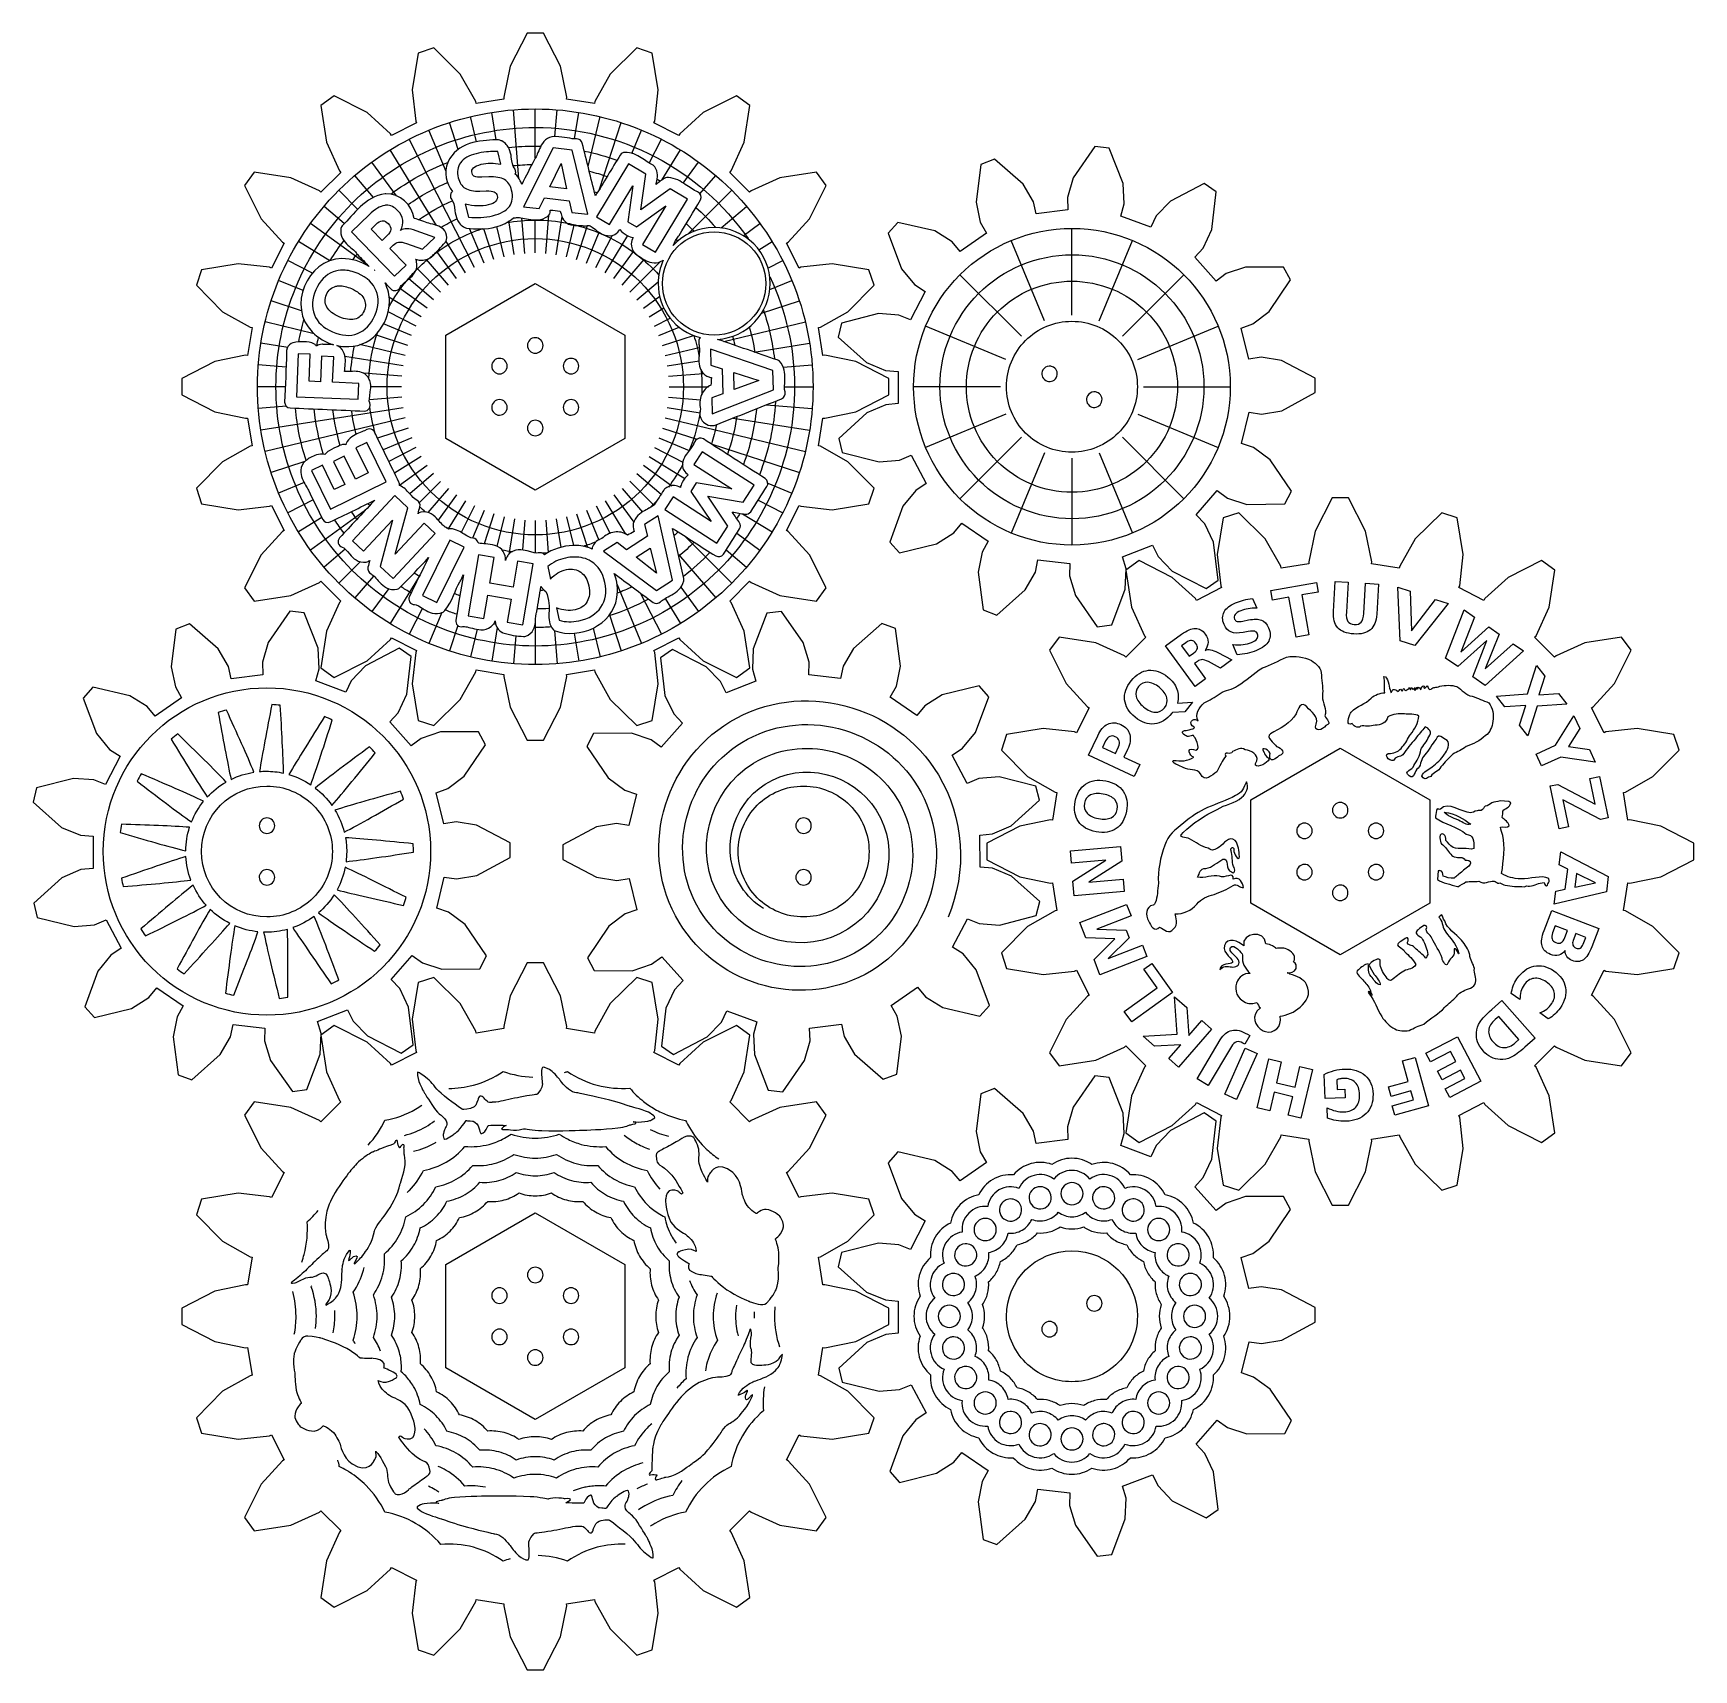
# Model space of a CAD drawing. Extents: x 39 to 360, y -214 to 103.
import ezdxf

# ---------------------------------------------------------------- set-up
doc = ezdxf.new("R2010")
doc.units = 0
doc.layers.add('Cogs_-_Cut', color=7, linetype='CONTINUOUS')
doc.layers.add('Cogs_-_Etch', color=7, linetype='CONTINUOUS')

msp = doc.modelspace()

# ---------------------------------------------------------------- linework, layer by layer
at = {"layer": 'Cogs_-_Cut', "color": 7}
for p, q in [((134.521883, 103.130827), (131.225617, 96.731768)), ((137.698536, 103.130827), (134.521883, 103.130827)), ((134.521883, 103.130827), (134.521883, 103.130827)), ((140.994805, 96.731768), (137.698536, 103.130827)), ((116.464622, 100.271122), (113.44286, 99.288856)), ((121.576592, 95.203248), (116.464622, 100.271122)), ((155.755797, 100.271122), (150.643827, 95.203248)), ((158.777562, 99.288856), (155.755797, 100.271122)), ((113.44286, 99.288856), (112.285859, 92.184794)), ((131.225617, 96.731768), (129.999161, 90.7588)), ((142.221258, 90.7588), (140.994805, 96.731768)), ((159.934563, 92.184794), (158.777562, 99.288856)), ((124.588434, 89.90166), (121.576592, 95.203248)), ((150.643827, 95.203248), (147.631988, 89.90166)), ((97.153346, 90.989208), (94.58303, 89.12169)), ((103.581067, 87.749715), (97.153346, 90.989208)), ((112.285859, 92.184794), (112.965507, 86.125284)), ((130.042158, 90.368539), (124.668909, 89.517463)), ((129.999161, 90.7588), (130.042158, 90.368539)), ((142.178264, 90.368539), (142.221258, 90.7588)), ((147.55151, 89.517463), (142.178264, 90.368539)), ((159.254912, 86.125284), (159.934563, 92.184794)), ((175.067076, 90.989208), (168.639355, 87.749715)), ((177.637392, 89.12169), (175.067076, 90.989208)), ((94.58303, 89.12169), (95.677742, 82.007155)), ((108.083945, 83.638201), (103.581067, 87.749715)), ((124.668909, 89.517463), (124.588434, 89.90166)), ((147.631988, 89.90166), (147.55151, 89.517463)), ((168.639355, 87.749715), (164.136476, 83.638201)), ((176.542677, 82.007155), (177.637392, 89.12169)), ((108.279077, 83.296998), (108.083945, 83.638201)), ((113.12591, 85.766994), (108.279077, 83.296998)), ((112.965507, 86.125284), (113.12591, 85.766994)), ((159.094509, 85.766994), (159.254912, 86.125284)), ((163.941345, 83.296998), (159.094509, 85.766994)), ((164.136476, 83.638201), (163.941345, 83.296998)), ((95.677742, 82.007155), (98.196798, 76.454212)), ((174.023624, 76.454212), (176.542677, 82.007155)), ((244.455157, 81.206239), (240.262063, 75.149485)), ((247.256348, 80.881034), (244.455072, 81.20625)), ((244.455072, 81.20625), (244.455157, 81.206239)), ((249.952341, 74.025569), (247.256348, 80.881034)), ((222.378984, 77.724763), (221.481055, 70.413443)), ((225.011036, 78.738999), (222.378984, 77.724763)), ((230.583825, 73.921378), (225.011036, 78.738999)), ((81.655378, 76.194037), (79.78841, 73.623721)), ((88.769912, 75.099325), (81.655378, 76.194037)), ((94.322855, 72.580822), (88.769912, 75.099325)), ((98.460278, 76.163171), (94.613897, 72.316789)), ((98.196798, 76.454212), (98.460278, 76.163171)), ((173.760144, 76.163171), (174.023624, 76.454212)), ((177.606523, 72.316789), (173.760144, 76.163171)), ((183.450507, 75.099325), (177.897564, 72.580822)), ((190.565044, 76.194037), (183.450507, 75.099325)), ((192.432009, 73.623721), (190.565044, 76.194037)), ((240.262063, 75.149485), (239.183333, 71.335627)), ((250.129283, 70.066188), (249.952341, 74.025569)), ((265.620085, 74.029427), (259.092593, 70.615201)), ((267.949519, 72.439722), (265.620085, 74.029427)), ((79.78841, 73.623721), (83.027904, 67.196)), ((94.613897, 72.316789), (94.322855, 72.580822)), ((177.897564, 72.580822), (177.606523, 72.316789)), ((189.193068, 67.196), (192.432009, 73.623721)), ((232.580877, 70.49833), (230.583825, 73.921378)), ((239.183333, 71.335627), (239.269324, 68.903114)), ((267.150257, 65.116826), (267.949519, 72.439722)), ((221.481055, 70.413443), (222.298508, 66.535092)), ((233.105082, 68.120941), (232.580877, 70.49833)), ((239.269324, 68.903114), (233.105082, 68.120941)), ((249.488768, 67.718012), (250.129283, 70.066188)), ((255.310155, 65.545674), (249.488768, 67.718012)), ((256.36463, 67.739509), (255.310155, 65.545674)), ((259.092593, 70.615201), (256.36463, 67.739509)), ((83.027904, 67.196), (87.138868, 62.693122)), ((170.75106, 64.667023), (170.75106, 64.667023)), ((185.081553, 62.693122), (189.193068, 67.196)), ((206.308853, 66.504775), (204.450157, 64.383147)), ((204.450157, 64.383147), (207.052994, 57.491856)), ((213.482369, 64.828531), (206.308853, 66.504775)), ((216.841476, 62.725092), (213.482369, 64.828531)), ((223.505118, 64.421182), (218.410234, 60.864192)), ((222.298508, 66.535092), (223.505118, 64.421182)), ((265.467397, 61.528416), (267.150257, 65.116826)), ((87.480069, 62.497993), (85.010075, 57.651157)), ((87.138868, 62.693122), (87.480069, 62.497993)), ((184.740352, 62.497993), (185.081553, 62.693122)), ((187.210347, 57.651157), (184.740352, 62.497993)), ((218.410234, 60.864192), (216.841476, 62.725092)), ((263.808791, 59.746888), (265.467397, 61.528416)), ((78.592827, 58.491758), (71.488213, 57.334207)), ((84.652335, 57.812111), (78.592827, 58.491758)), ((193.627595, 58.491758), (187.568086, 57.812111)), ((200.732209, 57.334207), (193.627595, 58.491758)), ((267.95393, 55.117783), (263.808791, 59.746888)), ((71.488213, 57.334207), (70.506497, 54.312445)), ((85.010075, 57.651157), (84.652335, 57.812111)), ((118.789648, 44.667281), (136.110486, 54.666877)), ((136.110486, 54.666877), (153.430772, 44.667281)), ((136.110486, 54.666877), (136.110486, 54.666877)), ((187.568086, 57.812111), (187.210347, 57.651157)), ((201.713925, 54.312445), (200.732209, 57.334207)), ((207.052994, 57.491856), (209.578662, 54.437571)), ((269.906885, 56.570785), (267.95393, 55.117783)), ((273.658457, 57.849054), (269.906885, 56.570785)), ((281.024897, 57.839119), (273.658457, 57.849054)), ((278.238506, 49.235753), (282.348912, 55.348731)), ((282.348912, 55.348731), (281.024897, 57.839119)), ((70.506497, 54.312445), (75.573819, 49.200475)), ((196.646602, 49.200475), (201.713925, 54.312445)), ((211.629735, 53.126231), (208.771132, 47.609117)), ((209.578662, 54.437571), (211.629735, 53.126231)), ((75.573819, 49.200475), (80.875409, 46.188636)), ((191.345013, 46.188636), (196.646602, 49.200475)), ((202.56555, 48.829508), (195.434481, 46.980179)), ((206.517215, 48.527993), (202.56555, 48.829508)), ((208.771132, 47.609117), (206.517215, 48.527993)), ((275.080592, 46.840722), (278.238506, 49.235753)), ((81.259604, 46.108708), (80.408529, 40.734912)), ((80.875409, 46.188636), (81.259604, 46.108708)), ((190.960815, 46.108708), (191.345013, 46.188636)), ((191.811893, 40.734912), (190.960815, 46.108708)), ((195.434481, 46.980179), (194.774673, 44.237885)), ((240.033308, 47.346738), (240.033308, 47.346738)), ((272.783678, 46.033744), (275.080592, 46.840722)), ((274.30338, 40.00896), (272.783678, 46.033744)), ((118.789648, 24.666985), (118.789648, 44.667281)), ((136.110486, 44.166776), (136.110486, 44.166776)), ((153.430772, 44.667281), (153.430772, 24.666985)), ((194.774673, 44.237885), (200.281867, 39.344747)), ((74.045298, 39.551452), (67.646242, 36.255184)), ((80.018269, 40.777906), (74.045298, 39.551452)), ((80.408529, 40.734912), (80.018269, 40.777906)), ((129.182261, 40.16716), (129.182261, 40.16716)), ((143.038711, 40.16716), (143.038711, 40.16716)), ((192.202153, 40.777906), (191.811893, 40.734912)), ((198.175121, 39.551452), (192.202153, 40.777906)), ((204.57418, 36.255184), (198.175121, 39.551452)), ((200.281867, 39.344747), (203.937526, 37.814572)), ((235.738789, 38.666725), (235.738789, 38.666751)), ((276.707781, 40.387646), (274.30338, 40.00896)), ((280.623614, 39.776347), (276.707781, 40.387646)), ((287.141722, 36.344482), (280.623614, 39.776347)), ((67.646242, 36.255184), (67.646242, 33.078531)), ((203.937526, 37.814572), (206.362873, 37.606764)), ((204.57418, 33.078531), (204.57418, 36.255184)), ((206.362873, 37.606764), (206.396497, 31.393466)), ((287.157245, 33.523361), (287.141722, 36.344482)), ((67.646242, 33.078531), (74.045298, 29.782263)), ((129.182261, 32.16682), (129.182261, 32.16682)), ((143.038711, 32.16682), (143.038711, 32.16682)), ((198.175121, 29.782263), (204.57418, 33.078531)), ((244.398933, 33.666648), (244.398933, 33.666676)), ((280.676615, 30.021491), (287.157245, 33.523361)), ((74.045298, 29.782263), (80.018269, 28.55636)), ((192.202153, 28.55636), (198.175121, 29.782263)), ((200.334231, 29.589889), (194.879956, 24.638322)), ((203.973354, 31.15975), (200.334231, 29.589889)), ((206.396497, 31.393466), (203.973354, 31.15975)), ((272.904481, 23.68031), (274.358585, 29.72108)), ((274.358585, 29.72108), (276.767397, 29.368302)), ((276.767397, 29.368302), (280.676615, 30.021491)), ((80.018269, 28.55636), (80.408529, 28.598803)), ((80.408529, 28.598803), (81.259604, 23.225557)), ((136.110486, 28.167204), (136.110486, 28.167204)), ((190.960815, 23.225557), (191.811893, 28.598803)), ((191.811893, 28.598803), (192.202153, 28.55636)), ((80.875409, 23.145632), (75.573819, 20.13324)), ((81.259604, 23.225557), (80.875409, 23.145632)), ((136.110486, 14.666838), (118.789648, 24.666985)), ((153.430772, 24.666985), (136.110486, 14.666838)), ((191.345013, 23.145632), (190.960815, 23.225557)), ((196.646602, 20.13324), (191.345013, 23.145632)), ((194.879956, 24.638322), (195.569527, 21.903191)), ((275.20911, 22.897584), (272.904481, 23.68031)), ((278.39293, 20.53673), (275.20911, 22.897584)), ((75.573819, 20.13324), (70.506497, 15.02127)), ((195.569527, 21.903191), (202.719342, 20.130483)), ((201.713925, 15.02127), (196.646602, 20.13324)), ((202.719342, 20.130483), (206.668246, 20.474441)), ((206.668246, 20.474441), (208.912243, 21.417571)), ((208.912243, 21.417571), (211.829275, 15.931326)), ((282.568932, 14.468399), (278.39293, 20.53673)), ((70.506497, 15.02127), (71.488213, 12.000058)), ((200.732209, 12.000058), (201.713925, 15.02127)), ((209.792536, 14.598487), (207.299388, 11.517193)), ((211.829275, 15.931326), (209.792536, 14.598487)), ((264.076767, 9.871815), (268.171744, 14.544469)), ((268.171744, 14.544469), (270.140687, 13.112962)), ((270.140687, 13.112962), (273.905486, 11.874932)), ((281.271926, 11.96423), (282.568932, 14.468399)), ((290.406102, 13.131151), (287.110396, 6.731542)), ((293.583332, 13.131151), (290.406102, 13.131151)), ((290.406102, 13.131151), (290.406102, 13.131151)), ((296.879574, 6.731542), (293.583332, 13.131151)), ((71.488213, 12.000058), (78.592827, 10.842507)), ((78.592827, 10.842507), (84.652335, 11.522155)), ((84.652335, 11.522155), (85.010075, 11.683109)), ((85.010075, 11.683109), (87.480069, 6.835722)), ((184.740352, 6.835722), (187.210347, 11.683109)), ((187.210347, 11.683109), (187.568086, 11.522155)), ((187.568086, 11.522155), (193.627595, 10.842507)), ((193.627595, 10.842507), (200.732209, 12.000058)), ((207.299388, 11.517193), (204.770965, 4.597787)), ((265.754666, 8.107926), (264.076767, 9.871815)), ((272.348853, 10.270897), (269.327644, 9.289181)), ((277.461376, 5.203574), (272.348853, 10.270897)), ((273.905486, 11.874932), (281.271926, 11.96423)), ((311.640587, 10.270897), (306.528611, 5.203574)), ((314.661804, 9.289181), (311.640587, 10.270897)), ((87.138868, 6.640593), (83.027904, 2.137715)), ((87.480069, 6.835722), (87.138868, 6.640593)), ((185.081553, 6.640593), (184.740352, 6.835722)), ((189.193068, 2.137715), (185.081553, 6.640593)), ((217.144092, 6.389238), (218.693007, 8.267229)), ((218.693007, 8.267229), (223.825373, 4.764806)), ((267.475561, 4.538258), (265.754666, 8.107926)), ((269.327644, 9.289181), (268.17009, 2.184567)), ((287.110396, 6.731542), (285.883943, 0.758574)), ((298.105491, 0.758574), (296.879574, 6.731542)), ((315.819338, 2.184567), (314.661804, 9.289181)), ((204.770965, 4.597787), (206.652814, 2.496555)), ((206.652814, 2.496555), (213.807588, 4.249971)), ((213.807588, 4.249971), (217.144092, 6.389238)), ((223.825373, 4.764806), (222.641363, 2.638219)), ((249.843284, 1.747453), (255.640967, 3.98208)), ((255.640967, 3.98208), (256.718593, 1.799269)), ((268.353647, -2.775819), (267.475561, 4.538258)), ((280.473215, -0.098015), (277.461376, 5.203574)), ((306.528611, 5.203574), (303.516228, -0.098015)), ((83.027904, 2.137715), (79.78841, -4.290006)), ((192.432009, -4.290006), (189.193068, 2.137715)), ((222.641363, 2.638219), (221.865802, -1.248951)), ((232.965625, -1.214227), (233.464475, 1.168127)), ((233.464475, 1.168127), (239.636433, 0.452648)), ((239.636433, 0.452648), (239.576901, -1.980965)), ((250.509154, -0.594108), (249.843284, 1.747453)), ((253.03813, 0.988981), (250.467814, -0.877984)), ((259.465851, -2.25051), (253.03813, 0.988981)), ((256.718593, 1.799269), (259.476875, -1.046657)), ((268.17009, 2.184567), (268.84974, -3.874942)), ((285.926389, 0.368315), (280.553143, -0.482763)), ((285.883943, 0.758574), (285.926389, 0.368315)), ((298.063045, 0.368315), (298.105491, 0.758574)), ((303.436302, -0.482763), (298.063045, 0.368315)), ((315.139691, -3.874942), (315.819338, 2.184567)), ((330.951868, 0.988981), (324.524144, -2.25051)), ((333.522179, -0.877984), (330.951868, 0.988981)), ((94.322855, -3.246557), (94.613897, -2.982524)), ((94.613897, -2.982524), (98.460278, -6.829456)), ((173.760144, -6.829456), (177.606523, -2.982524)), ((177.606523, -2.982524), (177.897564, -3.246557)), ((221.865802, -1.248951), (222.842557, -8.550351)), ((231.006055, -4.659322), (232.965625, -1.214227)), ((239.576901, -1.980965), (240.69642, -5.782699)), ((250.374105, -4.555142), (250.509154, -0.594108)), ((250.467814, -0.877984), (251.562526, -7.992519)), ((263.96873, -6.362025), (259.465851, -2.25051)), ((259.476875, -1.046657), (266.040746, -4.390881)), ((266.040746, -4.390881), (268.353647, -2.775819)), ((280.553143, -0.482763), (280.473215, -0.098015)), ((303.516228, -0.098015), (303.436302, -0.482763)), ((324.524144, -2.25051), (320.02126, -6.362025)), ((332.427467, -7.992519), (333.522179, -0.877984)), ((79.78841, -4.290006), (81.655378, -6.860325)), ((81.655378, -6.860325), (88.769912, -5.76561)), ((88.769912, -5.76561), (94.322855, -3.246557)), ((177.897564, -3.246557), (183.450507, -5.76561)), ((183.450507, -5.76561), (190.565044, -6.860325)), ((190.565044, -6.860325), (192.432009, -4.290006)), ((225.485082, -9.536475), (231.006055, -4.659322)), ((240.69642, -5.782699), (244.954558, -11.794252)), ((247.752526, -11.439268), (250.374105, -4.555142)), ((264.163858, -6.702676), (263.96873, -6.362025)), ((269.010694, -4.233231), (264.163858, -6.702676)), ((268.84974, -3.874942), (269.010694, -4.233231)), ((314.97874, -4.233231), (315.139691, -3.874942)), ((319.826132, -6.702676), (314.97874, -4.233231)), ((320.02126, -6.362025), (319.826132, -6.702676)), ((88.570373, -8.793987), (84.377279, -14.850742)), ((88.57037, -8.79399), (88.570373, -8.793987)), ((91.372199, -9.118656), (88.57037, -8.79399)), ((94.067641, -15.974119), (91.372199, -9.118656)), ((98.196798, -7.120497), (95.677742, -12.67344)), ((98.460278, -6.829456), (98.196798, -7.120497)), ((174.023624, -7.120497), (173.760144, -6.829456)), ((176.542677, -12.67344), (174.023624, -7.120497)), ((180.979408, -9.198578), (178.33909, -16.075541)), ((183.77848, -8.850762), (180.979408, -9.198578)), ((183.778508, -8.850762), (183.77848, -8.850762)), ((188.020111, -14.873892), (183.778508, -8.850762)), ((222.842557, -8.550351), (225.485082, -9.536475)), ((251.562526, -7.992519), (254.081029, -13.545464)), ((329.908408, -13.545464), (332.427467, -7.992519)), ((66.494753, -12.275464), (65.59627, -19.586781)), ((69.126806, -11.260675), (66.494753, -12.275464)), ((74.699041, -16.078849), (69.126806, -11.260675)), ((95.677742, -12.67344), (94.58303, -19.787977)), ((177.637392, -19.787977), (176.542677, -12.67344)), ((203.241921, -11.160906), (197.707718, -16.023725)), ((205.88169, -12.154196), (203.241921, -11.160906)), ((206.838601, -19.45835), (205.88169, -12.154196)), ((244.954558, -11.794252), (247.752526, -11.439268)), ((84.377279, -14.850742), (83.298549, -18.6646)), ((94.245131, -19.933499), (94.067641, -15.974119)), ((109.735383, -15.970261), (103.207893, -19.38504)), ((103.581067, -18.415448), (108.083945, -14.303936)), ((108.083945, -14.303936), (108.279077, -13.963283)), ((108.279077, -13.963283), (113.12591, -16.432727)), ((112.06537, -17.560518), (109.735383, -15.970261)), ((159.094509, -16.432727), (163.941345, -13.963283)), ((163.941345, -13.963283), (164.136476, -14.303936)), ((164.136476, -14.303936), (168.639355, -18.415448)), ((178.33909, -16.075541), (178.194118, -20.036022)), ((189.129707, -18.678381), (188.020111, -14.873892)), ((197.707718, -16.023725), (195.738228, -19.462758)), ((237.540159, -13.805636), (235.672644, -16.375952)), ((244.654697, -14.900351), (237.540159, -13.805636)), ((250.207639, -17.419404), (244.654697, -14.900351)), ((254.345062, -13.836503), (250.49813, -17.682884)), ((254.081029, -13.545464), (254.345062, -13.836503)), ((329.644361, -13.836503), (329.908408, -13.545464)), ((333.491304, -17.682884), (329.644361, -13.836503)), ((339.334743, -14.900351), (333.78236, -17.419404)), ((346.449283, -13.805636), (339.334743, -14.900351)), ((348.316804, -16.375952), (346.449283, -13.805636)), ((76.696093, -19.501894), (74.699041, -16.078849)), ((83.298549, -18.6646), (83.38454, -21.097112)), ((97.153346, -21.654942), (103.581067, -18.415448)), ((111.266108, -24.883411), (112.06537, -17.560518)), ((112.965507, -16.791019), (112.285859, -22.850528)), ((113.12591, -16.432727), (112.965507, -16.791019)), ((159.254912, -16.791019), (159.094509, -16.432727)), ((159.934563, -22.850528), (159.254912, -16.791019)), ((162.671895, -16.197359), (160.355139, -17.806356)), ((160.355139, -17.806356), (161.213382, -25.122637)), ((169.22695, -19.559222), (162.671895, -16.197359)), ((168.639355, -18.415448), (175.067076, -21.654942)), ((189.063562, -21.111994), (189.129707, -18.678381)), ((235.672644, -16.375952), (238.912135, -22.803674)), ((250.49813, -17.682884), (250.207639, -17.419404)), ((333.78236, -17.419404), (333.491304, -17.682884)), ((345.077288, -22.803674), (348.316804, -16.375952)), ((65.59627, -19.586781), (66.413724, -23.465132)), ((77.220298, -21.879286), (76.696093, -19.501894)), ((83.38454, -21.097112), (77.220298, -21.879286)), ((93.604619, -22.282229), (94.245131, -19.933499)), ((99.426006, -24.454566), (93.604619, -22.282229)), ((94.58303, -19.787977), (97.153346, -21.654942)), ((100.480478, -22.260178), (99.426006, -24.454566)), ((103.207893, -19.38504), (100.480478, -22.260178)), ((121.576592, -25.869533), (124.588434, -20.567946)), ((124.588434, -20.567946), (124.668909, -20.183198)), ((124.668909, -20.183198), (130.042158, -21.034273)), ((130.042158, -21.034273), (129.999161, -21.424533)), ((129.999161, -21.424533), (131.225617, -27.397503)), ((140.994805, -27.397503), (142.221258, -21.424533)), ((142.178264, -21.034273), (147.55151, -20.183198)), ((142.221258, -21.424533), (142.178264, -21.034273)), ((147.55151, -20.183198), (147.631988, -20.567946)), ((147.631988, -20.567946), (150.643827, -25.869533)), ((171.977513, -22.412864), (169.22695, -19.559222)), ((173.049627, -24.598432), (171.977513, -22.412864)), ((178.853372, -22.37924), (173.049627, -24.598432)), ((175.067076, -21.654942), (177.637392, -19.787977)), ((178.194118, -20.036022), (178.853372, -22.37924)), ((195.233313, -21.844008), (189.063562, -21.111994)), ((195.738228, -19.462758), (195.233313, -21.844008)), ((206.052567, -23.342763), (206.838601, -19.45835)), ((50.424072, -23.495448), (48.565373, -25.616526)), ((48.565373, -25.616526), (51.168213, -32.50837)), ((57.598138, -25.171696), (50.424072, -23.495448)), ((60.957243, -27.275132), (57.598138, -25.171696)), ((67.620334, -25.579044), (62.525453, -29.136035)), ((66.413724, -23.465132), (67.620334, -25.579044)), ((109.582698, -28.471272), (111.266108, -24.883411)), ((112.285859, -22.850528), (113.44286, -29.955142)), ((158.777562, -29.955142), (159.934563, -22.850528)), ((161.213382, -25.122637), (162.925455, -28.697269)), ((204.863045, -25.466595), (206.052567, -23.342763)), ((209.986039, -28.982796), (204.863045, -25.466595)), ((214.881934, -24.978218), (211.539915, -27.108666)), ((222.041669, -23.244646), (214.881934, -24.978218)), ((221.370841, -32.263079), (223.917454, -25.350839)), ((223.917454, -25.350839), (222.041669, -23.244646)), ((238.912135, -22.803674), (243.02365, -27.306552)), ((340.96579, -27.306552), (345.077288, -22.803674)), ((62.525453, -29.136035), (60.957243, -27.275132)), ((107.924642, -30.253352), (109.582698, -28.471272)), ((116.464622, -30.936855), (121.576592, -25.869533)), ((131.225617, -27.397503), (134.521883, -33.797112)), ((137.698536, -33.797112), (140.994805, -27.397503)), ((150.643827, -25.869533), (155.755797, -30.936855)), ((162.925455, -28.697269), (164.598395, -30.465567)), ((211.539915, -27.108666), (209.986039, -28.982796)), ((243.3643, -27.501683), (240.894856, -32.34907)), ((243.02365, -27.306552), (243.3643, -27.501683)), ((340.625148, -27.501683), (340.96579, -27.306552)), ((343.094592, -32.34907), (340.625148, -27.501683)), ((112.069228, -34.881907), (107.924642, -30.253352)), ((113.44286, -29.955142), (116.464622, -30.936855)), ((117.774308, -32.150634), (114.022736, -33.429453)), ((125.140748, -32.161104), (117.774308, -32.150634)), ((155.755797, -30.936855), (158.777562, -29.955142)), ((164.598395, -30.465567), (160.490188, -35.127195)), ((234.477058, -31.508465), (227.372443, -32.666019)), ((240.536566, -32.188116), (234.477058, -31.508465)), ((349.512382, -31.508465), (343.452873, -32.188116)), ((356.616988, -32.666019), (349.512382, -31.508465)), ((51.168213, -32.50837), (53.693881, -35.562102)), ((114.022736, -33.429453), (112.069228, -34.881907)), ((122.353804, -40.76392), (126.464768, -34.650945)), ((126.464768, -34.650945), (125.140748, -32.161104)), ((134.521883, -33.797112), (137.698536, -33.797112)), ((147.397721, -32.511678), (146.093547, -35.012542)), ((146.093547, -35.012542), (150.253567, -41.092447)), ((154.763611, -32.441673), (147.397721, -32.511678)), ((158.525656, -33.690176), (154.763611, -32.441673)), ((160.490188, -35.127195), (158.525656, -33.690176)), ((216.829378, -36.665086), (218.869424, -35.337758)), ((218.869424, -35.337758), (221.370841, -32.263079)), ((227.372443, -32.666019), (226.390731, -35.687228)), ((240.894856, -32.34907), (240.536566, -32.188116)), ((274.674432, -45.332946), (291.994731, -35.332796)), ((291.994731, -35.332796), (309.315556, -45.332946)), ((291.994731, -35.332796), (291.994731, -35.332796)), ((343.452873, -32.188116), (343.094592, -32.34907)), ((357.598698, -35.687228), (356.616988, -32.666019)), ((55.744951, -36.873445), (52.886901, -42.390559)), ((53.693881, -35.562102), (55.744951, -36.873445)), ((219.731525, -42.159046), (216.829378, -36.665086)), ((226.390731, -35.687228), (231.458603, -40.799198)), ((352.531398, -40.799198), (357.598698, -35.687228)), ((46.680769, -41.170168), (39.550247, -43.020047)), ((50.632431, -41.471683), (46.680769, -41.170168)), ((52.886901, -42.390559), (50.632431, -41.471683)), ((119.196443, -43.158951), (122.353804, -40.76392)), ((150.253567, -41.092447), (153.430772, -43.46157)), ((221.978279, -41.221981), (219.731525, -42.159046)), ((225.927737, -40.889046), (221.978279, -41.221981)), ((233.07259, -42.681048), (225.927737, -40.889046)), ((231.458603, -40.799198), (236.76019, -43.81159)), ((347.229797, -43.81159), (352.531398, -40.799198)), ((39.550247, -43.020047), (38.889892, -45.762341)), ((84.148524, -42.653489), (84.148524, -42.653489)), ((116.899529, -43.965932), (119.196443, -43.158951)), ((118.419228, -49.990713), (116.899529, -43.965932)), ((153.430772, -43.46157), (155.73375, -44.249808)), ((155.73375, -44.249808), (154.262557, -50.287269)), ((188.071895, -42.653489), (188.071895, -42.653489)), ((233.754992, -45.417833), (233.07259, -42.681048)), ((237.144388, -43.891518), (236.293313, -49.264764)), ((236.76019, -43.81159), (237.144388, -43.891518)), ((346.845043, -43.891518), (347.229797, -43.81159)), ((347.696113, -49.264764), (346.845043, -43.891518)), ((38.889892, -45.762341), (44.397083, -50.654929)), ((228.28749, -50.354517), (233.754992, -45.417833)), ((274.674432, -65.333242), (274.674432, -45.332946)), ((291.994731, -45.832897), (291.994731, -45.832897)), ((309.315556, -45.332946), (309.315556, -65.333242)), ((44.397083, -50.654929), (48.053295, -52.185101)), ((84.148524, -48.833162), (84.148524, -48.833162)), ((120.823629, -49.612581), (118.419228, -49.990713)), ((124.739462, -50.223326), (120.823629, -49.612581)), ((131.257032, -53.655744), (124.739462, -50.223326)), ((147.944527, -50.570042), (141.453966, -54.055376)), ((151.855399, -49.927876), (147.944527, -50.570042)), ((154.262557, -50.287269), (151.855399, -49.927876)), ((188.071895, -48.833162), (188.071895, -48.833162)), ((229.930082, -50.448224), (223.531024, -53.744492)), ((224.643956, -51.914456), (228.28749, -50.354517)), ((235.90305, -49.222321), (229.930082, -50.448224)), ((236.293313, -49.264764), (235.90305, -49.222321)), ((285.066486, -49.833067), (285.066486, -49.833067)), ((298.922948, -49.833067), (298.922948, -49.833067)), ((348.086398, -49.222321), (347.696113, -49.264764)), ((354.059349, -50.448224), (348.086398, -49.222321)), ((360.458964, -53.744492), (354.059349, -50.448224)), ((48.053295, -52.185101), (50.478642, -52.39291)), ((50.478642, -52.39291), (50.511716, -58.60676)), ((131.272469, -56.476312), (131.257032, -53.655744)), ((141.453966, -54.055376), (141.461699, -56.875945)), ((222.220262, -52.142107), (224.643956, -51.914456)), ((222.237337, -58.355407), (222.220262, -52.142107)), ((223.531024, -53.744492), (223.531024, -56.921143)), ((360.458964, -56.921143), (360.458964, -53.744492)), ((124.791831, -59.978735), (131.272469, -56.476312)), ((141.461699, -56.875945), (147.970449, -60.326001)), ((223.531024, -56.921143), (229.930082, -60.217411)), ((285.066486, -57.832853), (285.066486, -57.832853)), ((298.922948, -57.832853), (298.922948, -57.832853)), ((354.059349, -60.217411), (360.458964, -56.921143)), ((44.44945, -60.409785), (38.995175, -65.361904)), ((48.089123, -58.840477), (44.44945, -60.409785)), ((50.511716, -58.60676), (48.089123, -58.840477)), ((84.148524, -58.832758), (84.148524, -58.832758)), ((117.019697, -66.319916), (118.473801, -60.279147)), ((118.473801, -60.279147), (120.882613, -60.631925)), ((120.882613, -60.631925), (124.791831, -59.978735)), ((147.970449, -60.326001), (151.884628, -60.947771)), ((151.884628, -60.947771), (154.290133, -60.57515)), ((154.290133, -60.57515), (155.793296, -66.604342)), ((188.071895, -58.832758), (188.071895, -58.832758)), ((224.66158, -58.569828), (222.237337, -58.355407)), ((228.313384, -60.109924), (224.66158, -58.569828)), ((233.807344, -65.017393), (228.313384, -60.109924)), ((229.930082, -60.217411), (235.90305, -61.443864)), ((348.086398, -61.443864), (354.059349, -60.217411)), ((235.90305, -61.443864), (236.293313, -61.40087)), ((236.293313, -61.40087), (237.144388, -66.774669)), ((291.994731, -61.833023), (291.994731, -61.833023)), ((346.845043, -66.774669), (347.696113, -61.40087)), ((347.696113, -61.40087), (348.086398, -61.443864)), ((38.995175, -65.361904), (39.684743, -68.096482)), ((119.324879, -67.102089), (117.019697, -66.319916)), ((122.508145, -69.462946), (119.324879, -67.102089)), ((153.494729, -67.404708), (150.330752, -69.791469)), ((155.793296, -66.604342), (153.494729, -67.404708)), ((236.76019, -66.854594), (231.458603, -69.866436)), ((233.139824, -67.758036), (233.807344, -65.017393)), ((237.144388, -66.774669), (236.76019, -66.854594)), ((291.994731, -75.332838), (274.674432, -65.333242)), ((309.315556, -65.333242), (291.994731, -75.332838)), ((347.229797, -66.854594), (346.845043, -66.774669)), ((352.531398, -69.866436), (347.229797, -66.854594)), ((39.684743, -68.096482), (46.835108, -69.869741)), ((46.835108, -69.869741), (50.783465, -69.525783)), ((50.783465, -69.525783), (53.027461, -68.582655)), ((53.027461, -68.582655), (55.944493, -74.0689)), ((126.684154, -75.531274), (122.508145, -69.462946)), ((150.330752, -69.791469), (146.203252, -75.893421)), ((216.929132, -73.861091), (219.801516, -68.351143)), ((219.801516, -68.351143), (222.053229, -69.276084)), ((222.053229, -69.276084), (226.00434, -69.588072)), ((226.00434, -69.588072), (233.139824, -67.758036)), ((231.458603, -69.866436), (226.390731, -74.978406)), ((357.598698, -74.978406), (352.531398, -69.866436)), ((218.976346, -75.177393), (216.929132, -73.861091)), ((53.907752, -75.40174), (51.414604, -78.483031)), ((55.944493, -74.0689), (53.907752, -75.40174)), ((108.191983, -80.128409), (112.287513, -75.455207)), ((112.287513, -75.455207), (114.255903, -76.887264)), ((114.255903, -76.887264), (118.020702, -78.125294)), ((125.387145, -78.035996), (126.684154, -75.531274)), ((134.521883, -76.869075), (131.225617, -83.268131)), ((137.698536, -76.869075), (134.521883, -76.869075)), ((134.521883, -76.869075), (134.521883, -76.869075)), ((140.994805, -83.268131), (137.698536, -76.869075)), ((146.203252, -75.893421), (147.520657, -78.38712)), ((154.887648, -78.417436), (158.642527, -77.14854)), ((158.642527, -77.14854), (160.59934, -75.701048)), ((160.59934, -75.701048), (164.732355, -80.341179)), ((221.494299, -78.238293), (218.976346, -75.177393)), ((226.390731, -74.978406), (227.372443, -78.000168)), ((356.616988, -78.000168), (357.598698, -74.978406)), ((51.414604, -78.483031), (48.886181, -85.402436)), ((109.869882, -81.892298), (108.191983, -80.128409)), ((116.464622, -79.728779), (113.44286, -80.711045)), ((121.576592, -84.796652), (116.464622, -79.728779)), ((118.020702, -78.125294), (125.387145, -78.035996)), ((147.520657, -78.38712), (154.887648, -78.417436)), ((155.755797, -79.728779), (150.643827, -84.796652)), ((158.777562, -80.711045), (155.755797, -79.728779)), ((164.732355, -80.341179), (163.068785, -82.118295)), ((224.077843, -85.136752), (221.494299, -78.238293)), ((227.372443, -78.000168), (234.477058, -79.157719)), ((234.477058, -79.157719), (240.536566, -78.478072)), ((240.536566, -78.478072), (240.894856, -78.317115)), ((240.894856, -78.317115), (243.3643, -83.163951)), ((340.625148, -83.163951), (343.094592, -78.317115)), ((343.094592, -78.317115), (343.452873, -78.478072)), ((343.452873, -78.478072), (349.512382, -79.157719)), ((349.512382, -79.157719), (356.616988, -78.000168)), ((61.259311, -83.610989), (62.808225, -81.732997)), ((62.808225, -81.732997), (67.940592, -85.234867)), ((111.590777, -85.461968), (109.869882, -81.892298)), ((113.44286, -80.711045), (112.285859, -87.815106)), ((131.225617, -83.268131), (129.999161, -89.241102)), ((142.221258, -89.241102), (140.994805, -83.268131)), ((159.934563, -87.815106), (158.777562, -80.711045)), ((163.068785, -82.118295), (161.376004, -85.701747)), ((205.023435, -85.123522), (210.127136, -81.579759)), ((210.127136, -81.579759), (211.690935, -83.445623)), ((211.690935, -83.445623), (215.044528, -85.557879)), ((243.02365, -83.359083), (238.912135, -87.861961)), ((243.3643, -83.163951), (243.02365, -83.359083)), ((340.96579, -83.359083), (340.625148, -83.163951)), ((345.077288, -87.861961), (340.96579, -83.359083)), ((48.886181, -85.402436), (50.76803, -87.503118)), ((50.76803, -87.503118), (57.923354, -85.750253)), ((57.923354, -85.750253), (61.259311, -83.610989)), ((67.940592, -85.234867), (66.756579, -87.362007)), ((93.958503, -88.252771), (99.756186, -86.018144)), ((99.756186, -86.018144), (100.834362, -88.200407)), ((112.468863, -92.776045), (111.590777, -85.461968)), ((124.588434, -90.098242), (121.576592, -84.796652)), ((150.643827, -84.796652), (147.631988, -90.098242)), ((161.376004, -85.701747), (160.556897, -93.02299)), ((172.154466, -88.353643), (173.215006, -86.162562)), ((173.215006, -86.162562), (179.030328, -88.350338)), ((206.224533, -87.240742), (205.023435, -85.123522)), ((215.044528, -85.557879), (222.213633, -87.253419)), ((222.213633, -87.253419), (224.077843, -85.136752)), ((66.756579, -87.362007), (65.981021, -91.248627)), ((77.081394, -91.21445), (77.579691, -88.831546)), ((77.579691, -88.831546), (83.752202, -89.547575)), ((83.752202, -89.547575), (83.692119, -91.981192)), ((94.62437, -90.593782), (93.958503, -88.252771)), ((97.153346, -89.010693), (94.58303, -90.878211)), ((103.581067, -92.250186), (97.153346, -89.010693)), ((100.834362, -88.200407), (103.592644, -91.046881)), ((112.285859, -87.815106), (112.965507, -93.874615)), ((130.042158, -89.631361), (124.668909, -90.482436)), ((129.999161, -89.241102), (130.042158, -89.631361)), ((142.178264, -89.631361), (142.221258, -89.241102)), ((147.55151, -90.482436), (142.178264, -89.631361)), ((159.254912, -93.874615), (159.934563, -87.815106)), ((175.067076, -89.010693), (168.639355, -92.250186)), ((169.419338, -91.222169), (172.154466, -88.353643)), ((177.637392, -90.878211), (175.067076, -89.010693)), ((179.030328, -88.350338), (178.383751, -90.69686)), ((189.247103, -89.56301), (195.412995, -88.797372)), ((189.326478, -91.996073), (189.247103, -89.56301)), ((195.412995, -88.797372), (195.931138, -91.175865)), ((207.030961, -91.121297), (206.224533, -87.240742)), ((238.912135, -87.861961), (235.672644, -94.289682)), ((348.316804, -94.289682), (345.077288, -87.861961)), ((65.981021, -91.248627), (66.957773, -98.550574)), ((75.12127, -94.658995), (77.081394, -91.21445)), ((83.692119, -91.981192), (84.811636, -95.782923)), ((94.489874, -94.554816), (94.62437, -90.593782)), ((94.58303, -90.878211), (95.677742, -97.992745)), ((108.083945, -96.361698), (103.581067, -92.250186)), ((103.592644, -91.046881), (110.155965, -94.391104)), ((110.155965, -94.391104), (112.468863, -92.776045)), ((124.668909, -90.482436), (124.588434, -90.098242)), ((147.631988, -90.098242), (147.55151, -90.482436)), ((160.556897, -93.02299), (162.882476, -94.618756)), ((162.882476, -94.618756), (169.419338, -91.222169)), ((168.639355, -92.250186), (164.136476, -96.361698)), ((176.542677, -97.992745), (177.637392, -90.878211)), ((178.383751, -90.69686), (178.550217, -94.656791)), ((188.237828, -95.806626), (189.326478, -91.996073)), ((195.931138, -91.175865), (197.918821, -94.604975)), ((206.113188, -98.43041), (207.030961, -91.121297)), ((244.654697, -95.765284), (250.207639, -93.246781)), ((250.207639, -93.246781), (250.49813, -92.98275)), ((250.49813, -92.98275), (254.345062, -96.829129)), ((329.644361, -96.829129), (333.491304, -92.98275)), ((333.491304, -92.98275), (333.78236, -93.246781)), ((333.78236, -93.246781), (339.334743, -95.765284)), ((69.600298, -99.536698), (75.12127, -94.658995)), ((84.811636, -95.782923), (89.069774, -101.794476)), ((91.867742, -101.439494), (94.489874, -94.554816)), ((108.279077, -96.702902), (108.083945, -96.361698)), ((113.12591, -94.232907), (108.279077, -96.702902)), ((112.965507, -93.874615), (113.12591, -94.232907)), ((159.094509, -94.232907), (159.254912, -93.874615)), ((163.941345, -96.702902), (159.094509, -94.232907)), ((164.136476, -96.361698), (163.941345, -96.702902)), ((178.550217, -94.656791), (181.22747, -101.519973)), ((184.028196, -101.852354), (188.237828, -95.806626)), ((197.918821, -94.604975), (203.478378, -99.43748)), ((235.672644, -94.289682), (237.540159, -96.859998)), ((237.540159, -96.859998), (244.654697, -95.765284)), ((339.334743, -95.765284), (346.449283, -96.859998)), ((346.449283, -96.859998), (348.316804, -94.289682)), ((66.957773, -98.550574), (69.600298, -99.536698)), ((95.677742, -97.992745), (98.196798, -103.545687)), ((174.023624, -103.545687), (176.542677, -97.992745)), ((203.478378, -99.43748), (206.113188, -98.43041)), ((244.455157, -98.793661), (240.262063, -104.850415)), ((247.256348, -99.118868), (244.455072, -98.793649)), ((244.455072, -98.793649), (244.455157, -98.793661)), ((249.952341, -105.974331), (247.256348, -99.118868)), ((254.081029, -97.12017), (251.562526, -102.673116)), ((254.345062, -96.829129), (254.081029, -97.12017)), ((329.908408, -97.12017), (329.644361, -96.829129)), ((332.427467, -102.673116), (329.908408, -97.12017)), ((89.069774, -101.794476), (91.867742, -101.439494)), ((181.22747, -101.519973), (184.028196, -101.852354)), ((222.378984, -102.275137), (221.481055, -109.586457)), ((225.011036, -101.260901), (222.378984, -102.275137)), ((230.583825, -106.078522), (225.011036, -101.260901)), ((251.562526, -102.673116), (250.467814, -109.78765)), ((333.522179, -109.78765), (332.427467, -102.673116)), ((81.655378, -103.805862), (79.78841, -106.376179)), ((88.769912, -104.900574), (81.655378, -103.805862)), ((94.322855, -107.419631), (88.769912, -104.900574)), ((98.460278, -103.836729), (94.613897, -107.68311)), ((98.196798, -103.545687), (98.460278, -103.836729)), ((173.760144, -103.836729), (174.023624, -103.545687)), ((177.606523, -107.68311), (173.760144, -103.836729)), ((183.450507, -104.900574), (177.897564, -107.419631)), ((190.565044, -103.805862), (183.450507, -104.900574)), ((192.432009, -106.376179), (190.565044, -103.805862)), ((232.580877, -109.50157), (230.583825, -106.078522)), ((240.262063, -104.850415), (239.182783, -108.664273)), ((250.129283, -109.933711), (249.952341, -105.974331)), ((265.619535, -105.970473), (259.092593, -109.384702)), ((259.465851, -108.415675), (263.96873, -104.30416)), ((263.96873, -104.30416), (264.163858, -103.962959)), ((264.163858, -103.962959), (269.010694, -106.432953)), ((267.949519, -107.560177), (265.619535, -105.970473)), ((314.97874, -106.432953), (319.826132, -103.962959)), ((319.826132, -103.962959), (320.02126, -104.30416)), ((320.02126, -104.30416), (324.524144, -108.415675)), ((79.78841, -106.376179), (83.027904, -112.8039)), ((94.613897, -107.68311), (94.322855, -107.419631)), ((177.897564, -107.419631), (177.606523, -107.68311)), ((189.193068, -112.8039), (192.432009, -106.376179)), ((239.182783, -108.664273), (239.269324, -111.096786)), ((253.03813, -111.655168), (259.465851, -108.415675)), ((267.150257, -114.883073), (267.949519, -107.560177)), ((268.84974, -106.791243), (268.17009, -112.850755)), ((269.010694, -106.432953), (268.84974, -106.791243)), ((315.139691, -106.791243), (314.97874, -106.432953)), ((315.819338, -112.850755), (315.139691, -106.791243)), ((324.524144, -108.415675), (330.951868, -111.655168)), ((221.481055, -109.586457), (222.298508, -113.464808)), ((233.105082, -111.878962), (232.580877, -109.50157)), ((239.269324, -111.096786), (233.105082, -111.878962)), ((249.488768, -112.281888), (250.129283, -109.933711)), ((255.310155, -114.454228), (249.488768, -112.281888)), ((250.467814, -109.78765), (253.03813, -111.655168)), ((256.36463, -112.260391), (255.310155, -114.454228)), ((259.092593, -109.384702), (256.36463, -112.260391)), ((277.461376, -115.869209), (280.473215, -110.567619)), ((280.473215, -110.567619), (280.553143, -110.183421)), ((280.553143, -110.183421), (285.926389, -111.034499)), ((285.926389, -111.034499), (285.883943, -111.424759)), ((285.883943, -111.424759), (287.110396, -117.397727)), ((296.879574, -117.397727), (298.105491, -111.424759)), ((298.063045, -111.034499), (303.436302, -110.183421)), ((298.105491, -111.424759), (298.063045, -111.034499)), ((303.436302, -110.183421), (303.516228, -110.567619)), ((303.516228, -110.567619), (306.528611, -115.869209)), ((330.951868, -111.655168), (333.522179, -109.78765)), ((83.027904, -112.8039), (87.138868, -117.306778)), ((185.081553, -117.306778), (189.193068, -112.8039)), ((206.308853, -113.495124), (204.450157, -115.616752)), ((204.450157, -115.616752), (207.052443, -122.508046)), ((213.482369, -115.171369), (206.308853, -113.495124)), ((216.841476, -117.274808), (213.482369, -115.171369)), ((223.505118, -115.578717), (218.410234, -119.135711)), ((222.298508, -113.464808), (223.505118, -115.578717)), ((265.467397, -118.471484), (267.150257, -114.883073)), ((268.17009, -112.850755), (269.327644, -119.954816)), ((314.661804, -119.954816), (315.819338, -112.850755)), ((87.480069, -117.501907), (85.010075, -122.348743)), ((87.138868, -117.306778), (87.480069, -117.501907)), ((184.740352, -117.501907), (185.081553, -117.306778)), ((187.210347, -122.348743), (184.740352, -117.501907)), ((218.410234, -119.135711), (216.841476, -117.274808)), ((263.808791, -120.253012), (265.467397, -118.471484)), ((272.348853, -120.937082), (277.461376, -115.869209)), ((287.110396, -117.397727), (290.406102, -123.796786)), ((293.583332, -123.796786), (296.879574, -117.397727)), ((306.528611, -115.869209), (311.640587, -120.937082)), ((78.592827, -121.508692), (71.488213, -122.665693)), ((84.652335, -122.187789), (78.592827, -121.508692)), ((85.010075, -122.348743), (84.652335, -122.187789)), ((187.568086, -122.187789), (187.210347, -122.348743)), ((193.627595, -121.508692), (187.568086, -122.187789)), ((200.732209, -122.665693), (193.627595, -121.508692)), ((267.95393, -124.882119), (263.808791, -120.253012)), ((269.327644, -119.954816), (272.348853, -120.937082)), ((273.658457, -122.150846), (269.907436, -123.429115)), ((281.024897, -122.16078), (273.658457, -122.150846)), ((282.348912, -124.651171), (281.024897, -122.16078)), ((311.640587, -120.937082), (314.661804, -119.954816)), ((71.488213, -122.665693), (70.506497, -125.687454)), ((118.789648, -135.333169), (136.110486, -125.333023)), ((136.110486, -125.333023), (153.430772, -135.333169)), ((136.110486, -125.333023), (136.110486, -125.333023)), ((201.713925, -125.687454), (200.732209, -122.665693)), ((207.052443, -122.508046), (209.578662, -125.562328)), ((269.907436, -123.429115), (267.95393, -124.882119)), ((278.238506, -130.764147), (282.348912, -124.651171)), ((290.406102, -123.796786), (293.583332, -123.796786)), ((70.506497, -125.687454), (75.573819, -130.799425)), ((196.646602, -130.799425), (201.713925, -125.687454)), ((211.629185, -126.873671), (208.771132, -132.390783)), ((209.578662, -125.562328), (211.629185, -126.873671)), ((75.573819, -130.799425), (80.875409, -133.811266)), ((191.345013, -133.811266), (196.646602, -130.799425)), ((202.56555, -131.170392), (195.434481, -133.01972)), ((206.517215, -131.471907), (202.56555, -131.170392)), ((208.771132, -132.390783), (206.517215, -131.471907)), ((275.080592, -133.159178), (278.238506, -130.764147)), ((81.259604, -133.891742), (80.408529, -139.264991)), ((80.875409, -133.811266), (81.259604, -133.891742)), ((190.960815, -133.891742), (191.345013, -133.811266)), ((191.811893, -139.264991), (190.960815, -133.891742)), ((195.434481, -133.01972), (194.774673, -135.762017)), ((240.033308, -132.653712), (240.033308, -132.653712)), ((272.783678, -133.966158), (275.080592, -133.159178)), ((274.30338, -139.99094), (272.783678, -133.966158)), ((118.789648, -155.332915), (118.789648, -135.333169)), ((136.110486, -135.833123), (136.110486, -135.833123)), ((153.430772, -135.333169), (153.430772, -155.332915)), ((194.774673, -135.762017), (200.281867, -140.655155)), ((74.045298, -140.448447), (67.646242, -143.744715)), ((80.018269, -139.221994), (74.045298, -140.448447)), ((80.408529, -139.264991), (80.018269, -139.221994)), ((129.182261, -139.83274), (129.182261, -139.83274)), ((143.038711, -139.83274), (143.038711, -139.83274)), ((192.202153, -139.221994), (191.811893, -139.264991)), ((198.175121, -140.448447), (192.202153, -139.221994)), ((204.57418, -143.744715), (198.175121, -140.448447)), ((200.281867, -140.655155), (203.937526, -142.185327)), ((244.363105, -141.333149), (244.363105, -141.333149)), ((276.707781, -139.612254), (274.30338, -139.99094)), ((280.623614, -140.223553), (276.707781, -139.612254)), ((287.141722, -143.65597), (280.623614, -140.223553)), ((67.646242, -143.744715), (67.646242, -146.921369)), ((203.937526, -142.185327), (206.362873, -142.393136)), ((204.57418, -146.921369), (204.57418, -143.744715)), ((206.362873, -142.393136), (206.396497, -148.606436)), ((287.157245, -146.476539), (287.141722, -143.65597)), ((67.646242, -146.921369), (74.045298, -150.217637)), ((129.182261, -147.833079), (129.182261, -147.833079)), ((143.038711, -147.833079), (143.038711, -147.833079)), ((198.175121, -150.217637), (204.57418, -146.921369)), ((235.70296, -146.33267), (235.70296, -146.33267)), ((280.676615, -149.978409), (287.157245, -146.476539)), ((74.045298, -150.217637), (80.018269, -151.44409)), ((192.202153, -151.44409), (198.175121, -150.217637)), ((200.334231, -150.410011), (194.879956, -155.361577)), ((203.973354, -148.84015), (200.334231, -150.410011)), ((206.396497, -148.606436), (203.973354, -148.84015)), ((272.904481, -156.320142), (274.358585, -150.278823)), ((274.358585, -150.278823), (276.767397, -150.631601)), ((276.767397, -150.631601), (280.676615, -149.978409)), ((80.018269, -151.44409), (80.408529, -151.401097)), ((80.408529, -151.401097), (81.259604, -156.774342)), ((136.110486, -151.832699), (136.110486, -151.832699)), ((190.960815, -156.774342), (191.811893, -151.401097)), ((191.811893, -151.401097), (192.202153, -151.44409)), ((80.875409, -156.854821), (75.573819, -159.86666)), ((81.259604, -156.774342), (80.875409, -156.854821)), ((136.110486, -165.333061), (118.789648, -155.332915)), ((153.430772, -155.332915), (136.110486, -165.333061)), ((191.345013, -156.854821), (190.960815, -156.774342)), ((196.646602, -159.86666), (191.345013, -156.854821)), ((194.879956, -155.361577), (195.569527, -158.096709)), ((275.20911, -157.102316), (272.904481, -156.320142)), ((278.39293, -159.463169), (275.20911, -157.102316)), ((75.573819, -159.86666), (70.506497, -164.97863)), ((195.569527, -158.096709), (202.719342, -159.869417)), ((201.713925, -164.97863), (196.646602, -159.86666)), ((202.719342, -159.869417), (206.668246, -159.525459)), ((206.668246, -159.525459), (208.912243, -158.582328)), ((208.912243, -158.582328), (211.829275, -164.068573)), ((282.568932, -165.5315), (278.39293, -159.463169)), ((70.506497, -164.97863), (71.488213, -168.000392)), ((200.732209, -168.000392), (201.713925, -164.97863)), ((209.792536, -165.401413), (207.299388, -168.482707)), ((211.829275, -164.068573), (209.792536, -165.401413)), ((264.076767, -170.128085), (268.171744, -165.455433)), ((268.171744, -165.455433), (270.140687, -166.886937)), ((270.140687, -166.886937), (273.905486, -168.125518)), ((281.271926, -168.036223), (282.568932, -165.5315)), ((71.488213, -168.000392), (78.592827, -169.157393)), ((78.592827, -169.157393), (84.652335, -168.477745)), ((84.652335, -168.477745), (85.010075, -168.316791)), ((85.010075, -168.316791), (87.480069, -173.164178)), ((184.740352, -173.164178), (187.210347, -168.316791)), ((187.210347, -168.316791), (187.568086, -168.477745)), ((187.568086, -168.477745), (193.627595, -169.157393)), ((193.627595, -169.157393), (200.732209, -168.000392)), ((207.299388, -168.482707), (204.770965, -175.402115)), ((265.754666, -171.891976), (264.076767, -170.128085)), ((273.905486, -168.125518), (281.271926, -168.036223)), ((87.138868, -173.359306), (83.027904, -177.86219)), ((87.480069, -173.164178), (87.138868, -173.359306)), ((185.081553, -173.359306), (184.740352, -173.164178)), ((189.193068, -177.86219), (185.081553, -173.359306)), ((213.807588, -175.749926), (217.144092, -173.610653)), ((217.144092, -173.610653), (218.693007, -171.732662)), ((218.693007, -171.732662), (223.825373, -175.235096)), ((267.475561, -175.4622), (265.754666, -171.891976)), ((204.770965, -175.402115), (206.652814, -177.503344)), ((206.652814, -177.503344), (213.807588, -175.749926)), ((223.825373, -175.235096), (222.641363, -177.361669)), ((249.843284, -178.252447), (255.640967, -176.017811)), ((255.640967, -176.017811), (256.718593, -178.200631)), ((268.353647, -182.775707), (267.475561, -175.4622)), ((83.027904, -177.86219), (79.78841, -184.289914)), ((192.432009, -184.289914), (189.193068, -177.86219)), ((222.641363, -177.361669), (221.865802, -181.248857)), ((232.965625, -181.214115), (233.464475, -178.831764)), ((233.464475, -178.831764), (239.636433, -179.547254)), ((239.636433, -179.547254), (239.576901, -181.980856)), ((250.509154, -180.594016), (249.843284, -178.252447)), ((256.718593, -178.200631), (259.476875, -181.047096)), ((88.769912, -185.765513), (94.322855, -183.246454)), ((94.322855, -183.246454), (94.613897, -182.982971)), ((94.613897, -182.982971), (98.460278, -186.82935)), ((173.760144, -186.82935), (177.606523, -182.982971)), ((177.606523, -182.982971), (177.897564, -183.246454)), ((177.897564, -183.246454), (183.450507, -185.765513)), ((221.865802, -181.248857), (222.842557, -188.550256)), ((231.006055, -184.65923), (232.965625, -181.214115)), ((239.576901, -181.980856), (240.69642, -185.782587)), ((250.374105, -184.555034), (250.509154, -180.594016)), ((259.476875, -181.047096), (266.040746, -184.39078)), ((266.040746, -184.39078), (268.353647, -182.775707)), ((79.78841, -184.289914), (81.655378, -186.860225)), ((81.655378, -186.860225), (88.769912, -185.765513)), ((183.450507, -185.765513), (190.565044, -186.860225)), ((190.565044, -186.860225), (192.432009, -184.289914)), ((225.485082, -189.536369), (231.006055, -184.65923)), ((240.69642, -185.782587), (244.954558, -191.794146)), ((247.752526, -191.439167), (250.374105, -184.555034)), ((98.196798, -187.120405), (95.677742, -192.673353)), ((98.460278, -186.82935), (98.196798, -187.120405)), ((174.023624, -187.120405), (173.760144, -186.82935)), ((176.542677, -192.673353), (174.023624, -187.120405)), ((222.842557, -188.550256), (225.485082, -189.536369)), ((95.677742, -192.673353), (94.58303, -199.787865)), ((177.637392, -199.787865), (176.542677, -192.673353)), ((244.954558, -191.794146), (247.752526, -191.439167)), ((103.581067, -198.415362), (108.083945, -194.303836)), ((108.083945, -194.303836), (108.279077, -193.963194)), ((108.279077, -193.963194), (113.12591, -196.432638)), ((159.094509, -196.432638), (163.941345, -193.963194)), ((163.941345, -193.963194), (164.136476, -194.303836)), ((164.136476, -194.303836), (168.639355, -198.415362)), ((97.153346, -201.65485), (103.581067, -198.415362)), ((112.965507, -196.790919), (112.285859, -202.850428)), ((113.12591, -196.432638), (112.965507, -196.790919)), ((159.254912, -196.790919), (159.094509, -196.432638)), ((159.934563, -202.850428), (159.254912, -196.790919)), ((168.639355, -198.415362), (175.067076, -201.65485)), ((94.58303, -199.787865), (97.153346, -201.65485)), ((121.576592, -205.869444), (124.588434, -200.567843)), ((124.588434, -200.567843), (124.668909, -200.183654)), ((124.668909, -200.183654), (130.042158, -201.034187)), ((130.042158, -201.034187), (129.999161, -201.42498)), ((129.999161, -201.42498), (131.225617, -207.397395)), ((140.994805, -207.397395), (142.221258, -201.42498)), ((142.178264, -201.034187), (147.55151, -200.183654)), ((142.221258, -201.42498), (142.178264, -201.034187)), ((147.55151, -200.183654), (147.631988, -200.567843)), ((147.631988, -200.567843), (150.643827, -205.869444)), ((175.067076, -201.65485), (177.637392, -199.787865)), ((112.285859, -202.850428), (113.44286, -209.955034)), ((158.777562, -209.955034), (159.934563, -202.850428)), ((116.464622, -210.936744), (121.576592, -205.869444)), ((131.225617, -207.397395), (134.521883, -213.797009)), ((137.698536, -213.797009), (140.994805, -207.397395)), ((150.643827, -205.869444), (155.755797, -210.936744)), ((113.44286, -209.955034), (116.464622, -210.936744)), ((155.755797, -210.936744), (158.777562, -209.955034)), ((134.521883, -213.797009), (137.698536, -213.797009))]:
    msp.add_line(p, q, dxfattribs=at)
for points in [[(160.751464, 54.666877), (160.751383, 60.189624), (165.228313, 64.6668), (170.75106, 64.667023)], [(170.75106, 64.667023), (173.403275, 64.667062), (175.946874, 63.613491), (177.822274, 61.738091)], [(177.822274, 61.738091), (179.697674, 59.862691), (180.751245, 57.319092), (180.751206, 54.666877)], [(170.75106, 44.667281), (165.228528, 44.667504), (160.751687, 49.144345), (160.751464, 54.666877)], [(180.751206, 54.666877), (180.750983, 49.14413), (176.273807, 44.6672), (170.75106, 44.667281)], [(231.067439, 43.633002), (233.445333, 46.010895), (236.670458, 47.346768), (240.033308, 47.346738)], [(240.033308, 47.346738), (243.396157, 47.346767), (246.621281, 46.010894), (248.999174, 43.633001)], [(135.049612, 43.727632), (134.768224, 43.446347), (134.610115, 43.064791), (134.610077, 42.666921)], [(134.610077, 42.666921), (134.610115, 42.26905), (134.768224, 41.887494), (135.049612, 41.606209)], [(136.110486, 44.166776), (135.712615, 44.166885), (135.331001, 44.008917), (135.049612, 43.727632)], [(137.610342, 42.666921), (137.610262, 43.495235), (136.938801, 44.166697), (136.110486, 44.166776)], [(136.110486, 41.167065), (136.938801, 41.167144), (137.610262, 41.838606), (137.610342, 42.666921)], [(227.353701, 34.667134), (227.353671, 38.029984), (228.689545, 41.255108), (231.067439, 43.633002)], [(248.999174, 43.633001), (251.377068, 41.255107), (252.712941, 38.029983), (252.712911, 34.667134)], [(128.121193, 39.727819), (127.839789, 39.446414), (127.681746, 39.064717), (127.681855, 38.666751)], [(127.681855, 38.666751), (127.681893, 38.268881), (127.840001, 37.887325), (128.121389, 37.60604)], [(129.182261, 40.16716), (128.784295, 40.167268), (128.402597, 40.009224), (128.121193, 39.727819)], [(130.242974, 39.727625), (129.961688, 40.009014), (129.580132, 40.167122), (129.182261, 40.16716)], [(129.182261, 37.166895), (130.010576, 37.166973), (130.68204, 37.838435), (130.682119, 38.666751)], [(130.682119, 38.666751), (130.682228, 39.064622), (130.52426, 39.446236), (130.242974, 39.727625)], [(135.049612, 41.606209), (135.331001, 41.324924), (135.712615, 41.166956), (136.110486, 41.167065)], [(141.977642, 39.72782), (141.696237, 39.446415), (141.538194, 39.064717), (141.538302, 38.666751)], [(141.538302, 38.666751), (141.538341, 38.26888), (141.696449, 37.887324), (141.977838, 37.606039)], [(143.038711, 40.16716), (142.640745, 40.167268), (142.259047, 40.009225), (141.977642, 39.72782)], [(144.099423, 39.727624), (143.818138, 40.009013), (143.436582, 40.167122), (143.038711, 40.16716)], [(143.038711, 37.166895), (143.867026, 37.166974), (144.538488, 37.838436), (144.538567, 38.666751)], [(144.538567, 38.666751), (144.538676, 39.064621), (144.380708, 39.446235), (144.099423, 39.727624)], [(235.632405, 38.665622), (235.122304, 38.641427), (234.659556, 38.359375), (234.404298, 37.917073)], [(235.738789, 38.666751), (235.703325, 38.667632), (235.667842, 38.667256), (235.632405, 38.665622)], [(236.453164, 38.466082), (236.2356, 38.591735), (235.989959, 38.660727), (235.738789, 38.666725)], [(128.121389, 37.60604), (128.402777, 37.324755), (128.784391, 37.166787), (129.182261, 37.166895)], [(141.977838, 37.606039), (142.259227, 37.324754), (142.640841, 37.166786), (143.038711, 37.166895)], [(234.404298, 37.917073), (233.990197, 37.199679), (234.235983, 36.282425), (234.953308, 35.868207)], [(234.953308, 35.868207), (235.670701, 35.454106), (236.587955, 35.699891), (237.002173, 36.417217)], [(237.002173, 36.417217), (237.416274, 37.13461), (237.170489, 38.051864), (236.453164, 38.466082)], [(129.182261, 32.16682), (128.784391, 32.166928), (128.402777, 32.00896), (128.121389, 31.727675)], [(130.682119, 30.666964), (130.68204, 31.49528), (130.010576, 32.166742), (129.182261, 32.16682)], [(143.038711, 32.16682), (142.640841, 32.166929), (142.259227, 32.008961), (141.977838, 31.727676)], [(144.538567, 30.666964), (144.538488, 31.495279), (143.867026, 32.166741), (143.038711, 32.16682)], [(231.067438, 25.701265), (228.689544, 28.079159), (227.353671, 31.304284), (227.353701, 34.667134)], [(243.064439, 32.916995), (242.650339, 32.199601), (242.896126, 31.282347), (243.613452, 30.868129)], [(244.292549, 33.665547), (243.782446, 33.641353), (243.319697, 33.3593), (243.064439, 32.916995)], [(244.398933, 33.666676), (244.363469, 33.667558), (244.327986, 33.667181), (244.292549, 33.665547)], [(245.113308, 33.466008), (244.895743, 33.591659), (244.650103, 33.66065), (244.398933, 33.666648)], [(245.662317, 31.417139), (246.07642, 32.134533), (245.830634, 33.051789), (245.113308, 33.466008)], [(252.712911, 34.667134), (252.712942, 31.304284), (251.377069, 28.07916), (248.999175, 25.701266)], [(128.121389, 31.727675), (127.840001, 31.44639), (127.681893, 31.064834), (127.681855, 30.666964)], [(127.681855, 30.666964), (127.681893, 30.269094), (127.840001, 29.887539), (128.121389, 29.606254)], [(128.121389, 29.606254), (128.402777, 29.324969), (128.784391, 29.167001), (129.182261, 29.167108)], [(129.182261, 29.167108), (130.010576, 29.167186), (130.68204, 29.838649), (130.682119, 30.666964)], [(141.977838, 31.727676), (141.696449, 31.446391), (141.538341, 31.064835), (141.538302, 30.666964)], [(141.538302, 30.666964), (141.538341, 30.269094), (141.696449, 29.887538), (141.977838, 29.606253)], [(141.977838, 29.606253), (142.259227, 29.324967), (142.640841, 29.167), (143.038711, 29.167108)], [(143.038711, 29.167108), (143.867026, 29.167188), (144.538488, 29.83865), (144.538567, 30.666964)], [(243.613452, 30.868129), (244.330845, 30.454029), (245.248099, 30.699814), (245.662317, 31.417139)], [(135.049417, 27.727864), (134.768012, 27.446459), (134.609969, 27.064761), (134.610077, 26.666794)], [(134.610077, 26.666794), (134.610115, 26.268924), (134.768224, 25.887368), (135.049612, 25.606083)], [(136.110486, 28.167204), (135.71252, 28.167312), (135.330822, 28.009269), (135.049417, 27.727864)], [(137.171198, 27.727668), (136.889913, 28.009057), (136.508357, 28.167165), (136.110486, 28.167204)], [(136.110486, 25.166939), (136.938801, 25.167018), (137.610262, 25.83848), (137.610342, 26.666794)], [(137.610342, 26.666794), (137.610451, 27.064665), (137.452483, 27.446279), (137.171198, 27.727668)], [(135.049612, 25.606083), (135.331001, 25.324798), (135.712615, 25.16683), (136.110486, 25.166939)], [(240.033308, 21.987527), (236.670458, 21.987497), (233.445332, 23.323371), (231.067438, 25.701265)], [(248.999175, 25.701266), (246.621282, 23.323372), (243.396157, 21.987498), (240.033308, 21.987527)], [(71.46947, -55.333092), (71.469408, -48.33053), (77.145961, -42.653731), (84.148524, -42.653489)], [(84.148524, -42.653489), (87.511373, -42.653458), (90.736498, -43.989331), (93.114392, -46.367225)], [(179.106029, -46.367226), (181.483922, -43.989332), (184.709046, -42.653459), (188.071895, -42.653489)], [(188.071895, -42.653489), (191.434745, -42.653458), (194.65987, -43.989331), (197.037764, -46.367225)], [(93.114392, -46.367225), (95.492286, -48.745118), (96.82816, -51.970243), (96.82813, -55.333092)], [(175.392292, -55.333092), (175.392262, -51.970243), (176.728136, -48.745119), (179.106029, -46.367226)], [(197.037764, -46.367225), (199.415658, -48.745118), (200.751532, -51.970243), (200.751502, -55.333092)], [(290.494861, -47.332753), (290.494753, -47.730626), (290.652722, -48.112242), (290.93401, -48.393631)], [(291.994731, -45.832897), (291.166411, -45.832969), (290.494941, -46.504433), (290.494861, -47.332753)], [(293.055603, -46.272042), (292.774215, -45.990757), (292.392601, -45.832789), (291.994731, -45.832897)], [(293.495137, -47.332753), (293.495099, -46.934883), (293.336991, -46.553327), (293.055603, -46.272042)], [(293.055799, -48.393821), (293.337203, -48.112416), (293.495246, -47.730719), (293.495137, -47.332753)], [(84.148524, -48.833162), (83.320209, -48.833241), (82.648747, -49.504703), (82.648668, -50.333018)], [(82.648668, -50.333018), (82.648746, -51.161333), (83.320208, -51.832797), (84.148524, -51.832876)], [(85.209397, -49.272306), (84.928008, -48.991021), (84.546394, -48.833053), (84.148524, -48.833162)], [(84.148524, -51.832876), (84.546395, -51.832985), (84.928009, -51.675017), (85.209398, -51.393731)], [(85.648933, -50.333018), (85.648894, -49.935147), (85.490786, -49.553591), (85.209397, -49.272306)], [(85.209398, -51.393731), (85.490787, -51.112445), (85.648895, -50.730889), (85.648933, -50.333018)], [(187.011024, -49.272307), (186.729635, -49.553592), (186.571527, -49.935148), (186.571489, -50.333018)], [(186.571489, -50.333018), (186.571527, -50.730888), (186.729634, -51.112444), (187.011023, -51.39373)], [(187.011023, -51.39373), (187.292411, -51.675016), (187.674025, -51.832984), (188.071895, -51.832876)], [(188.071895, -48.833162), (187.674025, -48.833054), (187.292412, -48.991022), (187.011024, -49.272307)], [(189.571754, -50.333018), (189.571675, -49.504702), (188.900211, -48.83324), (188.071895, -48.833162)], [(188.071895, -51.832876), (188.900212, -51.832798), (189.571676, -51.161334), (189.571754, -50.333018)], [(285.066486, -49.833067), (284.238177, -49.833154), (283.566724, -50.504613), (283.566644, -51.332923)], [(283.566644, -51.332923), (283.566722, -52.161233), (284.238176, -52.832694), (285.066486, -52.832781)], [(286.127358, -50.272212), (285.84597, -49.990927), (285.464356, -49.832959), (285.066486, -49.833067)], [(286.566892, -51.332923), (286.566854, -50.935052), (286.408746, -50.553497), (286.127358, -50.272212)], [(286.127359, -52.393635), (286.408747, -52.112349), (286.566855, -51.730793), (286.566892, -51.332923)], [(290.93401, -48.393631), (291.215299, -48.675021), (291.596858, -48.833127), (291.994731, -48.833162)], [(291.994731, -48.833162), (292.392697, -48.83327), (292.774394, -48.675226), (293.055799, -48.393821)], [(298.922948, -49.833067), (298.094628, -49.833138), (297.423158, -50.504602), (297.423078, -51.332923)], [(297.423078, -51.332923), (297.423156, -52.161244), (298.094627, -52.832709), (298.922948, -52.832781)], [(299.98382, -50.272212), (299.702432, -49.990927), (299.320818, -49.832959), (298.922948, -49.833067)], [(300.423354, -51.332923), (300.423316, -50.935052), (300.265208, -50.553497), (299.98382, -50.272212)], [(299.983821, -52.393635), (300.265209, -52.112349), (300.423317, -51.730793), (300.423354, -51.332923)], [(285.066486, -52.832781), (285.464357, -52.832889), (285.84597, -52.674921), (286.127359, -52.393635)], [(298.922948, -52.832781), (299.320819, -52.832889), (299.702432, -52.674921), (299.983821, -52.393635)], [(84.148524, -68.012699), (77.14596, -68.012457), (71.469407, -62.335656), (71.46947, -55.333092)], [(96.82813, -55.333092), (96.828161, -58.695942), (95.492287, -61.921068), (93.114393, -64.298962)], [(179.106028, -64.298961), (176.728134, -61.921067), (175.392261, -58.695942), (175.392292, -55.333092)], [(200.751502, -55.333092), (200.751532, -58.695942), (199.415659, -61.921068), (197.037765, -64.298962)], [(285.066486, -57.832853), (284.238176, -57.83294), (283.566722, -58.504402), (283.566644, -59.332712)], [(286.127359, -58.271999), (285.84597, -57.990714), (285.464357, -57.832745), (285.066486, -57.832853)], [(298.922948, -57.832853), (298.094627, -57.832925), (297.423156, -58.504391), (297.423078, -59.332712)], [(299.983821, -58.271999), (299.702432, -57.990714), (299.320819, -57.832745), (298.922948, -57.832853)], [(83.087812, -59.272293), (82.806527, -59.553682), (82.648559, -59.935296), (82.648668, -60.333167)], [(82.648668, -60.333167), (82.648747, -61.161482), (83.320209, -61.832943), (84.148524, -61.833023)], [(84.148524, -58.832758), (83.750653, -58.832796), (83.369097, -58.990904), (83.087812, -59.272293)], [(85.209593, -59.272098), (84.928188, -58.990693), (84.54649, -58.832649), (84.148524, -58.832758)], [(85.209397, -61.393879), (85.490786, -61.112594), (85.648894, -60.731038), (85.648933, -60.333167)], [(85.648933, -60.333167), (85.649041, -59.935201), (85.490998, -59.553503), (85.209593, -59.272098)], [(187.010828, -59.272099), (186.729424, -59.553503), (186.571381, -59.935201), (186.571489, -60.333167)], [(186.571489, -60.333167), (186.571527, -60.731037), (186.729635, -61.112593), (187.011024, -61.393878)], [(188.071895, -58.832758), (187.673929, -58.83265), (187.292232, -58.990694), (187.010828, -59.272099)], [(189.132609, -59.272292), (188.851323, -58.990903), (188.469767, -58.832795), (188.071895, -58.832758)], [(188.071895, -61.833023), (188.900211, -61.832945), (189.571675, -61.161483), (189.571754, -60.333167)], [(189.571754, -60.333167), (189.571863, -59.935296), (189.413895, -59.553681), (189.132609, -59.272292)], [(283.566644, -59.332712), (283.566536, -59.73058), (283.724502, -60.112191), (284.005784, -60.393579)], [(284.005784, -60.393579), (284.287066, -60.674967), (284.668618, -60.833076), (285.066486, -60.833118)], [(285.066486, -60.833118), (285.464452, -60.833226), (285.846148, -60.675182), (286.127552, -60.393778)], [(286.566892, -59.332712), (286.566855, -58.934841), (286.408747, -58.553285), (286.127359, -58.271999)], [(286.127552, -60.393778), (286.408957, -60.112374), (286.567, -59.730677), (286.566892, -59.332712)], [(297.423078, -59.332712), (297.42297, -59.730584), (297.58094, -60.1122), (297.862228, -60.393589)], [(297.862228, -60.393589), (298.143516, -60.674977), (298.525075, -60.833084), (298.922948, -60.833118)], [(298.922948, -60.833118), (299.320914, -60.833226), (299.70261, -60.675182), (299.984014, -60.393778)], [(300.423354, -59.332712), (300.423317, -58.934841), (300.265209, -58.553285), (299.983821, -58.271999)], [(299.984014, -60.393778), (300.265419, -60.112374), (300.423462, -59.730677), (300.423354, -59.332712)], [(84.148524, -61.833023), (84.546394, -61.833131), (84.928008, -61.675164), (85.209397, -61.393879)], [(93.114393, -64.298962), (90.736499, -66.676856), (87.511374, -68.012729), (84.148524, -68.012699)], [(188.071895, -68.012699), (184.709046, -68.012729), (181.483921, -66.676855), (179.106028, -64.298961)], [(187.011024, -61.393878), (187.292412, -61.675163), (187.674025, -61.833131), (188.071895, -61.833023)], [(197.037765, -64.298962), (194.659871, -66.676856), (191.434746, -68.012729), (188.071895, -68.012699)], [(291.994731, -61.833023), (291.166411, -61.833095), (290.494941, -62.504559), (290.494861, -63.332879)], [(290.494861, -63.332879), (290.494939, -64.1612), (291.16641, -64.832666), (291.994731, -64.832737)], [(293.055603, -62.272168), (292.774215, -61.990883), (292.392601, -61.832915), (291.994731, -61.833023)], [(293.495137, -63.332879), (293.495099, -62.935009), (293.336991, -62.553453), (293.055603, -62.272168)], [(293.055604, -64.393591), (293.336992, -64.112306), (293.4951, -63.730749), (293.495137, -63.332879)], [(291.994731, -64.832737), (292.392602, -64.832845), (292.774216, -64.674877), (293.055604, -64.393591)], [(227.353701, -145.332768), (227.353942, -138.330204), (233.030743, -132.653649), (240.033308, -132.653712)], [(240.033308, -132.653712), (247.035871, -132.65365), (252.712671, -138.330205), (252.712911, -145.332768)], [(135.049612, -136.272267), (134.768224, -136.553553), (134.610115, -136.935108), (134.610077, -137.332979)], [(134.610077, -137.332979), (134.610115, -137.73085), (134.768222, -138.112407), (135.049611, -138.393693)], [(136.110486, -135.833123), (135.712615, -135.833015), (135.331001, -135.990982), (135.049612, -136.272267)], [(137.610342, -137.332979), (137.610262, -136.504665), (136.938801, -135.833203), (136.110486, -135.833123)], [(136.110486, -138.832838), (136.938802, -138.832758), (137.610264, -138.161295), (137.610342, -137.332979)], [(128.121193, -140.272081), (127.839789, -140.553485), (127.681746, -140.935183), (127.681855, -141.333149)], [(127.681855, -141.333149), (127.681893, -141.731019), (127.840001, -142.112575), (128.121389, -142.39386)], [(129.182261, -139.83274), (128.784295, -139.832632), (128.402597, -139.990676), (128.121193, -140.272081)], [(130.242974, -140.272274), (129.961688, -139.990885), (129.580132, -139.832777), (129.182261, -139.83274)], [(129.182261, -142.833005), (130.010576, -142.832927), (130.68204, -142.161465), (130.682119, -141.333149)], [(130.682119, -141.333149), (130.682228, -140.935278), (130.52426, -140.553663), (130.242974, -140.272274)], [(135.049611, -138.393693), (135.331, -138.674978), (135.712615, -138.832946), (136.110486, -138.832838)], [(141.977642, -140.27208), (141.696237, -140.553484), (141.538194, -140.935182), (141.538302, -141.333149)], [(141.538302, -141.333149), (141.538341, -141.73102), (141.696449, -142.112575), (141.977838, -142.393861)], [(143.038711, -139.83274), (142.640745, -139.832631), (142.259047, -139.990675), (141.977642, -140.27208)], [(144.099423, -140.272275), (143.818138, -139.990886), (143.436582, -139.832778), (143.038711, -139.83274)], [(143.038711, -142.833005), (143.867026, -142.832925), (144.538488, -142.161464), (144.538567, -141.333149)], [(144.538567, -141.333149), (144.538676, -140.935278), (144.380708, -140.553664), (144.099423, -140.272275)], [(244.363105, -141.333149), (243.534789, -141.333227), (242.863325, -142.004689), (242.863246, -142.833005)], [(245.423976, -141.772294), (245.142588, -141.491009), (244.760975, -141.333041), (244.363105, -141.333149)], [(128.121389, -142.39386), (128.402777, -142.675145), (128.784391, -142.833113), (129.182261, -142.833005)], [(141.977838, -142.393861), (142.259227, -142.675146), (142.640841, -142.833113), (143.038711, -142.833005)], [(242.863246, -142.833005), (242.863324, -143.661322), (243.534788, -144.332786), (244.363105, -144.332864)], [(244.363105, -144.332864), (244.760975, -144.332971), (245.142589, -144.175003), (245.423977, -143.893717)], [(245.863511, -142.833005), (245.863473, -142.435135), (245.705365, -142.053579), (245.423976, -141.772294)], [(245.423977, -143.893717), (245.705366, -143.612432), (245.863473, -143.230875), (245.863511, -142.833005)], [(129.182261, -147.833079), (128.784391, -147.832972), (128.402777, -147.99094), (128.121389, -148.272225)], [(130.682119, -149.332935), (130.68204, -148.50462), (130.010576, -147.833157), (129.182261, -147.833079)], [(143.038711, -147.833079), (142.640841, -147.832971), (142.259227, -147.990939), (141.977838, -148.272224)], [(144.538567, -149.332935), (144.538488, -148.504621), (143.867026, -147.833159), (143.038711, -147.833079)], [(231.067439, -154.298636), (228.689545, -151.920742), (227.353671, -148.695618), (227.353701, -145.332768)], [(234.642249, -146.772206), (234.360964, -147.053595), (234.202996, -147.435209), (234.203105, -147.833079)], [(234.203105, -147.833079), (234.203184, -148.661394), (234.874646, -149.332856), (235.70296, -149.332935)], [(235.70296, -146.33267), (235.30509, -146.332709), (234.923534, -146.490817), (234.642249, -146.772206)], [(236.76403, -146.77201), (236.482625, -146.490605), (236.100927, -146.332562), (235.70296, -146.33267)], [(236.763834, -148.893791), (237.045223, -148.612506), (237.203331, -148.23095), (237.203369, -147.833079)], [(237.203369, -147.833079), (237.203478, -147.435113), (237.045435, -147.053415), (236.76403, -146.77201)], [(252.712911, -145.332768), (252.712941, -148.695618), (251.377068, -151.920742), (248.999174, -154.298635)], [(128.121389, -148.272225), (127.840001, -148.55351), (127.681893, -148.935065), (127.681855, -149.332935)], [(127.681855, -149.332935), (127.681892, -149.730806), (127.84, -150.112362), (128.121388, -150.393648)], [(128.121388, -150.393648), (128.402776, -150.674934), (128.78439, -150.832902), (129.182261, -150.832794)], [(129.182261, -150.832794), (130.010578, -150.832716), (130.682041, -150.161252), (130.682119, -149.332935)], [(141.977838, -148.272224), (141.696449, -148.553509), (141.538341, -148.935065), (141.538302, -149.332935)], [(141.538302, -149.332935), (141.53834, -149.730807), (141.696448, -150.112363), (141.977837, -150.393649)], [(141.977837, -150.393649), (142.259226, -150.674935), (142.64084, -150.832903), (143.038711, -150.832794)], [(143.038711, -150.832794), (143.867027, -150.832715), (144.538489, -150.161251), (144.538567, -149.332935)], [(235.70296, -149.332935), (236.100831, -149.333044), (236.482445, -149.175076), (236.763834, -148.893791)], [(135.049418, -152.272038), (134.768013, -152.553442), (134.609969, -152.935139), (134.610077, -153.333105)], [(134.610077, -153.333105), (134.610115, -153.730976), (134.768222, -154.112533), (135.049611, -154.393819)], [(136.110486, -151.832699), (135.71252, -151.83259), (135.330823, -151.990634), (135.049418, -152.272038)], [(137.171197, -152.272233), (136.889912, -151.990845), (136.508356, -151.832737), (136.110486, -151.832699)], [(136.110486, -154.832964), (136.938802, -154.832884), (137.610264, -154.161421), (137.610342, -153.333105)], [(137.610342, -153.333105), (137.61045, -152.935235), (137.452482, -152.553622), (137.171197, -152.272233)], [(240.033308, -158.012372), (236.670458, -158.012403), (233.445333, -156.676529), (231.067439, -154.298636)], [(248.999174, -154.298635), (246.621281, -156.676528), (243.396157, -158.012402), (240.033308, -158.012372)], [(135.049611, -154.393819), (135.331, -154.675104), (135.712615, -154.833072), (136.110486, -154.832964)]]:
    msp.add_open_spline(points, degree=3, dxfattribs=at)
at = {"layer": 'Cogs_-_Etch', "color": 7}
for p, q in [((124.721183, 82.105749), (123.552131, 86.975202)), ((128.538769, 82.471224), (127.694893, 87.799248)), ((132.943326, 74.906181), (131.889542, 88.295718)), ((136.11021, 78.925971), (136.110212, 88.461549)), ((139.921883, 83.098875), (140.330882, 88.295718)), ((143.718413, 82.703309), (144.525532, 87.799248)), ((146.348724, 77.313491), (148.668294, 86.975202)), ((118.831625, 76.381218), (115.523939, 84.366684)), ((121.183022, 80.60819), (119.48679, 85.828658)), ((148.544334, 72.935319), (152.733635, 85.828658)), ((154.82857, 79.857138), (156.696486, 84.366684)), ((116.96882, 65.902939), (108.002651, 80.534395)), ((124.340795, 57.765812), (111.688008, 82.598297)), ((128.481667, 82.482854), (128.481102, 82.482854)), ((139.59527, 80.915748), (133.802549, 69.530948)), ((143.253133, 80.48966), (139.59527, 80.915748)), ((139.59527, 80.915748), (139.59527, 80.915748)), ((139.783208, 83.101838), (139.783233, 83.101869)), ((146.274897, 68.078497), (143.253133, 80.48966)), ((158.185852, 77.992907), (160.532417, 82.598297)), ((160.620778, 74.66463), (164.217773, 80.534395)), ((109.261478, 71.621137), (104.490585, 78.187709)), ((128.287089, 80.232821), (128.287089, 80.232792)), ((129.469444, 77.771064), (128.857595, 80.231692)), ((138.918377, 73.369611), (141.103395, 77.913278)), ((141.103395, 77.913278), (142.177714, 72.989824)), ((141.103395, 77.913278), (141.103395, 77.913278)), ((154.149558, 77.849889), (147.970985, 67.587913)), ((157.517482, 75.821969), (154.149558, 77.849889)), ((154.149558, 77.849889), (154.149558, 77.849889)), ((164.754295, 74.092218), (167.72984, 78.187709)), ((104.809284, 71.315702), (101.173463, 75.5727)), ((127.101975, 75.289495), (125.76142, 75.22886)), ((156.547896, 68.922957), (157.517482, 75.821969)), ((168.00959, 72.016395), (171.046961, 75.5727)), ((101.756345, 69.020891), (98.07174, 72.705497)), ((107.18489, 72.035148), (107.184912, 72.03512)), ((125.402027, 72.551607), (126.625725, 72.583026)), ((136.886597, 69.171555), (137.896425, 71.25129)), ((137.896425, 71.25129), (142.69365, 70.692358)), ((142.177714, 72.989824), (138.918377, 73.369611)), ((150.480118, 66.077034), (154.998979, 73.582931)), ((154.998979, 73.582931), (154.032148, 66.626594)), ((162.205568, 72.999747), (156.547896, 68.922957)), ((159.387757, 60.713708), (165.566327, 70.976234)), ((165.566327, 70.976234), (162.205568, 72.999747)), ((165.675939, 64.232751), (174.148685, 72.705497)), ((99.122044, 66.257904), (95.204537, 69.603773)), ((103.925576, 67.944538), (100.538359, 64.660947)), ((107.301769, 69.813707), (107.301769, 69.813721)), ((122.569331, 70.04468), (123.198819, 67.514603)), ((133.802549, 69.530948), (136.886597, 69.171555)), ((138.142114, 60.484767), (138.726376, 67.908518)), ((140.159827, 60.235279), (141.329867, 67.622618)), ((142.69365, 70.692358), (143.190296, 68.437888)), ((143.190296, 68.437888), (146.274897, 68.078497)), ((147.970985, 67.587913), (150.480118, 66.077034)), ((155.709496, 65.616769), (161.405203, 69.72608)), ((161.405203, 69.72608), (156.88579, 62.220179)), ((172.107154, 65.411319), (177.015888, 69.603773)), ((103.646467, 58.253314), (92.589528, 66.286651)), ((100.538359, 64.660947), (108.875491, 56.059785)), ((104.314185, 65.203358), (105.247392, 66.1079)), ((106.452899, 62.996843), (104.314185, 65.203358)), ((106.627634, 66.821186), (106.627634, 66.821175)), ((116.641011, 63.587179), (113.069136, 64.862691)), ((126.198133, 58.5969), (123.405282, 65.339437)), ((128.109348, 59.291158), (126.167165, 65.26858)), ((130.06567, 59.844351), (128.66385, 65.683353)), ((132.057637, 60.253985), (131.023433, 66.783679)), ((134.077225, 60.49857), (133.537909, 67.351239)), ((136.11021, 60.586282), (136.11021, 66.99258)), ((142.153575, 59.839446), (143.627658, 65.979441)), ((144.113987, 59.300108), (146.247931, 65.867715)), ((146.024541, 58.602327), (148.512104, 64.607836)), ((154.032148, 66.626594), (155.709496, 65.616769)), ((176.378873, 63.923918), (179.630897, 66.286651)), ((240.03326, 48.523565), (240.03326, 65.329684)), ((96.319924, 59.050544), (90.242842, 62.774585)), ((107.386106, 63.901385), (106.452899, 62.996843)), ((107.938423, 61.46445), (108.566258, 62.072992)), ((111.09358, 58.209522), (107.938423, 61.46445)), ((111.159174, 62.418604), (114.279053, 61.297431)), ((114.279053, 61.297431), (116.641011, 63.587179)), ((122.575868, 56.753066), (118.813543, 62.892622)), ((147.863405, 57.733966), (151.057627, 64.002985)), ((149.633483, 56.734996), (154.045364, 63.93453)), ((156.88579, 62.220179), (159.387757, 60.713708)), ((179.395126, 61.192052), (181.977583, 62.774585)), ((234.735268, 47.457507), (228.299168, 62.995627)), ((245.334, 47.464125), (251.767351, 62.995627)), ((92.963599, 56.651322), (88.178939, 59.089228)), ((108.875491, 56.059785), (111.09358, 58.209522)), ((119.291842, 54.358809), (115.047138, 59.328717)), ((120.890369, 55.615344), (117.05892, 60.888881)), ((151.326108, 55.6099), (155.161513, 60.888881)), ((152.933753, 54.364857), (157.178242, 59.334516)), ((154.421755, 52.978567), (160.359457, 58.916269)), ((181.173501, 57.627916), (184.041486, 59.089228)), ((91.141587, 53.29364), (86.410552, 55.253298)), ((98.941489, 57.260344), (98.941489, 57.260344)), ((105.000984, 57.232785), (105.000998, 57.232785)), ((105.000998, 57.232785), (105.036826, 57.204675)), ((116.401379, 51.49996), (111.651714, 55.556557)), ((117.788473, 52.988764), (113.104239, 57.672998)), ((155.791239, 51.476208), (159.912727, 54.996292)), ((181.530193, 53.480595), (185.809873, 55.253298)), ((230.241196, 44.459085), (218.351484, 56.3488)), ((249.825166, 44.458936), (261.715036, 56.3488)), ((98.173094, 54.207715), (98.173094, 54.207715)), ((114.030943, 48.197217), (107.77137, 52.033089)), ((115.155991, 49.891157), (109.811733, 53.773988)), ((157.047023, 49.878508), (160.210556, 52.176949)), ((90.842087, 49.375529), (84.948578, 51.290446)), ((113.031676, 46.426126), (107.614328, 49.186403)), ((158.184192, 48.193977), (161.01645, 49.929588)), ((179.919797, 48.901621), (187.271846, 51.290446)), ((93.320382, 44.939955), (83.802034, 47.225106)), ((112.163744, 44.585975), (106.725587, 46.838535)), ((159.195874, 46.429756), (162.238041, 47.979816)), ((160.027214, 44.573769), (163.979945, 46.211045)), ((172.599553, 43.42734), (188.418391, 47.225106)), ((227.235791, 39.967908), (211.704654, 46.401116)), ((252.823644, 39.964967), (268.361866, 46.401116)), ((88.172646, 42.259589), (82.977987, 43.082343)), ((110.927094, 40.712955), (102.112691, 42.829105)), ((111.466057, 42.674397), (105.148146, 44.72721)), ((160.721212, 42.663621), (166.725465, 44.614522)), ((161.274342, 40.708397), (167.861386, 42.289807)), ((170.064797, 41.948134), (170.134799, 38.84369)), ((182.14027, 37.783152), (170.064797, 41.948134)), ((170.064797, 41.948134), (170.064797, 41.948134)), ((178.521933, 41.384387), (189.242438, 43.082343)), ((87.842606, 38.465766), (82.481519, 38.887694)), ((87.932057, 41.282835), (87.931492, 41.323625)), ((90.196458, 41.071151), (89.845334, 32.742841)), ((92.529203, 40.973037), (90.196458, 41.071151)), ((90.196458, 41.071151), (90.196458, 41.071151)), ((92.308164, 35.730426), (92.529203, 40.973037)), ((94.744534, 40.566789), (94.536728, 35.63672)), ((97.076728, 40.468122), (94.744534, 40.566789)), ((96.86947, 35.538605), (97.076728, 40.468122)), ((110.532601, 38.718118), (99.250904, 40.504966)), ((161.684595, 38.71761), (167.859795, 39.695668)), ((170.134799, 38.84369), (172.333598, 38.131522)), ((184.114813, 38.445068), (189.738906, 38.887694)), ((94.536728, 35.63672), (92.308164, 35.730426)), ((101.943408, 35.324732), (96.86947, 35.538605)), ((110.28308, 36.699662), (102.92216, 37.278979)), ((161.92986, 36.699075), (168.693886, 37.231414)), ((172.333598, 38.131522), (172.44329, 33.302324)), ((174.573187, 37.411635), (179.374823, 35.874845)), ((174.647047, 34.130802), (174.573187, 37.411635)), ((174.573187, 37.411635), (174.573187, 37.411635)), ((179.374823, 35.874845), (174.647047, 34.130802)), ((182.223503, 34.101586), (182.14027, 37.783152)), ((87.701588, 34.667024), (82.315688, 34.667024)), ((89.845334, 32.742841), (101.81332, 32.238479)), ((101.81332, 32.238479), (101.943408, 35.324732)), ((110.270973, 32.633432), (103.997596, 32.139707)), ((110.181703, 34.667027), (104.231358, 34.667027)), ((161.916672, 32.636012), (168.080408, 32.150914)), ((162.018873, 34.667024), (169.681835, 34.667024)), ((164.800624, 34.667021), (164.800624, 34.667021)), ((172.44329, 33.302324), (170.278668, 32.499205)), ((170.278668, 32.499205), (170.348673, 29.39531)), ((170.348673, 29.39531), (182.223503, 34.101586)), ((184.400325, 34.667024), (189.904737, 34.667024)), ((189.904734, 34.667021), (189.904734, 34.667021)), ((226.176716, 34.667021), (209.370597, 34.667021)), ((253.889804, 34.667021), (270.69592, 34.667021)), ((260.47503, 34.667021), (260.47503, 34.667021)), ((265.585473, 34.667021), (265.585473, 34.667021)), ((270.695914, 34.667021), (270.695914, 34.667021)), ((87.941861, 30.876091), (82.481519, 30.446354)), ((110.516583, 30.61339), (82.977987, 26.251705)), ((161.668039, 30.619063), (168.033979, 29.610796)), ((180.825671, 31.14784), (189.738906, 30.446354)), ((227.242311, 29.368832), (211.704654, 22.932932)), ((252.830372, 29.366287), (268.361866, 22.932932)), ((110.927679, 28.621229), (83.802034, 22.108942)), ((103.522639, 26.380164), (103.057966, 26.153063)), ((104.022706, 26.491486), (104.02259, 26.491509)), ((111.482601, 26.665028), (105.546127, 24.736149)), ((160.735507, 26.665781), (167.412362, 24.496339)), ((161.273236, 28.625916), (188.418391, 22.108942)), ((174.412628, 28.600516), (189.242438, 26.251705)), ((103.485157, 23.884258), (101.38723, 22.860102)), ((101.38723, 22.860102), (103.766826, 17.986257)), ((107.22019, 16.235046), (103.485157, 23.884258)), ((103.485157, 23.884258), (103.485157, 23.884258)), ((112.177455, 24.753754), (106.654369, 22.466015)), ((113.010936, 22.897355), (107.752267, 20.217932)), ((159.17149, 22.916716), (164.711975, 20.093698)), ((160.038181, 24.755735), (165.914081, 22.321856)), ((167.148431, 24.233723), (166.844162, 23.757473)), ((170.166659, 23.601415), (187.271846, 18.043602)), ((230.241605, 24.875355), (218.351484, 12.985245)), ((249.825047, 24.875234), (261.715036, 12.985245)), ((91.501931, 20.172915), (84.948578, 18.043602)), ((94.896672, 19.494382), (92.798745, 18.470223)), ((97.199097, 14.779287), (94.896672, 19.494382)), ((99.136067, 21.216378), (97.038143, 20.191668)), ((97.038143, 20.191668), (99.203315, 15.758245)), ((101.301242, 16.782401), (99.136067, 21.216378)), ((114.022725, 21.131793), (108.852772, 17.963643)), ((115.161492, 19.446887), (109.808986, 15.558065)), ((157.049817, 19.453508), (162.54104, 15.463902)), ((158.173877, 21.146392), (165.05417, 16.930142)), ((168.414457, 22.082337), (166.832469, 19.617854)), ((166.832469, 19.617854), (174.204974, 14.884567)), ((178.494532, 15.611069), (168.414457, 22.082337)), ((168.414457, 22.082337), (168.414457, 22.082337)), ((234.732322, 21.869448), (228.299168, 6.338418)), ((240.033251, 20.810729), (240.03326, 4.004361)), ((245.331454, 21.876064), (251.767351, 6.338418)), ((91.363269, 16.132232), (86.410552, 14.08075)), ((92.798745, 18.470223), (96.45606, 10.979207)), ((96.45606, 10.979207), (107.22019, 16.235046)), ((103.766826, 17.986257), (101.301242, 16.782401)), ((116.41937, 17.849453), (111.831775, 13.931277)), ((117.790736, 16.347551), (113.642877, 12.199694)), ((154.420316, 16.35692), (159.054343, 11.722894)), ((155.806292, 17.844982), (160.484586, 13.849342)), ((99.203315, 15.758245), (97.199097, 14.779287)), ((108.894784, 13.591416), (100.727425, 4.828747)), ((111.418246, 11.239382), (108.894784, 13.591416)), ((108.894784, 13.591416), (108.894784, 13.591416)), ((119.279176, 14.960414), (115.286093, 10.285112)), ((120.888557, 13.716212), (117.332402, 8.821587)), ((151.321801, 13.730069), (155.184447, 8.413592)), ((152.918533, 14.987011), (156.858058, 10.374419)), ((162.792613, 13.325179), (161.215036, 10.867862)), ((170.165669, 8.592445), (162.792613, 13.325179)), ((167.278953, 16.051491), (166.221723, 14.403909)), ((166.221723, 14.403909), (170.165669, 8.592445)), ((174.204974, 14.884567), (167.278953, 16.051491)), ((173.414532, 7.698374), (169.502557, 13.470148)), ((169.502557, 13.470148), (176.3707, 12.302677)), ((176.3707, 12.302677), (178.494532, 15.611069)), ((181.116715, 16.024719), (185.809873, 14.08075)), ((93.109006, 12.756815), (88.178939, 10.24482)), ((103.233914, 10.780999), (92.589528, 3.047397)), ((109.003925, 2.258981), (111.418246, 11.239382)), ((122.582982, 12.59259), (119.250793, 7.154952)), ((124.354384, 11.594914), (121.737349, 6.458698)), ((126.194236, 10.727741), (123.973847, 5.367246)), ((128.105329, 10.030511), (126.22889, 4.255421)), ((144.108094, 10.052067), (146.22327, 3.542222)), ((146.018179, 10.747079), (148.413738, 4.963685)), ((147.873985, 11.579316), (150.596552, 6.235977)), ((149.637761, 12.59207), (153.608351, 6.112654)), ((159.891016, 9.652432), (157.284318, 7.965714)), ((162.671345, -2.815505), (159.891016, 9.652432)), ((159.891016, 9.652432), (159.891016, 9.652432)), ((161.215036, 10.867862), (171.295108, 4.396594)), ((176.266481, 10.05923), (181.977583, 6.559463)), ((179.260779, 12.680711), (184.041486, 10.24482)), ((94.778187, 9.338725), (90.242842, 6.559463)), ((102.86945, 2.832247), (108.471451, 8.842147)), ((108.471451, 8.842147), (106.056577, -0.138255)), ((114.605373, 8.268883), (109.003925, 2.258981)), ((116.747397, 6.271831), (114.605373, 8.268883)), ((130.066455, 9.492951), (128.687666, 3.749887)), ((132.060659, 9.099144), (130.970139, 2.213873)), ((134.078483, 8.851449), (133.622457, 3.057108)), ((136.11021, 8.750645), (136.11021, 2.509814)), ((138.142808, 8.840439), (138.636358, 2.569287)), ((140.161862, 9.085899), (141.040668, 3.537334)), ((142.152895, 9.497436), (143.493047, 3.9153)), ((157.284318, 7.965714), (157.82947, 5.71951)), ((164.868598, -2.439034), (162.716653, 7.211092)), ((171.295108, 4.396594), (173.414532, 7.698374)), ((100.727425, 4.828747), (102.86945, 2.832247)), ((108.580039, -2.490289), (116.747397, 6.271831)), ((119.597178, 4.980884), (114.296142, -5.761199)), ((117.065998, -7.128213), (122.367034, 3.61387)), ((122.367034, 3.61387), (119.597178, 4.980884)), ((119.597178, 4.980884), (119.597178, 4.980884)), ((151.95517, 4.518965), (149.348472, 2.832798)), ((153.773629, 3.096277), (151.95517, 4.518965)), ((157.82947, 5.71951), (153.773629, 3.096277)), ((155.634532, 1.653196), (158.389506, 3.435274)), ((158.389506, 3.435274), (159.596667, -1.459517)), ((158.389506, 3.435274), (158.389506, 3.435274)), ((165.05813, 5.71911), (174.148685, -3.371449)), ((175.161256, 6.294781), (179.630897, 3.047397)), ((99.273637, 3.205616), (95.204537, -0.269725)), ((102.226212, 0.783023), (98.07174, -3.371449)), ((125.118151, 2.14047), (123.123853, -9.67042)), ((128.164167, 1.626188), (125.118151, 2.14047)), ((125.118151, 2.14047), (125.118151, 2.14047)), ((127.318603, -3.381603), (128.164167, 1.626188)), ((132.657675, 0.867715), (131.812109, -4.140075)), ((135.703138, 0.35343), (132.657675, 0.867715)), ((133.70884, -11.45801), (135.703138, 0.35343)), ((143.688593, 1.697293), (143.688593, 1.697293)), ((149.348472, 2.832798), (159.579578, -4.815315)), ((159.596667, -1.459517), (155.634532, 1.653196)), ((163.831149, 2.209978), (171.046961, -6.238652)), ((173.096603, 3.077662), (177.015888, -0.269725)), ((104.806488, -1.984928), (101.173463, -6.238652)), ((106.056577, -0.138255), (108.580039, -2.490289)), ((113.791548, -1.753714), (108.002651, -11.200347)), ((138.514887, -0.155893), (139.034131, -2.580137)), ((159.579578, -4.815315), (162.671345, -2.815505)), ((278.542685, -4.801404), (287.378027, -3.213703)), ((287.378027, -3.213703), (287.713787, -5.082218)), ((290.676132, -8.857564), (291.044009, -3.030307)), ((291.044009, -3.030307), (293.550707, -3.188555)), ((291.044009, -3.030307), (291.044009, -3.030307)), ((293.550707, -3.188555), (293.18283, -9.015809)), ((107.724324, -4.402799), (104.490585, -8.853661)), ((114.296142, -5.761199), (117.065998, -7.128213)), ((126.169869, -10.184702), (126.929444, -5.683478)), ((126.929444, -5.683478), (131.423503, -6.442503)), ((131.812109, -4.140075), (127.318603, -3.381603)), ((151.91276, -3.483708), (156.696486, -15.032637)), ((156.457458, -5.266698), (160.532417, -13.264249)), ((161.244325, -6.34812), (164.217773, -11.200347)), ((164.29248, -4.122541), (167.72984, -8.853661)), ((275.024573, -6.310127), (275.024232, -6.310322)), ((275.024232, -6.310322), (275.818831, -8.21257)), ((278.878465, -6.669918), (278.542685, -4.801404)), ((278.542685, -4.801404), (278.542685, -4.801404)), ((282.063272, -6.097608), (278.878465, -6.669918)), ((283.450199, -13.815666), (282.063272, -6.097608)), ((287.713787, -5.082218), (284.5354, -5.653376)), ((284.5354, -5.653376), (285.922325, -13.371432)), ((296.548979, -9.228316), (296.916856, -3.401057)), ((296.916856, -3.401057), (299.423554, -3.559301)), ((299.423554, -3.559301), (299.055677, -9.386561)), ((303.151568, -4.170595), (305.553279, -4.94917)), ((303.579784, -14.548561), (303.151568, -4.170595)), ((303.151568, -4.170595), (303.151568, -4.170595)), ((305.553279, -4.94917), (305.793761, -12.584768)), ((114.250199, -8.235662), (111.688008, -13.264249)), ((118.007613, -9.036515), (115.523939, -15.032637)), ((131.423503, -6.442503), (130.663377, -10.943725)), ((140.226963, -8.141899), (140.746757, -10.566143)), ((150.46316, -9.50681), (152.733635, -16.49461)), ((305.793761, -12.584768), (310.46214, -6.540522)), ((312.863823, -7.3191), (306.428309, -15.471986)), ((310.46214, -6.540522), (312.863823, -7.3191)), ((312.375268, -17.888582), (316.012209, -8.560858)), ((316.012209, -8.560858), (317.99197, -9.930474)), ((316.012209, -8.560858), (316.012209, -8.560858)), ((121.096916, -11.539157), (119.48679, -16.49461)), ((123.123853, -9.67042), (126.169869, -10.184702)), ((124.834196, -12.300965), (123.552131, -17.641155)), ((128.728239, -11.940918), (127.694893, -18.465201)), ((130.663377, -10.943725), (133.70884, -11.45801)), ((136.11021, -11.068216), (136.110212, -19.127501)), ((139.823362, -12.513008), (140.330882, -18.96167)), ((147.33145, -12.0728), (148.668294, -17.641155)), ((273.151309, -10.712608), (274.221533, -10.498864)), ((274.172059, -12.732387), (273.192133, -12.908415)), ((317.99197, -9.930474), (315.34893, -16.709206)), ((315.34893, -16.709206), (320.749591, -11.838282)), ((320.749591, -11.838282), (322.74002, -13.21532)), ((132.317239, -13.527255), (131.889542, -18.96167)), ((143.671335, -13.072025), (144.525532, -18.465201)), ((258.162936, -15.517026), (261.267634, -13.264032)), ((263.883552, -23.400212), (258.162936, -15.517026)), ((262.120174, -14.894274), (261.264801, -15.514997)), ((261.264801, -15.514997), (262.732308, -17.537277)), ((272.041298, -17.228467), (271.224053, -15.272049)), ((285.922325, -13.371432), (283.450199, -13.815666)), ((306.428309, -15.471986), (303.579784, -14.548561)), ((320.407961, -14.441931), (314.757336, -19.536573)), ((317.649126, -21.537176), (320.407961, -14.441931)), ((322.74002, -13.21532), (320.086313, -19.98663)), ((320.086313, -19.98663), (325.497726, -15.123128)), ((325.497726, -15.123128), (327.461287, -16.481608)), ((262.732308, -17.537277), (263.587687, -16.916555)), ((263.587687, -16.916555), (263.587687, -16.916555)), ((264.327053, -18.52414), (263.751523, -18.941787)), ((263.751523, -18.941787), (265.91639, -21.92504)), ((263.751523, -18.941787), (263.751523, -18.941787)), ((268.836284, -19.806155), (266.453775, -18.54459)), ((268.27298, -16.797234), (271.001129, -18.235187)), ((271.001129, -18.235187), (268.836284, -19.806155)), ((314.757336, -19.536573), (312.375268, -17.888582)), ((327.461287, -16.481608), (320.031251, -23.185167)), ((265.91639, -21.92504), (263.883552, -23.400212)), ((320.031251, -23.185167), (317.649126, -21.537176)), ((328.269346, -24.829451), (330.021974, -19.331601)), ((330.021974, -19.331601), (331.638571, -21.396722)), ((331.638571, -21.396722), (330.482589, -25.010801)), ((252.933296, -23.412449), (252.933296, -23.412449)), ((322.271842, -25.23265), (328.269346, -24.829451)), ((323.892446, -27.302911), (322.271842, -25.23265)), ((330.482589, -25.010801), (334.264423, -24.751261)), ((334.264423, -24.751261), (335.889064, -26.82665)), ((76.309418, -27.936195), (76.309418, -27.936195)), ((85.09127, -26.886461), (85.09127, -26.886461)), ((259.524085, -28.418781), (259.400726, -28.570727)), ((261.905036, -28.301422), (259.524085, -28.418781)), ((259.524085, -28.418781), (259.524085, -28.418781)), ((260.474649, -26.585516), (263.414135, -26.442633)), ((263.414135, -26.442633), (261.905036, -28.301422)), ((293.984257, -28.512589), (294.118002, -28.347588)), ((294.118002, -28.347588), (294.11772, -28.347413)), ((294.118002, -28.347588), (294.118002, -28.347588)), ((327.903755, -27.029489), (323.892446, -27.302911)), ((326.687236, -30.873206), (327.903755, -27.029489)), ((330.131222, -27.207938), (328.29977, -32.933191)), ((335.889064, -26.82665), (330.131222, -27.207938)), ((330.131222, -27.207938), (330.131222, -27.207938)), ((95.30187, -29.213637), (95.30187, -29.213637)), ((328.29977, -32.933191), (326.687236, -30.873206)), ((333.674918, -34.757323), (337.250532, -29.033153)), ((338.395705, -31.529581), (336.165896, -34.992775)), ((337.250532, -29.033153), (338.395705, -31.529581)), ((337.250532, -29.033153), (337.250532, -29.033153)), ((66.921834, -32.57616), (66.921834, -32.57616)), ((104.010796, -35.044227), (104.010796, -35.044227)), ((243.270995, -36.699181), (245.023211, -32.916562)), ((246.562352, -33.924316), (245.978276, -35.185191)), ((245.978276, -35.185191), (248.446747, -36.328657)), ((245.978276, -35.185191), (245.978276, -35.185191)), ((248.446747, -36.328657), (249.03082, -35.067781)), ((329.945125, -36.468253), (333.674918, -34.757323)), ((336.165896, -34.992775), (340.245333, -35.561811)), ((252.108945, -40.793164), (243.270995, -36.699181)), ((243.270995, -36.699181), (243.270995, -36.699181)), ((250.794816, -35.590132), (250.098314, -37.093708)), ((250.098314, -37.093708), (253.164665, -38.514124)), ((253.164665, -38.514124), (252.108945, -40.793164)), ((330.992367, -38.751208), (329.945125, -36.468253)), ((334.72216, -37.04028), (330.992367, -38.751208)), ((341.393216, -38.064169), (334.72216, -37.04028)), ((340.245333, -35.561811), (341.393216, -38.064169)), ((59.822238, -40.28149), (59.822238, -40.28149)), ((264.955376, -40.289296), (264.955356, -40.289282)), ((340.335531, -41.183308), (342.193965, -40.795727)), ((341.371738, -46.151974), (340.335531, -41.183308)), ((342.193965, -40.795727), (343.865482, -48.810734)), ((342.193965, -40.795727), (342.193965, -40.795727)), ((109.987732, -43.647484), (109.987732, -43.647484)), ((332.628353, -42.637351), (334.116398, -42.32702)), ((334.361113, -50.946134), (332.628353, -42.637351)), ((334.116398, -42.32702), (341.371738, -46.151974)), ((240.675239, -45.643893), (240.675239, -45.643893)), ((242.463213, -45.98469), (242.463213, -45.98469)), ((324.652527, -45.677985), (322.942204, -45.514025)), ((342.377437, -49.121065), (335.122153, -45.29611)), ((335.122153, -45.29611), (336.219631, -50.558556)), ((56.00678, -50.039159), (56.00678, -50.039159)), ((310.436881, -48.515639), (310.414303, -48.788816)), ((336.219631, -50.558556), (334.361113, -50.946134)), ((343.865482, -48.810734), (342.377437, -49.121065)), ((99.358427, -52.665477), (99.35843, -52.665477)), ((239.747306, -55.187691), (249.453866, -54.379715)), ((249.453866, -54.379715), (249.686572, -57.175306)), ((68.455754, -56.324666), (68.455754, -56.324666)), ((115.847416, -55.332971), (115.847416, -55.332971)), ((239.944837, -57.560695), (239.747306, -55.187691)), ((246.60225, -57.006529), (239.944837, -57.560695)), ((240.238695, -61.090945), (246.60225, -57.006529)), ((249.686572, -57.175306), (243.32302, -61.259722)), ((334.376804, -57.893014), (334.691313, -55.387939)), ((334.691313, -55.387939), (343.906122, -60.180838)), ((99.300879, -58.392387), (99.300879, -58.392387)), ((240.471404, -63.886537), (240.238695, -61.090945)), ((243.32302, -61.259722), (249.980427, -60.705554)), ((249.980427, -60.705554), (250.177958, -63.07856)), ((310.96887, -59.10208), (310.833742, -60.741605)), ((332.442481, -61.160651), (332.465059, -60.887341)), ((336.06026, -58.728993), (334.376804, -57.893014)), ((335.571028, -62.625771), (336.06026, -58.728993)), ((337.77524, -59.575516), (337.442895, -62.222992)), ((341.453639, -61.38521), (337.77524, -59.575516)), ((337.77524, -59.575516), (337.77524, -59.575516)), ((343.906122, -60.180838), (343.533137, -63.151966)), ((69.860197, -61.870993), (69.860197, -61.870993)), ((97.168671, -63.70158), (97.168671, -63.70158)), ((250.177958, -63.07856), (240.471404, -63.886537)), ((240.471404, -63.886537), (240.471404, -63.886537)), ((314.676592, -62.143027), (314.73981, -62.149095)), ((333.419478, -65.518264), (333.733958, -63.013194)), ((343.533137, -63.151966), (333.419478, -65.518264)), ((333.733958, -63.013194), (335.571028, -62.625771)), ((335.571028, -62.625771), (335.571028, -62.625771)), ((337.442895, -62.222992), (341.453639, -61.38521)), ((73.159719, -66.546182), (73.159719, -66.546182)), ((241.543462, -69.103652), (250.621721, -65.574446)), ((250.621721, -65.574446), (251.482154, -67.787765)), ((255.768258, -65.739379), (255.768148, -65.739407)), ((331.455296, -70.659574), (332.942636, -66.765186)), ((332.942636, -66.765186), (342.041706, -70.240335)), ((77.925196, -69.727631), (77.925196, -69.727631)), ((88.126866, -70.409262), (88.126866, -70.409262)), ((93.273344, -67.89357), (93.273344, -67.89357)), ((242.699373, -72.077043), (241.543462, -69.103652)), ((251.482154, -67.787765), (244.842199, -70.369074)), ((244.842199, -70.369074), (250.5502, -70.557897)), ((250.5502, -70.557897), (251.126975, -72.041548)), ((333.64328, -69.721411), (333.117218, -71.098771)), ((336.026196, -70.631515), (333.64328, -69.721411)), ((335.500133, -72.008872), (336.026196, -70.631515)), ((342.041706, -70.240335), (340.696352, -73.762957)), ((248.366167, -72.267885), (242.699373, -72.077043)), ((244.311514, -76.223974), (248.366167, -72.267885)), ((251.126975, -72.041548), (247.045288, -76.036144)), ((247.045288, -76.036144), (253.685249, -73.454841)), ((253.685249, -73.454841), (254.54805, -75.674236)), ((269.585711, -73.538839), (269.585711, -73.538839)), ((270.757532, -73.905687), (270.757532, -73.905687)), ((273.308602, -73.620006), (273.308602, -73.620006)), ((277.553653, -73.234253), (277.553653, -73.234253)), ((333.117218, -71.098771), (333.117218, -71.098768)), ((337.622981, -71.241378), (337.127201, -72.539507)), ((337.127201, -72.539507), (337.127201, -72.539478)), ((339.548809, -71.976905), (337.622981, -71.241378)), ((339.053029, -73.275034), (339.548809, -71.976905)), ((245.469788, -79.203442), (244.311514, -76.223974)), ((254.54805, -75.674236), (245.469788, -79.203442)), ((253.949821, -78.128963), (255.489933, -77.018938)), ((255.489933, -77.018938), (259.537132, -82.634251)), ((270.683667, -74.47298), (270.683667, -74.47298)), ((271.15224, -76.825213), (271.15224, -76.825213)), ((272.365858, -76.510109), (272.365858, -76.510109)), ((273.07638, -75.402646), (273.07638, -75.402646)), ((279.56814, -74.097503), (279.56814, -74.097503)), ((281.916216, -74.361834), (281.916216, -74.361834)), ((282.974939, -76.667677), (282.974939, -76.667677)), ((335.556662, -74.530534), (335.556662, -74.530534)), ((245.469788, -79.203442), (245.469788, -79.203442)), ((256.528437, -81.706677), (253.949821, -78.128963)), ((268.680768, -78.269747), (268.680768, -78.269747)), ((270.948801, -77.692972), (270.948801, -77.692972)), ((274.530801, -78.979682), (274.530801, -78.979682)), ((281.698857, -78.806345), (281.698857, -78.806345)), ((282.244587, -79.105022), (282.244587, -79.105022)), ((283.429196, -77.990209), (283.429196, -77.990209)), ((250.166883, -86.291727), (256.528437, -81.706677)), ((259.537132, -82.634251), (251.635474, -88.329326)), ((260.420699, -90.737354), (259.900081, -83.471873)), ((259.900081, -83.471873), (262.267663, -85.541281)), ((271.924678, -80.804178), (271.924678, -80.804178)), ((285.475787, -81.093399), (285.475787, -81.093399)), ((315.775848, -82.37667), (315.775792, -82.37674)), ((326.79386, -83.99664), (325.126548, -82.863551)), ((325.126548, -82.863551), (325.126548, -82.863551)), ((251.635474, -88.329326), (250.166883, -86.291727)), ((262.267663, -85.541281), (262.660886, -90.979802)), ((273.663502, -84.561757), (273.663502, -84.561757)), ((275.871095, -84.569399), (275.871095, -84.569399)), ((276.531829, -85.635772), (276.531829, -85.635772)), ((284.255069, -85.468838), (284.255069, -85.468838)), ((321.322728, -85.936627), (323.310335, -84.185912)), ((323.310335, -84.185912), (329.748303, -91.494982)), ((332.286751, -87.72959), (330.619467, -86.596505)), ((251.635474, -88.329326), (251.635474, -88.329326)), ((267.076513, -89.744493), (260.666504, -97.078108)), ((262.660886, -90.979802), (265.185387, -88.091546)), ((265.185387, -88.091546), (267.076513, -89.744493)), ((280.354348, -87.230246), (280.354348, -87.230246)), ((322.680386, -87.270685), (322.004803, -87.865754)), ((326.608694, -91.730542), (322.680386, -87.270685)), ((253.853561, -91.123199), (260.420699, -90.737354)), ((256.049224, -93.042339), (253.853561, -91.123199)), ((261.115271, -92.748119), (256.049224, -93.042339)), ((258.775383, -95.425161), (261.115271, -92.748119)), ((264.264823, -99.371121), (268.754115, -91.809132)), ((270.913877, -93.09131), (266.424588, -100.653299)), ((273.492852, -92.619423), (273.156268, -92.419601)), ((274.46198, -90.986971), (273.492852, -92.619423)), ((274.02442, -90.727208), (274.46198, -90.986971)), ((277.049566, -90.044769), (277.049566, -90.044769)), ((308.577262, -94.408314), (314.707722, -91.194508)), ((314.707722, -91.194508), (319.230107, -99.821122)), ((325.93311, -92.32561), (326.608694, -91.730542)), ((326.608694, -91.730542), (326.608694, -91.730542)), ((329.748303, -91.494982), (327.760725, -93.245702)), ((329.748303, -91.494982), (329.748303, -91.494982)), ((260.666504, -97.078108), (258.775383, -95.425161)), ((269.61903, -102.306405), (273.59428, -93.414415)), ((275.887248, -94.439514), (271.912007, -103.331503)), ((273.59428, -93.414415), (275.887248, -94.439514)), ((275.892805, -104.989669), (278.141069, -95.512565)), ((278.141069, -95.512565), (280.584955, -96.092323)), ((280.584955, -96.092323), (279.631741, -100.110414)), ((304.072346, -95.882256), (306.491922, -95.208208)), ((305.180605, -99.860379), (304.072346, -95.882256)), ((306.491922, -95.208208), (309.10578, -104.591053)), ((309.45867, -96.089723), (308.577262, -94.408314)), ((313.364654, -94.042094), (309.45867, -96.089723)), ((310.847091, -97.881044), (314.400579, -96.018186)), ((314.400579, -96.018186), (313.364654, -94.042094)), ((137.700752, -97.126786), (137.700743, -97.126786)), ((260.666504, -97.078108), (260.666504, -97.078108)), ((266.424588, -100.653299), (264.264823, -99.371121)), ((283.237206, -100.965742), (284.19044, -96.947654)), ((284.19044, -96.947654), (286.634315, -97.527411)), ((286.634315, -97.527411), (284.386048, -107.004516)), ((289.046553, -103.190418), (288.893843, -98.508777)), ((288.893843, -98.508777), (288.893843, -98.508777)), ((291.309947, -99.539608), (291.371613, -101.430522)), ((311.728527, -99.562454), (310.847091, -97.881044)), ((315.282044, -97.699595), (311.728527, -99.562454)), ((312.345268, -101.286882), (316.124082, -99.305888)), ((316.124082, -99.305888), (315.282044, -97.699595)), ((266.424588, -100.653299), (266.424588, -100.653299)), ((271.912007, -103.331503), (269.61903, -102.306405)), ((279.193509, -101.957589), (278.336691, -105.569427)), ((282.799028, -102.812923), (279.193509, -101.957589)), ((279.631741, -100.110414), (283.237206, -100.965742)), ((281.942167, -106.424755), (282.799028, -102.812923)), ((291.371613, -101.430522), (292.90391, -101.380541)), ((292.90391, -101.380541), (292.958774, -103.0628)), ((301.3156, -100.937096), (305.180605, -99.860379)), ((301.825067, -102.765899), (301.3156, -100.937096)), ((305.690072, -101.689185), (301.825067, -102.765899)), ((306.176765, -103.43629), (305.690072, -101.689185)), ((313.226732, -102.968292), (312.345268, -101.286882)), ((319.230107, -99.821122), (313.226732, -102.968292)), ((319.230107, -99.821122), (319.230107, -99.821122)), ((271.912007, -103.331503), (271.912007, -103.331503)), ((278.336691, -105.569427), (275.892805, -104.989669)), ((292.958774, -103.0628), (289.046553, -103.190418)), ((289.528532, -106.960551), (289.462859, -104.945747)), ((302.066678, -104.581288), (306.176765, -103.43629)), ((302.576174, -106.410093), (302.066678, -104.581288)), ((309.10578, -104.591053), (302.576174, -106.410093)), ((309.10578, -104.591053), (309.10578, -104.591053)), ((284.386048, -107.004516), (281.942167, -106.424755)), ((284.386048, -107.004516), (284.386048, -107.004516)), ((109.291724, -111.273172), (109.291659, -111.273175)), ((165.960448, -110.446351), (165.960448, -110.446351)), ((240.033308, -114.735358), (240.033308, -114.735358)), ((240.033308, -117.089094), (240.033308, -117.089094)), ((109.868231, -119.899695), (109.868795, -119.899695)), ((132.968774, -121.461913), (132.968774, -121.461913)), ((233.967748, -120.243187), (233.967748, -120.243187)), ((240.033308, -119.432117), (240.033308, -119.432117)), ((246.161357, -120.241494), (246.161357, -120.241494)), ((228.10632, -122.614777), (228.10632, -122.614777)), ((237.3826, -125.19952), (237.3826, -125.19952)), ((251.808539, -122.61647), (251.808539, -122.61647)), ((223.269107, -126.389592), (223.269107, -126.389592)), ((237.755746, -128.026382), (237.755746, -128.026382)), ((256.86059, -126.389592), (256.86059, -126.389592)), ((219.361487, -131.310625), (219.361487, -131.310625)), ((260.552774, -131.308932), (260.552774, -131.308932)), ((217.070833, -137.036959), (217.070833, -137.036959)), ((263.058862, -137.038652), (263.058862, -137.038652)), ((216.280503, -143.185094), (216.280503, -143.185094)), ((263.786109, -143.185094), (263.786109, -143.185094)), ((177.769136, -147.784049), (177.769131, -147.78347)), ((92.095396, -149.188432), (92.095396, -149.188519)), ((217.172009, -149.334473), (217.172009, -149.334473)), ((262.957096, -149.332611), (262.957096, -149.33278)), ((219.412075, -155.061999), (219.412075, -155.061999)), ((260.502188, -155.063692), (260.502188, -155.063692)), ((223.269107, -159.980649), (223.269107, -159.980649)), ((256.86059, -159.980649), (256.86059, -159.980649)), ((228.055732, -163.757847), (228.055732, -163.757847)), ((251.859124, -163.756153), (251.859124, -163.756153)), ((233.866577, -166.128245), (233.866577, -166.128245)), ((240.033308, -166.937529), (240.033308, -166.937529)), ((246.26312, -166.129938), (246.26312, -166.129938)), ((166.552996, -173.784305), (166.552996, -173.784305)), ((153.966003, -179.08743), (153.966003, -179.087542))]:
    msp.add_line(p, q, dxfattribs=at)
for points in [[(98.071736, 72.705494), (108.160167, 82.793924), (121.843015, 88.461545), (136.11021, 88.461545)], [(136.11021, 88.461545), (150.377405, 88.461545), (164.060252, 82.793924), (174.148683, 72.705494)], [(100.607635, 70.169596), (110.023503, 79.585464), (122.794161, 84.875244), (136.11021, 84.875244)], [(136.11021, 84.875244), (152.538937, 84.875245), (167.928417, 76.837752), (177.315436, 63.354913)], [(123.365271, 81.748636), (121.637258, 81.171483), (119.969579, 80.047282), (119.178792, 78.092975)], [(128.481102, 82.482854), (126.939291, 82.441393), (125.092336, 82.325465), (123.365271, 81.748636)], [(129.515195, 82.318592), (129.162401, 82.450311), (128.810583, 82.492438), (128.481667, 82.482854)], [(129.639771, 82.262918), (129.599453, 82.284029), (129.557822, 82.302641), (129.515195, 82.318592)], [(131.053086, 80.756447), (130.793589, 81.33018), (130.318061, 81.908351), (129.639771, 82.262918)], [(130.921673, 80.999195), (132.644455, 81.192122), (134.376658, 81.288811), (136.11021, 81.288811)], [(131.472562, 79.120442), (131.401617, 79.622696), (131.312584, 80.182715), (131.053086, 80.756447)], [(137.093853, 81.068986), (136.634423, 80.111022), (136.332846, 79.174168), (136.068043, 78.843178)], [(136.11021, 81.288811), (136.470387, 81.288808), (136.830552, 81.284631), (137.190632, 81.276281)], [(138.109192, 82.469624), (137.615478, 82.054243), (137.32357, 81.547971), (137.093853, 81.068986)], [(139.783233, 83.101869), (139.139981, 83.072493), (138.538334, 82.830679), (138.109192, 82.469624)], [(140.061021, 83.101274), (139.967809, 83.106043), (139.875102, 83.106015), (139.783208, 83.101838)], [(144.076073, 82.666366), (143.02223, 82.593816), (141.725235, 83.111635), (140.061021, 83.101274)], [(145.213231, 81.849466), (145.08489, 82.33902), (144.580983, 82.701012), (144.076073, 82.666366)], [(147.765355, 71.6597), (146.861733, 74.99617), (146.11398, 78.416232), (145.213231, 81.849466)], [(108.167554, 71.987278), (111.547013, 74.51756), (115.254493, 76.577099), (119.188329, 78.10942)], [(119.177664, 78.090153), (118.403855, 76.16135), (118.870321, 74.043738), (120.058507, 72.497524)], [(119.178792, 78.092975), (119.17851, 78.092128), (119.177946, 78.090999), (119.177664, 78.090153)], [(121.658724, 78.061005), (121.066168, 77.252252), (120.91392, 76.26952), (121.201767, 75.112003)], [(124.65017, 79.797332), (123.248691, 79.448819), (122.251284, 78.869758), (121.658724, 78.061005)], [(124.150216, 77.052281), (124.44375, 77.334717), (124.948645, 77.564824), (125.664956, 77.742955)], [(126.656592, 80.139086), (125.957282, 80.069905), (125.288619, 79.956102), (124.65017, 79.797332)], [(125.664956, 77.742955), (126.204785, 77.877199), (126.796419, 77.947283), (127.439869, 77.952967)], [(128.287089, 80.232792), (127.723499, 80.225963), (127.180109, 80.194865), (126.656592, 80.139086)], [(127.439869, 77.952967), (128.083318, 77.95864), (128.76, 77.897784), (129.469444, 77.771064)], [(128.857595, 80.231692), (128.66528, 80.234853), (128.47495, 80.235078), (128.287089, 80.232821)], [(132.040864, 77.064408), (131.720692, 77.40772), (131.614449, 78.115925), (131.472562, 79.120442)], [(131.861741, 77.492423), (133.05475, 77.610775), (134.252183, 77.679224), (135.450907, 77.69759)], [(135.946775, 78.655215), (135.129016, 77.048061), (134.311099, 75.44093), (133.493315, 73.833734)], [(136.068043, 78.843178), (136.021366, 78.784865), (135.980664, 78.721777), (135.946775, 78.655215)], [(145.602867, 80.312173), (147.753191, 79.86498), (149.869228, 79.266396), (151.935166, 78.520892)], [(152.568648, 79.539872), (150.957836, 76.967529), (149.322065, 74.132381), (147.765355, 71.6597)], [(153.463269, 80.054157), (153.105375, 80.042529), (152.758806, 79.843295), (152.568648, 79.539872)], [(156.638269, 79.005744), (155.79583, 79.550876), (154.749006, 80.096414), (153.463269, 80.054157)], [(158.813915, 77.627156), (158.187229, 77.904346), (157.480708, 78.460623), (156.638269, 79.005744)], [(159.256541, 77.27052), (159.143517, 77.425305), (158.989197, 77.549641), (158.813915, 77.627156)], [(159.589476, 74.214031), (159.774241, 75.128905), (159.996892, 76.255381), (159.256541, 77.27052)], [(111.47252, 69.952272), (113.882244, 71.634847), (116.457991, 73.066147), (119.159426, 74.223762)], [(121.201767, 75.112003), (121.43153, 74.188067), (121.881522, 73.519852), (122.551692, 73.107785)], [(123.864686, 76.005524), (123.761424, 76.420774), (123.856671, 76.769841), (124.150216, 77.052281)], [(124.389444, 75.358947), (124.117179, 75.478638), (123.942145, 75.694086), (123.864686, 76.005524)], [(125.76142, 75.22886), (125.123132, 75.202416), (124.665619, 75.245737), (124.389444, 75.358947)], [(130.1524, 74.791195), (129.475721, 75.18511), (128.45899, 75.35137), (127.101975, 75.289495)], [(131.531541, 72.736815), (131.288872, 73.71266), (130.829081, 74.397283), (130.1524, 74.791195)], [(132.237096, 75.863309), (132.414591, 76.254949), (132.333774, 76.749623), (132.040864, 77.064408)], [(133.211646, 74.545905), (132.958084, 75.027522), (132.618666, 75.463087), (132.237096, 75.863309)], [(133.493315, 73.833734), (133.401322, 74.072561), (133.330315, 74.320499), (133.211646, 74.545905)], [(133.418188, 74.024383), (133.476174, 74.02835), (133.534169, 74.032188), (133.592172, 74.035898)], [(146.602924, 76.403906), (147.75864, 76.113357), (148.901789, 75.774931), (150.029415, 75.389501)], [(161.358876, 75.104245), (160.646796, 74.792451), (160.071477, 74.295393), (159.522228, 73.821014)], [(159.522228, 73.821014), (159.555366, 73.977712), (159.55678, 74.052131), (159.589476, 74.214031)], [(159.691618, 74.885291), (159.905151, 74.760089), (160.117684, 74.633188), (160.329197, 74.504601)], [(161.893004, 75.192439), (161.711335, 75.207989), (161.525898, 75.177397), (161.358876, 75.104245)], [(165.156199, 73.862907), (164.273188, 74.452331), (163.226146, 75.078181), (161.893004, 75.192439)], [(82.315685, 34.667021), (82.315685, 48.934216), (87.983306, 62.617064), (98.071736, 72.705494)], [(107.058686, 72.02575), (103.042839, 71.489892), (100.92136, 67.878342), (98.819118, 65.941437)], [(107.184912, 72.03512), (107.142703, 72.034556), (107.100534, 72.03131), (107.058686, 72.02575)], [(112.633653, 67.280364), (112.268539, 69.92175), (109.924825, 72.081766), (107.18489, 72.035148)], [(120.058507, 72.497524), (119.593905, 72.119863), (119.538902, 71.337986), (119.946059, 70.899001)], [(119.946059, 70.899001), (120.297245, 70.520987), (120.40778, 69.769626), (120.559009, 68.725557)], [(122.551692, 73.107785), (123.227053, 72.697007), (124.17736, 72.511621), (125.402027, 72.551607)], [(126.625725, 72.583026), (127.37038, 72.602867), (127.884295, 72.543591), (128.166924, 72.404433)], [(128.166924, 72.404433), (128.454751, 72.266565), (128.643775, 72.015923), (128.734123, 71.652576)], [(128.734123, 71.652576), (128.834806, 71.247706), (128.7383, 70.892671), (128.444735, 70.588178)], [(131.099388, 69.586619), (131.706228, 70.404437), (131.850367, 71.454722), (131.531541, 72.736815)], [(147.581067, 72.411802), (147.760753, 72.357195), (147.940047, 72.301305), (148.118934, 72.244137)], [(163.947385, 63.970245), (165.327477, 66.262493), (166.706866, 68.555035), (168.087009, 70.846657)], [(167.527526, 72.442426), (166.79646, 72.712908), (166.039207, 73.273483), (165.156199, 73.862907)], [(168.087009, 70.846657), (168.418795, 71.397891), (168.130889, 72.219061), (167.527526, 72.442426)], [(174.148683, 72.705494), (184.237113, 62.617064), (189.904734, 48.934216), (189.904734, 34.667021)], [(85.901987, 34.667022), (85.901987, 47.98307), (91.191767, 60.753728), (100.607635, 70.169596)], [(106.967184, 69.786148), (106.072469, 69.656351), (105.058557, 69.042743), (103.925576, 67.944538)], [(107.301769, 69.813721), (107.191042, 69.812028), (107.079502, 69.802855), (106.967184, 69.786148)], [(109.509938, 68.75372), (108.812855, 69.472875), (108.076865, 69.82604), (107.301769, 69.813707)], [(110.451965, 66.951798), (110.374828, 67.584693), (110.060904, 68.185313), (109.509938, 68.75372)], [(113.524439, 67.010983), (115.574313, 68.442409), (117.755624, 69.675722), (120.038935, 70.694277)], [(120.559009, 68.725557), (120.634625, 68.203522), (120.729522, 67.624167), (120.99888, 67.03443)], [(124.941211, 69.684186), (124.200514, 69.714943), (123.409696, 69.834775), (122.569331, 70.04468)], [(127.023151, 69.887584), (126.379509, 69.727522), (125.68581, 69.659904), (124.941211, 69.684186)], [(125.580069, 67.445148), (126.357182, 67.489587), (127.114554, 67.60361), (127.851628, 67.786902)], [(128.444735, 70.588178), (128.151173, 70.283689), (127.677172, 70.050223), (127.023151, 69.887584)], [(127.851628, 67.786902), (129.414016, 68.175432), (130.496448, 68.775287), (131.099388, 69.586619)], [(132.254145, 67.387219), (132.843278, 67.535149), (133.725635, 67.329657), (134.813988, 67.122083)], [(134.813988, 67.122083), (135.902342, 66.914508), (137.34954, 66.780964), (138.583199, 67.730074)], [(138.583199, 67.730074), (138.861777, 67.944193), (139.026606, 68.298492), (139.01094, 68.649501)], [(139.01094, 68.649501), (139.005324, 68.77367), (139.010884, 68.816757), (139.014807, 68.842428)], [(139.014807, 68.842428), (139.042521, 68.851628), (139.093976, 68.866783), (139.187335, 68.875498)], [(139.187335, 68.875498), (139.557783, 68.910147), (140.294298, 68.767142), (140.926972, 68.655566)], [(140.926972, 68.655566), (140.963373, 68.582145), (141.031228, 68.409524), (141.116039, 68.132461)], [(141.116039, 68.132461), (141.209514, 67.827085), (141.315753, 67.434407), (141.586777, 67.013495)], [(167.222263, 69.389259), (168.570479, 68.181226), (169.847193, 66.895696), (171.045917, 65.539197)], [(98.482878, 65.331792), (98.351269, 64.614606), (98.491909, 63.906827), (98.778881, 63.360648)], [(98.819118, 65.941437), (98.645387, 65.781485), (98.525477, 65.564067), (98.482878, 65.331792)], [(105.247392, 66.1079), (105.712105, 66.558355), (106.12632, 66.796026), (106.48983, 66.820622)], [(106.48983, 66.820622), (106.535751, 66.824178), (106.581521, 66.824206), (106.627634, 66.821186)], [(106.627634, 66.821175), (106.950423, 66.800008), (107.278198, 66.618246), (107.610453, 66.27547)], [(108.13135, 65.126738), (108.09916, 64.760332), (107.850819, 64.35184), (107.386106, 63.901385)], [(107.610453, 66.27547), (107.993894, 65.879887), (108.167379, 65.496872), (108.13135, 65.126738)], [(109.995561, 64.944823), (110.381082, 65.653723), (110.53294, 66.322623), (110.451965, 66.951798)], [(111.265561, 65.259566), (110.789189, 65.274552), (110.365977, 65.169788), (109.995561, 64.944823)], [(113.069136, 64.862691), (112.343105, 65.119886), (111.742053, 65.252155), (111.265561, 65.259566)], [(115.514303, 66.322903), (114.662577, 66.60344), (113.67146, 66.995286), (112.633653, 67.280364)], [(117.447969, 65.743024), (116.658319, 66.098364), (115.843312, 66.221836), (115.514303, 66.322903)], [(116.435705, 60.254129), (119.288659, 62.447829), (122.488402, 64.148952), (125.902531, 65.287105)], [(118.602212, 64.851709), (118.273209, 65.313625), (117.844313, 65.564671), (117.447969, 65.743024)], [(117.855125, 65.536225), (118.859293, 66.130059), (119.891839, 66.674541), (120.949079, 67.167729)], [(118.925224, 63.103255), (119.061823, 63.710211), (118.931207, 64.389794), (118.602212, 64.851709)], [(120.99888, 67.03443), (121.268239, 66.44469), (121.756263, 65.854434), (122.453535, 65.489374)], [(122.453535, 65.489374), (122.567974, 65.429373), (122.693074, 65.389797), (122.821198, 65.373067)], [(122.821198, 65.373067), (124.568845, 65.14563), (126.568462, 65.127393), (128.465092, 65.611192)], [(123.198819, 67.514603), (124.009497, 67.424078), (124.802954, 67.400712), (125.580069, 67.445148)], [(128.465092, 65.611192), (129.700263, 65.926262), (130.886776, 66.505461), (131.890894, 67.359646)], [(130.519049, 66.455779), (132.365065, 66.780466), (134.235856, 66.943735), (136.11021, 66.943735)], [(131.890894, 67.359646), (132.012385, 67.348555), (132.135716, 67.357953), (132.254145, 67.387219)], [(136.11021, 66.943735), (138.207138, 66.943735), (140.299077, 66.739389), (142.356366, 66.333593)], [(141.586777, 67.013495), (141.857366, 66.593255), (142.380053, 66.160636), (143.008361, 66.034537)], [(142.356366, 66.333593), (142.86153, 66.233951), (143.364237, 66.122236), (143.864056, 65.998542)], [(143.008361, 66.034537), (144.184029, 65.792494), (144.933794, 66.005242), (145.400635, 65.849879)], [(143.864056, 65.998542), (148.045112, 64.963824), (151.976782, 63.102738), (155.427409, 60.524941)], [(145.400635, 65.849879), (145.61809, 65.777511), (145.858371, 65.775541), (146.076975, 65.844375)], [(146.076975, 65.844375), (146.337031, 65.926183), (146.460952, 65.905059), (146.711975, 65.797521)], [(146.711975, 65.797521), (146.963, 65.689986), (147.296697, 65.454), (147.684321, 65.155908)], [(147.684321, 65.155908), (148.071942, 64.857814), (148.512245, 64.499414), (149.09047, 64.229314)], [(151.508652, 64.142223), (151.939182, 64.409208), (152.253885, 64.74328), (152.510761, 65.090311)], [(152.510761, 65.090311), (152.853774, 64.618772), (153.328977, 64.226528), (153.914706, 63.982369)], [(170.751034, 65.511994), (167.725402, 65.506799), (164.839498, 64.237897), (162.790384, 62.011778)], [(165.33729, 66.255666), (165.857922, 65.773956), (166.366566, 65.279449), (166.862754, 64.772597)], [(178.419753, 62.335553), (176.385884, 64.369421), (173.627359, 65.512023), (170.751034, 65.511994)], [(218.351482, 56.348796), (224.101846, 62.09916), (231.901014, 65.329681), (240.033257, 65.329681)], [(240.033257, 65.329681), (256.967775, 65.329679), (270.695914, 51.60154), (270.695914, 34.667021)], [(96.416972, 59.121955), (97.228068, 60.438452), (98.104157, 61.713782), (99.041991, 62.943216)], [(98.778881, 63.360648), (99.065845, 62.814469), (99.460242, 62.413253), (99.839969, 62.070805)], [(99.839969, 62.070805), (100.599426, 61.385902), (101.312334, 60.854946), (101.531649, 60.481651)], [(108.566258, 62.072992), (108.927273, 62.42293), (109.291611, 62.623912), (109.659318, 62.674918)], [(109.659318, 62.674918), (110.030867, 62.72965), (110.530993, 62.644001), (111.159174, 62.418604)], [(115.823025, 54.954206), (121.203521, 60.334702), (128.501039, 63.357433), (136.11021, 63.357433)], [(116.111822, 59.88085), (117.077326, 60.78261), (117.882808, 61.784905), (118.647964, 62.585663)], [(118.647964, 62.585663), (118.784822, 62.728938), (118.881779, 62.909942), (118.925224, 63.103255)], [(136.11021, 63.357433), (143.71938, 63.357434), (151.0169, 60.334703), (156.397396, 54.954207)], [(149.09047, 64.229314), (149.668693, 63.959216), (150.435697, 63.808788), (151.210995, 64.014339)], [(151.210995, 64.014339), (151.315801, 64.041969), (151.416472, 64.085214), (151.508652, 64.142223)], [(153.914706, 63.982369), (154.285216, 63.765021), (154.675453, 63.634996), (155.065643, 63.578328)], [(154.704598, 62.34471), (154.672064, 61.723993), (154.919104, 61.017306), (155.403539, 60.495934)], [(155.065643, 63.578328), (154.885856, 63.21786), (154.72968, 62.823257), (154.704598, 62.34471)], [(162.790384, 62.011778), (163.135454, 62.726867), (163.449923, 63.361777), (163.843756, 63.825829)], [(163.402018, 63.152212), (163.497814, 63.060431), (163.593146, 62.968166), (163.688011, 62.875423)], [(163.843756, 63.825829), (163.882124, 63.871063), (163.916817, 63.919411), (163.947385, 63.970245)], [(181.596194, 54.666834), (181.596223, 57.543159), (180.453621, 60.301685), (178.419753, 62.335553)], [(98.635004, 59.4845), (91.881734, 59.358471), (88.04976, 50.048087), (92.933235, 45.301733)], [(98.64714, 59.4845), (98.643104, 59.484523), (98.63904, 59.484523), (98.635004, 59.4845)], [(103.94983, 57.942201), (102.368178, 58.918453), (100.537868, 59.498928), (98.64714, 59.4845)], [(100.773473, 59.230811), (101.041171, 59.615913), (101.315147, 59.996613), (101.59529, 60.372758)], [(101.531649, 60.481651), (101.575873, 60.406422), (101.629106, 60.336495), (101.689848, 60.273842)], [(101.689848, 60.273842), (102.443176, 59.496673), (103.196517, 58.719427), (103.94983, 57.942201)], [(112.80508, 56.837039), (113.133485, 57.404661), (113.295159, 58.170341), (113.138568, 58.938824)], [(112.841549, 57.035653), (113.737019, 57.967153), (114.687616, 58.844042), (115.688209, 59.661584)], [(113.050374, 59.199549), (113.018866, 59.264367), (112.970903, 59.300068), (112.936822, 59.361054)], [(112.936822, 59.361054), (113.21866, 59.273517), (113.517152, 59.201166), (113.844124, 59.173641)], [(113.138568, 58.938824), (113.120252, 59.028968), (113.090539, 59.116793), (113.050374, 59.199549)], [(113.844124, 59.173641), (114.535373, 59.115453), (115.343948, 59.298623), (116.019769, 59.80368)], [(115.688209, 59.661584), (115.934442, 59.86277), (116.183635, 60.060307), (116.435705, 60.254129)], [(116.019769, 59.80368), (116.05183, 59.827697), (116.082575, 59.853472), (116.111822, 59.88085)], [(155.403539, 60.495934), (155.486049, 60.407302), (155.58334, 60.332465), (155.690169, 60.275448)], [(155.427409, 60.524941), (155.530608, 60.447847), (155.633344, 60.370135), (155.735613, 60.291811)], [(155.690169, 60.275448), (156.12215, 60.044339), (156.776657, 59.490009), (157.611707, 59.063876)], [(155.735613, 60.291811), (157.297964, 59.095244), (158.747609, 57.7583), (160.066437, 56.297681)], [(157.611707, 59.063876), (158.446755, 58.637743), (159.725826, 58.408991), (160.808755, 59.114036)], [(160.906872, 59.189553), (160.25157, 57.77162), (159.910302, 56.228862), (159.906417, 54.666832)], [(160.808755, 59.114036), (160.843369, 59.136585), (160.875015, 59.163247), (160.906872, 59.189553)], [(221.96511, 52.735168), (226.75708, 57.527138), (233.256387, 60.219238), (240.033257, 60.219238)], [(240.033257, 60.219238), (254.145356, 60.219237), (265.585473, 48.779121), (265.585473, 34.667021)], [(96.947191, 56.90922), (95.501025, 56.349534), (94.393125, 55.187227), (93.623364, 53.422232)], [(98.941489, 57.260344), (98.244951, 57.271181), (97.579891, 57.154084), (96.947191, 56.90922)], [(101.786312, 56.584554), (100.785227, 57.021155), (99.83704, 57.246422), (98.941489, 57.260344)], [(105.309128, 53.262381), (104.735359, 54.703021), (103.561109, 55.810517), (101.786312, 56.584554)], [(105.01422, 57.220113), (105.00914, 57.223895), (105.006092, 57.229031), (105.000984, 57.232785)], [(105.036826, 57.204675), (105.029714, 57.210405), (105.02136, 57.214412), (105.01422, 57.220113)], [(107.867845, 51.179917), (107.874929, 52.411673), (107.58836, 53.64631), (107.028347, 54.766123)], [(107.028347, 54.766123), (107.400604, 54.382092), (107.772818, 53.998098), (108.145109, 53.614083)], [(107.419798, 34.667021), (107.419798, 42.276192), (110.442529, 49.57371), (115.823025, 54.954206)], [(107.760406, 50.0967), (108.745785, 51.907191), (109.902332, 53.619126), (111.214199, 55.209048)], [(109.941518, 53.944261), (110.105526, 54.325475), (110.798593, 54.853093), (111.623828, 55.533415)], [(111.214199, 55.209048), (111.733372, 55.838262), (112.276211, 56.447568), (112.841549, 57.035653)], [(111.623828, 55.533415), (112.036445, 55.873577), (112.476684, 56.269419), (112.80508, 56.837039)], [(156.397396, 54.954207), (161.777893, 49.573711), (164.800624, 42.276192), (164.800624, 34.667021)], [(159.906417, 54.666832), (159.91279, 49.729709), (163.252991, 45.419982), (168.03243, 44.182166)], [(171.395404, 43.844826), (177.123101, 44.185685), (181.594138, 48.929004), (181.596194, 54.666834)], [(181.555198, 56.012112), (184.692091, 49.33352), (186.318414, 42.045617), (186.318435, 34.667021)], [(209.370597, 34.667021), (209.370597, 42.799264), (212.601118, 50.598432), (218.351482, 56.348796)], [(225.57874, 49.121538), (229.412316, 52.955114), (234.611761, 55.108794), (240.033257, 55.108794)], [(240.033257, 55.108794), (245.454752, 55.108794), (250.654197, 52.955114), (254.487773, 49.121538)], [(93.623364, 53.422232), (92.855737, 51.662141), (92.757935, 50.058972), (93.329565, 48.61343)], [(95.755466, 50.102816), (95.325517, 50.856355), (95.299211, 51.664173), (95.675537, 52.527059)], [(95.675537, 52.527059), (96.054003, 53.394848), (96.665215, 53.927435), (97.509982, 54.125033)], [(97.509982, 54.125033), (97.721174, 54.174433), (97.942386, 54.202204), (98.173094, 54.207715)], [(98.173094, 54.207715), (98.865222, 54.224254), (99.645216, 54.043233), (100.513004, 53.664768)], [(100.513004, 53.664768), (101.665154, 53.162285), (102.456034, 52.53425), (102.885985, 51.780714)], [(102.885985, 51.780714), (103.315937, 51.027175), (103.341622, 50.216537), (102.963156, 49.348752)], [(105.014779, 48.45413), (105.784543, 50.219122), (105.882897, 51.821744), (105.309128, 53.262381)], [(108.145109, 53.614083), (108.395426, 53.356028), (108.77819, 53.233797), (109.131783, 53.298788)], [(109.131783, 53.298788), (109.485379, 53.363778), (109.79932, 53.614061), (109.941518, 53.944261)], [(214.481037, 34.667021), (214.481038, 41.443891), (217.173139, 47.943197), (221.96511, 52.735168)], [(93.329565, 48.61343), (93.903337, 47.172793), (95.079845, 46.064679), (96.859547, 45.2885)], [(98.136162, 48.215455), (96.979111, 48.720074), (96.185414, 49.349277), (95.755466, 50.102816)], [(102.963156, 49.348752), (102.58683, 48.485866), (101.976236, 47.955542), (101.131466, 47.757944)], [(101.690952, 44.966591), (103.139254, 45.53118), (104.247154, 46.694037), (105.014779, 48.45413)], [(105.479429, 45.037175), (107.010335, 46.686713), (107.854922, 48.934912), (107.867845, 51.179917)], [(180.315328, 49.482785), (181.340022, 46.425481), (182.044782, 43.270122), (182.41829, 40.067374)], [(219.591484, 34.667021), (219.591484, 40.088517), (221.745164, 45.287962), (225.57874, 49.121538)], [(254.487773, 49.121538), (258.321349, 45.287962), (260.47503, 40.088517), (260.47503, 34.667021)], [(90.299901, 43.328249), (90.573832, 44.777082), (90.916342, 46.212105), (91.326276, 47.628477)], [(92.933235, 45.301733), (94.041304, 44.111376), (95.484651, 43.260705), (97.043096, 42.805277)], [(96.859547, 45.2885), (98.634344, 44.514463), (100.24478, 44.406902), (101.690952, 44.966591)], [(101.131466, 47.757944), (100.286701, 47.560346), (99.288312, 47.712969), (98.136162, 48.215455)], [(99.119509, 42.439847), (101.438905, 42.296148), (103.86121, 43.070789), (105.479429, 45.037175)], [(103.867052, 36.138449), (104.009545, 39.260875), (104.604834, 42.346047), (105.634274, 45.297336)], [(177.561167, 46.237799), (178.008663, 44.634694), (178.362784, 43.006979), (178.621744, 41.362856)], [(88.538945, 42.811356), (88.125292, 42.445461), (87.915699, 41.827837), (87.932057, 41.282835)], [(89.759336, 43.308), (89.403688, 43.267012), (88.952601, 43.177252), (88.538945, 42.811356)], [(91.114222, 43.352097), (91.096696, 43.348033), (90.470632, 43.389979), (89.759336, 43.308)], [(91.260295, 43.375803), (91.211146, 43.371203), (91.162307, 43.363273), (91.114222, 43.352097)], [(93.367592, 42.912781), (92.721808, 43.295717), (91.986518, 43.443418), (91.260295, 43.375803)], [(93.766121, 42.555045), (93.630417, 42.672413), (93.516252, 42.824629), (93.367592, 42.912781)], [(94.831067, 42.887426), (94.37543, 42.89499), (94.04146, 42.744086), (93.766121, 42.555045)], [(93.810946, 42.593997), (93.91334, 43.140385), (94.026311, 43.684738), (94.149796, 44.226749)], [(95.012417, 42.869223), (94.952611, 42.880314), (94.891885, 42.886382), (94.831067, 42.887426)], [(96.221234, 42.853785), (95.683347, 42.847887), (95.267927, 42.822035), (95.012417, 42.869223)], [(97.043096, 42.805277), (96.746365, 42.849411), (96.465935, 42.856464), (96.221234, 42.853785)], [(98.152678, 42.42717), (97.999855, 42.516203), (97.846114, 42.584797), (97.693514, 42.641041)], [(97.693514, 42.641041), (98.163453, 42.538803), (98.640378, 42.469531), (99.119509, 42.439847)], [(98.377022, 42.254089), (98.310124, 42.321136), (98.234508, 42.379474), (98.152678, 42.42717)], [(99.316845, 39.114366), (99.398384, 40.07522), (99.304483, 41.324838), (98.377022, 42.254089)], [(100.369748, 37.629319), (100.508155, 39.299219), (100.763426, 40.957366), (101.133684, 42.591573)], [(166.820068, 44.601351), (167.252642, 43.264141), (167.597414, 41.900105), (167.852183, 40.517954)], [(168.03243, 44.182166), (167.886908, 43.99146), (167.796664, 43.76065), (167.802024, 43.519604)], [(167.802024, 43.519604), (167.808092, 43.249289), (167.814159, 42.979482), (167.820227, 42.709319)], [(167.853301, 42.465132), (167.971272, 41.997701), (167.868992, 41.196435), (167.819126, 40.243182)], [(167.820227, 42.709319), (167.82192, 42.627026), (167.833181, 42.544944), (167.853301, 42.465132)], [(182.970926, 39.852372), (179.112393, 41.183253), (175.253836, 42.513922), (171.395404, 43.844826)], [(174.330126, 44.438765), (174.476054, 43.867999), (174.609179, 43.294035), (174.7294, 42.717306)], [(87.931492, 41.323625), (87.908661, 38.158875), (87.676603, 34.944223), (87.572652, 31.697753)], [(99.167465, 37.620022), (99.219108, 38.08353), (99.264047, 38.492239), (99.316845, 39.114366)], [(167.819126, 40.243182), (167.769266, 39.289928), (167.857362, 38.028138), (168.807455, 37.079756)], [(183.383786, 39.596058), (183.267525, 39.710784), (183.125322, 39.799069), (182.970926, 39.852372)], [(184.456451, 36.182382), (184.492646, 37.242279), (184.403929, 38.590031), (183.383786, 39.596058)], [(100.144219, 37.627727), (99.775817, 37.611753), (99.452278, 37.606673), (99.167465, 37.620022)], [(102.838558, 37.32952), (101.853692, 37.726019), (100.912205, 37.661018), (100.144219, 37.627727)], [(103.103691, 37.176832), (103.023004, 37.23975), (102.933475, 37.29131), (102.838558, 37.32952)], [(104.19069, 35.372153), (104.078066, 36.006504), (103.71759, 36.697743), (103.103691, 37.176832)], [(168.211384, 38.028694), (168.328331, 36.911953), (168.386924, 35.789869), (168.386924, 34.667021)], [(168.807455, 37.079756), (168.851696, 37.035724), (168.899699, 36.995476), (168.95077, 36.959591)], [(168.95077, 36.959591), (169.530576, 36.550866), (169.979653, 36.481868), (170.235654, 36.432632)], [(170.232352, 36.405623), (170.187662, 35.900188), (170.164088, 35.45104), (170.135889, 34.990654)], [(170.235654, 36.432632), (170.234525, 36.423629), (170.233396, 36.414626), (170.232352, 36.405623)], [(184.475755, 33.654509), (184.326349, 34.192569), (184.420287, 35.122483), (184.456451, 36.182382)], [(98.071736, -3.371452), (87.983306, 6.716978), (82.315685, 20.399826), (82.315685, 34.667021)], [(100.607635, -0.835553), (91.191767, 8.580315), (85.901987, 21.350973), (85.901987, 34.667022)], [(104.047925, 31.524121), (103.888337, 31.863169), (103.997102, 32.626416), (104.153208, 33.651811)], [(104.153208, 33.651811), (104.231259, 34.164508), (104.303314, 34.737805), (104.19069, 35.372153)], [(115.823025, 14.379836), (110.442529, 19.760332), (107.419798, 27.057851), (107.419798, 34.667021)], [(164.800624, 34.667021), (164.800624, 27.05785), (161.777893, 19.760331), (156.397396, 14.379835)], [(168.311917, 33.127547), (167.928298, 32.238953), (167.899709, 31.270341), (168.08647, 30.348318)], [(170.135889, 34.990654), (169.280693, 34.611683), (168.645806, 33.900946), (168.311917, 33.127547)], [(168.386924, 34.667021), (168.386924, 34.148556), (168.374432, 33.630167), (168.349459, 33.112304)], [(171.141856, 27.303406), (175.361956, 28.985191), (179.592952, 30.670802), (183.820909, 32.339859)], [(186.318435, 34.667021), (186.318435, 21.350972), (181.028655, 8.580314), (171.612786, -0.835554)], [(189.904734, 34.667021), (189.904734, 20.399826), (184.237113, 6.716978), (174.148683, -3.371452)], [(183.820909, 32.339859), (184.31974, 32.53676), (184.619093, 33.137735), (184.475755, 33.654509)], [(218.351482, 12.985246), (212.601118, 18.735611), (209.370597, 26.534778), (209.370597, 34.667021)], [(221.96511, 16.598875), (217.173139, 21.390845), (214.481038, 27.890152), (214.481037, 34.667021)], [(225.57874, 20.212505), (221.745164, 24.046081), (219.591484, 29.245526), (219.591484, 34.667021)], [(270.695914, 34.667021), (270.695914, 17.732503), (256.967775, 4.004363), (240.033257, 4.004361)], [(265.585473, 34.667021), (265.585473, 20.554922), (254.145356, 9.114805), (240.033257, 9.114805)], [(260.47503, 34.667021), (260.47503, 29.245526), (258.321349, 24.046081), (254.487773, 20.212505)], [(87.572652, 31.697753), (87.554308, 31.126823), (88.053096, 30.58957), (88.623817, 30.565556)], [(88.623817, 30.565556), (93.418536, 30.363818), (98.213302, 30.161242), (103.008331, 29.959772)], [(91.719166, 20.41772), (90.666514, 23.697092), (89.980494, 27.083012), (89.673664, 30.513495)], [(95.131018, 21.522803), (94.209492, 24.395809), (93.592653, 27.35776), (93.290678, 30.359791)], [(98.332584, 23.304817), (97.654762, 25.558473), (97.179965, 27.868262), (96.913872, 30.206553)], [(101.452104, 25.449023), (101.049535, 26.962615), (100.746552, 28.500953), (100.545098, 30.054155)], [(103.008331, 29.959772), (103.383599, 29.943967), (103.761213, 30.136426), (103.9691, 30.44925)], [(103.9691, 30.44925), (104.176988, 30.762073), (104.207841, 31.184263), (104.047925, 31.524121)], [(105.190987, 25.404843), (104.659352, 27.179558), (104.281503, 28.996751), (104.061624, 30.836289)], [(168.111602, 30.460214), (167.744577, 27.668243), (167.013758, 24.936308), (165.93776, 22.333995)], [(168.08647, 30.348318), (167.846259, 29.55165), (167.983766, 28.730719), (168.439798, 28.083375)], [(178.933359, 30.395893), (178.565121, 26.703867), (177.720971, 23.074964), (176.421912, 19.599465)], [(182.646721, 31.846255), (182.351053, 26.968373), (181.290316, 22.167305), (179.503361, 17.618905)], [(103.057966, 26.153063), (102.427693, 25.909017), (101.455322, 25.590602), (100.594033, 24.967399)], [(104.02259, 26.491509), (103.850293, 26.494331), (103.67746, 26.455822), (103.522639, 26.380164)], [(104.991191, 25.875226), (104.814613, 26.237089), (104.425298, 26.484815), (104.022706, 26.491486)], [(109.716209, 16.197541), (108.141366, 19.424001), (106.565395, 22.649155), (104.991191, 25.875226)], [(168.439798, 28.083375), (168.961872, 27.342288), (170.125858, 26.884901), (171.141856, 27.303406)], [(171.213241, 27.323105), (170.948384, 26.057122), (170.615236, 24.806393), (170.215255, 23.576402)], [(175.129622, 28.858896), (174.761002, 26.382479), (174.157467, 23.946777), (173.327184, 21.584754)], [(97.942688, 23.104842), (97.422106, 22.915279), (96.779986, 22.658638), (96.174388, 22.25101)], [(99.078189, 23.485732), (98.678173, 23.491095), (98.289796, 23.328094), (97.942688, 23.104842)], [(99.406716, 23.420135), (99.29631, 23.441415), (99.197708, 23.484129), (99.078189, 23.485732)], [(99.462937, 23.654953), (99.430484, 23.583915), (99.432545, 23.495328), (99.406716, 23.420135)], [(100.594033, 24.967399), (100.155985, 24.650438), (99.728141, 24.235475), (99.462937, 23.654953)], [(166.725098, 23.506117), (166.61027, 23.153071), (166.130786, 22.604299), (165.581878, 21.901529)], [(166.844162, 23.757473), (166.794045, 23.679179), (166.753929, 23.594492), (166.725098, 23.506117)], [(168.666479, 24.566655), (168.182064, 24.87746), (167.458311, 24.71873), (167.148431, 24.233723)], [(180.647693, 16.875549), (176.65387, 19.438911), (172.660304, 22.002962), (168.666479, 24.566655)], [(91.595993, 20.302463), (91.080421, 19.810671), (90.768026, 19.163364), (90.705782, 18.542983)], [(91.710095, 20.397273), (91.669983, 20.368289), (91.631832, 20.33659), (91.595993, 20.302463)], [(93.763372, 21.480411), (92.911699, 21.228443), (92.216475, 20.763724), (91.710095, 20.397273)], [(95.370165, 21.523405), (94.809206, 21.649338), (94.233822, 21.619592), (93.763372, 21.480411)], [(96.174388, 22.25101), (95.89409, 22.062339), (95.614716, 21.811706), (95.370165, 21.523405)], [(164.667034, 19.62395), (163.859084, 18.090187), (162.928882, 16.624009), (161.885455, 15.239642)], [(165.581878, 21.901529), (165.032969, 21.198761), (164.397986, 20.121584), (164.71151, 18.856616)], [(240.033257, 14.225248), (234.611761, 14.225248), (229.412316, 16.378929), (225.57874, 20.212505)], [(254.487773, 20.212505), (250.654197, 16.378929), (245.454752, 14.225248), (240.033257, 14.225248)], [(90.705782, 18.542983), (90.643538, 17.922605), (90.790691, 17.366099), (90.982492, 16.884377)], [(90.982492, 16.884377), (91.366092, 15.920935), (91.955795, 15.128009), (92.183591, 14.655261)], [(109.811569, 15.539941), (109.848182, 15.761962), (109.814391, 15.995063), (109.716209, 16.197541)], [(164.574807, 16.120384), (164.387665, 15.803172), (164.263132, 15.474626), (164.204941, 15.144183)], [(165.751101, 17.589374), (165.250201, 17.236655), (164.823939, 16.744835), (164.574807, 16.120384)], [(164.71151, 18.856616), (164.741112, 18.737389), (164.790907, 18.623199), (164.858133, 18.520377)], [(164.858133, 18.520377), (165.116067, 18.125644), (165.428811, 17.828754), (165.751101, 17.589374)], [(180.978423, 15.358604), (181.28895, 15.842333), (181.131393, 16.564983), (180.647693, 16.875549)], [(240.033257, 9.114805), (233.256387, 9.114804), (226.75708, 11.806905), (221.96511, 16.598875)], [(92.183591, 14.655261), (92.184437, 14.653568), (92.185002, 14.651959), (92.185848, 14.650294)], [(92.185848, 14.650294), (93.107338, 12.762959), (94.028915, 10.875538), (94.950193, 8.988211)], [(111.702238, 14.076463), (111.248893, 14.593991), (110.647322, 15.209837), (109.811569, 15.539941)], [(113.1591, 12.689606), (112.742483, 12.877394), (112.292099, 13.403089), (111.702238, 14.076463)], [(136.11021, 5.976609), (128.501039, 5.976609), (121.203521, 8.99934), (115.823025, 14.379836)], [(156.397396, 14.379835), (151.0169, 8.999339), (143.71938, 5.976608), (136.11021, 5.976609)], [(160.989704, 14.624937), (160.457546, 13.740881), (159.73797, 12.789719), (159.129352, 11.776256)], [(161.186487, 14.866369), (161.109883, 14.795771), (161.0434, 14.714206), (160.989704, 14.624937)], [(163.060067, 15.536097), (162.434287, 15.595369), (161.711059, 15.349192), (161.186487, 14.866369)], [(164.204941, 15.144183), (163.875167, 15.32916), (163.513259, 15.493171), (163.060067, 15.536097)], [(177.841456, 10.471529), (178.887117, 12.100467), (179.932903, 13.729259), (180.978423, 15.358604)], [(240.033257, 4.004361), (231.901014, 4.004361), (224.101846, 7.234882), (218.351482, 12.985246)], [(96.418629, 8.483296), (99.300326, 9.890078), (102.181812, 11.297032), (105.063338, 12.703952)], [(104.76458, 12.425587), (102.583829, 10.085872), (100.402983, 7.746134), (98.222206, 5.406413)], [(101.564415, 9.002791), (101.205256, 9.486241), (100.856286, 9.977178), (100.517734, 10.475277)], [(104.053733, 11.675046), (103.960739, 11.804703), (103.868533, 11.934924), (103.777119, 12.0657)], [(104.940419, 12.578275), (104.87662, 12.5338), (104.817565, 12.48252), (104.76458, 12.425587)], [(105.063338, 12.703952), (105.025382, 12.670943), (104.976162, 12.603156), (104.940419, 12.578275)], [(113.768192, 11.403621), (113.902177, 11.90193), (113.62953, 12.47757), (113.1591, 12.689606)], [(113.414864, 10.08842), (113.532697, 10.526824), (113.650389, 10.965195), (113.768192, 11.403621)], [(113.598418, 10.228431), (113.528498, 10.186213), (113.481366, 10.132569), (113.414864, 10.08842)], [(113.940172, 10.362927), (113.819793, 10.337668), (113.703727, 10.291985), (113.598418, 10.228431)], [(114.879289, 10.355823), (114.491469, 10.694507), (114.111808, 11.042422), (113.740633, 11.399269)], [(115.98518, 10.034953), (115.437607, 10.352727), (114.688442, 10.519992), (113.940172, 10.362927)], [(117.246914, 8.918192), (116.914905, 9.300284), (116.532753, 9.71718), (115.98518, 10.034953)], [(157.263488, 10.669417), (156.426222, 10.213939), (155.397228, 9.478578), (155.086188, 8.171861)], [(159.129352, 11.776256), (158.781329, 11.437872), (158.078777, 11.112938), (157.263488, 10.669417)], [(159.834831, 12.782584), (159.318329, 12.222651), (158.782166, 11.681178), (158.22735, 11.159183)], [(175.676283, 8.330611), (175.208675, 9.020458), (174.740993, 9.710463), (174.273441, 10.400423)], [(174.273441, 10.400423), (175.093602, 10.260974), (175.913624, 10.121164), (176.734066, 9.982051)], [(175.750008, 10.125425), (175.548567, 9.800055), (175.343128, 9.477176), (175.133737, 9.156864)], [(176.734066, 9.982051), (177.155531, 9.910637), (177.610572, 10.111772), (177.841456, 10.471529)], [(94.950193, 8.988211), (95.202392, 8.471541), (95.902018, 8.230981), (96.418629, 8.483296)], [(99.08295, 6.336948), (98.448012, 7.166812), (97.841152, 8.017787), (97.263399, 8.888431)], [(118.744565, 7.499915), (118.408775, 7.593613), (117.910929, 8.154004), (117.246914, 8.918192)], [(119.33932, 7.089431), (119.123573, 7.220634), (118.909372, 7.354364), (118.696763, 7.490593)], [(119.31838, 7.111859), (119.175239, 7.298129), (118.970741, 7.436426), (118.744565, 7.499915)], [(119.451775, 7.155957), (119.403619, 7.149578), (119.365638, 7.120899), (119.31838, 7.111859)], [(119.647456, 7.164226), (119.582156, 7.167302), (119.516581, 7.164508), (119.451775, 7.155957)], [(122.352819, 6.110854), (121.670453, 6.540218), (120.810726, 7.109048), (119.647456, 7.164226)], [(151.460835, 6.523172), (150.502705, 6.384307), (149.661719, 5.901115), (148.974302, 5.258134)], [(154.003589, 5.94605), (153.232747, 6.476123), (152.294686, 6.644025), (151.460835, 6.523172)], [(155.263667, 6.606958), (154.808151, 6.380452), (154.411773, 6.164383), (154.003589, 5.94605)], [(155.058615, 7.992164), (155.010417, 7.281052), (155.188042, 6.860416), (155.281305, 6.615227)], [(155.086188, 8.171861), (155.072049, 8.112862), (155.06282, 8.052687), (155.058615, 7.992164)], [(155.281305, 6.615227), (155.275407, 6.612405), (155.269537, 6.60978), (155.263667, 6.606958)], [(162.716653, 7.211092), (165.488857, 5.48883), (168.235901, 3.666496), (171.054336, 1.905644)], [(163.768385, 6.537424), (163.527901, 6.300971), (163.284395, 6.067612), (163.037926, 5.837403)], [(172.559703, 2.24354), (173.603282, 3.869705), (174.647149, 5.496007), (175.691157, 7.121794)], [(175.691157, 7.121794), (175.921701, 7.480896), (175.915577, 7.977288), (175.676283, 8.330611)], [(98.222206, 5.406413), (97.968302, 5.133874), (97.868427, 4.726579), (97.966993, 4.367372)], [(97.966993, 4.367372), (98.065556, 4.008166), (98.359206, 3.709275), (98.716646, 3.604489)], [(98.716646, 3.604489), (99.088964, 3.4953), (99.554947, 2.961753), (100.195005, 2.219286)], [(124.029066, 5.352382), (123.54803, 5.389931), (123.035187, 5.681492), (122.352819, 6.110854)], [(125.028968, 4.421932), (124.955529, 4.907783), (124.518939, 5.314047), (124.029066, 5.352382)], [(125.157955, 4.394923), (125.115551, 4.406494), (125.072456, 4.415525), (125.028968, 4.421932)], [(128.28555, 3.948992), (126.9947, 4.290631), (125.945671, 4.176613), (125.157955, 4.394923)], [(128.344529, 3.931353), (128.325028, 3.937788), (128.305371, 3.943658), (128.28555, 3.948992)], [(129.905021, 2.752302), (129.57083, 3.282107), (129.012425, 3.71361), (128.344529, 3.931353)], [(143.418058, 3.917572), (141.444506, 3.851366), (139.515599, 3.225086), (137.873935, 2.138249)], [(143.42246, 3.918137), (143.421049, 3.917951), (143.419525, 3.917883), (143.418058, 3.917572)], [(144.185344, 3.91427), (143.92076, 3.92539), (143.665016, 3.925249), (143.42246, 3.918137)], [(147.106234, 3.230212), (146.2114, 3.640125), (145.244639, 3.918625), (144.185344, 3.91427)], [(147.83974, 4.597031), (147.025617, 4.279462), (146.198933, 3.995088), (145.361731, 3.74461)], [(147.230256, 3.769301), (147.160028, 3.605155), (147.13099, 3.417568), (147.106234, 3.230212)], [(148.974302, 5.258134), (148.169133, 5.045521), (147.541677, 4.497192), (147.230256, 3.769301)], [(166.862729, 4.561423), (165.930201, 3.608857), (164.953919, 2.700134), (163.937038, 1.838193)], [(100.195005, 2.219286), (100.515036, 1.848054), (100.883816, 1.440708), (101.406576, 1.118509)], [(101.406576, 1.118509), (101.929336, 0.79631), (102.638964, 0.598619), (103.375519, 0.699034)], [(103.375519, 0.699034), (103.498015, 0.7156), (103.61766, 0.753051), (103.727744, 0.809278)], [(104.069498, 1.045196), (103.949339, 0.598103), (103.829014, 0.151297), (103.709004, -0.295909)], [(103.727744, 0.809278), (103.860047, 0.877006), (103.949147, 0.969888), (104.069498, 1.045196)], [(103.995714, 0.86951), (103.973751, 0.89038), (103.951808, 0.911271), (103.929886, 0.932183)], [(109.897497, -4.218358), (111.810157, -2.337883), (113.633919, -0.372925), (115.442723, 1.593105)], [(115.442723, 1.593105), (114.204716, -0.915579), (112.96709, -3.423979), (111.728634, -5.932085)], [(115.239896, 1.190484), (115.205171, 1.212132), (115.170481, 1.233834), (115.135824, 1.25559)], [(131.680901, 2.695666), (130.991873, 2.791124), (130.306111, 2.908832), (129.624689, 3.048604)], [(130.373001, 1.093146), (130.358975, 1.638253), (130.239211, 2.222498), (129.905021, 2.752302)], [(130.366934, 1.047395), (130.366683, 1.063425), (130.373397, 1.077082), (130.373001, 1.093146)], [(130.779241, 2.007611), (130.575564, 1.687602), (130.456785, 1.365829), (130.366934, 1.047395)], [(130.901062, 2.165811), (130.855765, 2.116921), (130.814939, 2.063897), (130.779241, 2.007611)], [(132.826455, 3.099568), (132.172058, 3.051387), (131.439418, 2.745134), (130.901062, 2.165811)], [(134.557824, 2.8642), (134.051136, 3.006074), (133.480852, 3.147749), (132.826455, 3.099568)], [(136.697091, 2.482757), (136.332392, 2.3662), (135.571196, 2.580454), (134.557824, 2.8642)], [(137.873935, 2.138249), (137.596713, 2.471754), (137.110391, 2.614121), (136.697091, 2.482757)], [(138.48371, 2.477694), (138.125945, 2.451314), (137.767766, 2.4309), (137.409321, 2.416461)], [(140.109002, 0.867162), (139.538956, 0.591784), (139.007588, 0.250603), (138.514887, -0.155893)], [(141.944547, 1.490038), (141.29081, 1.349884), (140.679046, 1.142543), (140.109002, 0.867162)], [(143.688593, 1.697293), (143.135373, 1.689815), (142.554158, 1.620732), (141.944547, 1.490038)], [(146.930841, 0.852281), (145.986672, 1.432115), (144.905682, 1.713772), (143.688593, 1.697293)], [(149.592659, -3.221199), (149.192378, -1.354124), (148.3053, 0.003658), (146.930841, 0.852281)], [(169.947884, 2.594986), (168.349715, 0.908834), (166.627749, -0.655503), (164.796377, -2.084953)], [(171.054336, 1.905644), (171.537988, 1.603567), (172.251553, 1.763737), (172.559703, 2.24354)], [(136.11021, -15.541201), (122.794161, -15.541201), (110.023503, -10.251421), (100.607635, -0.835553)], [(103.709004, -0.295909), (103.574232, -0.797972), (103.852904, -1.377862), (104.32912, -1.586306)], [(104.32912, -1.586306), (104.713066, -1.754307), (105.266095, -2.432433), (105.977806, -3.203569)], [(105.977806, -3.203569), (106.333663, -3.589138), (106.749212, -3.995727), (107.323873, -4.282849)], [(113.645075, -2.039687), (113.29746, -1.826941), (112.952885, -1.609267), (112.611453, -1.386732)], [(118.596227, -8.687059), (120.126816, -6.839189), (120.591126, -4.611025), (121.52759, -3.106555)], [(122.202826, -1.750567), (121.708791, -4.676828), (121.214532, -7.603453), (120.720609, -10.529773)], [(121.52759, -3.106555), (121.546583, -3.076019), (121.564056, -3.044551), (121.579953, -3.012298)], [(121.579953, -3.012298), (121.787587, -2.591638), (121.995249, -2.171231), (122.202826, -1.750567)], [(122.115445, -2.216514), (122.077063, -2.201951), (122.038704, -2.187328), (122.000368, -2.172645)], [(171.612786, -0.835554), (162.196917, -10.251423), (149.426259, -15.541202), (136.11021, -15.541201)], [(139.034131, -2.580137), (139.511882, -2.07838), (140.003948, -1.680077), (140.509735, -1.385654)], [(140.509735, -1.385654), (141.015522, -1.091229), (141.569107, -0.879596), (142.170548, -0.750654)], [(142.170548, -0.750654), (143.247909, -0.519678), (144.169206, -0.683195), (144.934342, -1.241235)], [(144.934342, -1.241235), (145.69948, -1.799276), (146.211581, -2.682268), (146.470576, -3.890376)], [(151.903961, -6.157532), (152.188943, -4.578352), (151.962344, -2.964515), (151.392983, -1.484881)], [(151.392983, -1.484881), (153.902173, -3.354843), (156.412695, -5.223831), (158.91652, -7.099559)], [(151.553915, -1.63368), (151.521659, -1.647402), (151.489385, -1.661081), (151.457093, -1.674717)], [(162.530288, -5.623404), (163.449203, -5.097977), (164.542744, -4.31634), (164.86634, -2.926861)], [(164.86634, -2.926861), (164.903508, -2.767152), (164.90418, -2.599083), (164.868598, -2.439034)], [(136.11021, -19.127503), (121.843015, -19.127503), (108.160167, -13.459882), (98.071736, -3.371452)], [(107.323873, -4.282849), (107.898534, -4.56997), (108.651147, -4.685608), (109.393135, -4.501131)], [(109.393135, -4.501131), (109.582373, -4.453915), (109.758491, -4.355174), (109.897497, -4.218358)], [(112.051747, -5.267982), (111.388628, -4.868491), (110.735562, -4.452545), (110.093156, -4.020532)], [(111.728634, -5.932085), (111.562453, -6.268686), (111.585392, -6.691443), (111.787062, -7.008057)], [(121.507134, -5.815253), (121.149439, -5.686223), (120.793469, -5.552458), (120.439318, -5.413993)], [(174.148683, -3.371452), (164.060252, -13.459882), (150.377405, -19.127503), (136.11021, -19.127503)], [(136.421978, -8.766984), (136.687893, -7.191708), (136.953687, -5.616687), (137.219586, -4.041416)], [(137.85883, -4.743523), (137.60662, -4.754712), (137.354308, -4.76348), (137.10193, -4.769826)], [(137.219586, -4.041416), (137.458619, -4.399974), (137.76183, -4.740441), (138.189171, -4.962499)], [(138.189171, -4.962499), (139.574312, -8.332975), (137.842264, -10.332976), (139.644933, -12.411622)], [(146.470576, -3.890376), (146.730703, -5.103715), (146.626061, -6.122006), (146.156937, -6.944659)], [(147.359189, -12.059945), (149.63556, -10.93731), (151.508714, -8.880776), (151.903961, -6.157532)], [(148.834187, -8.027796), (149.741097, -6.695547), (149.99407, -5.093507), (149.592659, -3.221199)], [(154.838787, -4.079654), (153.906312, -4.530375), (152.957871, -4.947287), (151.995316, -5.329577)], [(160.372831, -6.974433), (160.768673, -6.555062), (161.611375, -6.148834), (162.530288, -5.623404)], [(273.266908, -6.655468), (273.818797, -6.509776), (274.404685, -6.394662), (275.024573, -6.310127)], [(111.787062, -7.008057), (111.988735, -7.324671), (112.362062, -7.524027), (112.737358, -7.515727)], [(112.737358, -7.515727), (113.116405, -7.507288), (113.761672, -7.909229), (114.628577, -8.463265)], [(114.628577, -8.463265), (115.062031, -8.740286), (115.552364, -9.037032), (116.17143, -9.194729)], [(116.17143, -9.194729), (116.790495, -9.352426), (117.560965, -9.315878), (118.249511, -8.964873)], [(118.249511, -8.964873), (118.382347, -8.8971), (118.501126, -8.801926), (118.596227, -8.687059)], [(120.901982, -9.404795), (120.155241, -9.147111), (119.41517, -8.870489), (118.682485, -8.575198)], [(136.129282, -10.944837), (136.215041, -10.035091), (136.235034, -9.260058), (136.33323, -9.050861)], [(136.33323, -9.050861), (136.375487, -8.960837), (136.405434, -8.865045), (136.421978, -8.766984)], [(138.755351, -8.287229), (138.001893, -8.333627), (137.247344, -8.360193), (136.492488, -8.366898)], [(142.061957, -8.626418), (141.479925, -8.56521), (140.868411, -8.403711), (140.226963, -8.141899)], [(143.837423, -8.524993), (143.235982, -8.653935), (142.643987, -8.687626), (142.061957, -8.626418)], [(146.156937, -6.944659), (145.687813, -7.767319), (144.914784, -8.294025), (143.837423, -8.524993)], [(144.549591, -10.661503), (146.500345, -10.243283), (147.928406, -9.365276), (148.834187, -8.027796)], [(158.047041, -6.471513), (155.594491, -7.779318), (153.029904, -8.865184), (150.38392, -9.716137)], [(158.91652, -7.099559), (159.343285, -7.419094), (160.006826, -7.362085), (160.372831, -6.974433)], [(269.501242, -11.367592), (269.127405, -10.472654), (269.128891, -9.663693), (269.505701, -8.940709)], [(269.505701, -8.940709), (269.88243, -8.217725), (270.612574, -7.629919), (271.696132, -7.177289)], [(271.632116, -9.445339), (271.430948, -9.708483), (271.39742, -10.000582), (271.531534, -10.321634)], [(272.764591, -8.703609), (272.210772, -8.934952), (271.83328, -9.182195), (271.632116, -9.445339)], [(271.696132, -7.177289), (272.189754, -6.971092), (272.713346, -6.797151), (273.266908, -6.655468)], [(274.165365, -8.316434), (273.648887, -8.400205), (273.181962, -8.529263), (272.764591, -8.703609)], [(275.818831, -8.21257), (275.233002, -8.198045), (274.681847, -8.232666), (274.165365, -8.316434)], [(291.51738, -11.996067), (290.869699, -11.2797), (290.589283, -10.233532), (290.676132, -8.857564)], [(293.18283, -9.015809), (293.132162, -9.818821), (293.226085, -10.402173), (293.464601, -10.765863)], [(296.042927, -10.928629), (296.329627, -10.598096), (296.498311, -10.031325), (296.548979, -9.228316)], [(299.055677, -9.386561), (298.968828, -10.762532), (298.559088, -11.76513), (297.826458, -12.394356)], [(120.720609, -10.529773), (120.660894, -10.884422), (120.788842, -11.265058), (121.050787, -11.511486)], [(121.050787, -11.511486), (121.312731, -11.757913), (121.700894, -11.862815), (122.051242, -11.781583)], [(122.051242, -11.781583), (122.45248, -11.688597), (123.289407, -11.934415), (124.327212, -12.196648)], [(124.327212, -12.196648), (124.846114, -12.327762), (125.426222, -12.44802), (126.078423, -12.376344)], [(126.078423, -12.376344), (126.730616, -12.304668), (127.443464, -11.981168), (127.969642, -11.39904)], [(127.969642, -11.39904), (128.007753, -11.357166), (128.042619, -11.312341), (128.073822, -11.265094)], [(128.073822, -11.265094), (128.200012, -11.072602), (128.28745, -10.878255), (128.36321, -10.685215)], [(128.429343, -11.317977), (128.317118, -11.299232), (128.204962, -11.280077), (128.092877, -11.260511)], [(128.36321, -10.685215), (128.358722, -10.933235), (128.381356, -11.194019), (128.464081, -11.467941)], [(128.464081, -11.467941), (128.637106, -12.040841), (129.096756, -12.578119), (129.685573, -12.893384)], [(134.289876, -13.638625), (134.935812, -13.415091), (135.458454, -12.938675), (135.733508, -12.424299)], [(135.733508, -12.424299), (136.008564, -11.909924), (136.086401, -11.399711), (136.129282, -10.944837)], [(136.11021, -11.954902), (136.04468, -11.954946), (135.979151, -11.954852), (135.913622, -11.95462)], [(139.262279, -11.848225), (138.213093, -11.919322), (137.161802, -11.954902), (136.11021, -11.954902)], [(139.644933, -12.411622), (139.733906, -12.480676), (139.833573, -12.535921), (139.939282, -12.57478)], [(139.939282, -12.57478), (142.337099, -13.455994), (145.07475, -13.186562), (147.359189, -12.059945)], [(140.746757, -10.566143), (141.362797, -10.734934), (141.986954, -10.828113), (142.619786, -10.84561)], [(142.619786, -10.84561), (143.252636, -10.863193), (143.895868, -10.801739), (144.549591, -10.661503)], [(261.267634, -13.264032), (262.306054, -12.51048), (263.192833, -12.132969), (263.927971, -12.1315)], [(263.927971, -12.1315), (264.666626, -12.127454), (265.309276, -12.50209), (265.855921, -13.255407)], [(270.83291, -12.81218), (270.24353, -12.563467), (269.799641, -12.081938), (269.501242, -11.367592)], [(273.192133, -12.908415), (272.212713, -13.091295), (271.426305, -13.059217), (270.83291, -12.81218)], [(271.531534, -10.321634), (271.632116, -10.562424), (271.799197, -10.714162), (272.032775, -10.776847)], [(272.032775, -10.776847), (272.268688, -10.833846), (272.641533, -10.812433), (273.151309, -10.712608)], [(275.432644, -12.686594), (275.188351, -12.609532), (274.768156, -12.624797), (274.172059, -12.732387)], [(274.221533, -10.498864), (275.304624, -10.282098), (276.14236, -10.290386), (276.734738, -10.523727)], [(275.981118, -13.221055), (275.863766, -12.940133), (275.680941, -12.761979), (275.432644, -12.686594)], [(276.734738, -10.523727), (277.327117, -10.757046), (277.780894, -11.250945), (278.096068, -12.005425)], [(278.096068, -12.005425), (278.510139, -12.996678), (278.5237, -13.858319), (278.136751, -14.590347)], [(294.604948, -13.204192), (293.194251, -13.115136), (292.165062, -12.712428), (291.51738, -11.996067)], [(293.464601, -10.765863), (293.707726, -11.125484), (294.126619, -11.324065), (294.72128, -11.361606)], [(297.826458, -12.394356), (297.093809, -13.023576), (296.019973, -13.293521), (294.604948, -13.204192)], [(294.72128, -11.361606), (295.320268, -11.39942), (295.760817, -11.255094), (296.042927, -10.928629)], [(129.685573, -12.893384), (129.73433, -12.919376), (129.785048, -12.941706), (129.837157, -12.960081)], [(129.837157, -12.960081), (131.168219, -13.431782), (132.567234, -13.614812), (133.861581, -13.697054)], [(133.861581, -13.697054), (134.006333, -13.706113), (134.152843, -13.686132), (134.289876, -13.638625)], [(263.202222, -14.463728), (262.906785, -14.441665), (262.546102, -14.585181), (262.120174, -14.894274)], [(264.041486, -15.031547), (263.780935, -14.672502), (263.50118, -14.483229), (263.202222, -14.463728)], [(263.587687, -16.916555), (264.013613, -16.607469), (264.260624, -16.30731), (264.328721, -16.01608)], [(264.328721, -16.01608), (264.400336, -15.722294), (264.304591, -15.394116), (264.041486, -15.031547)], [(266.406839, -14.814346), (266.399595, -15.330117), (266.199997, -15.851122), (265.808045, -16.377361)], [(265.855921, -13.255407), (266.233977, -13.776376), (266.417616, -14.296023), (266.406839, -14.814346)], [(271.224053, -15.272049), (271.925344, -15.337323), (272.575555, -15.336664), (273.174689, -15.270073)], [(273.174689, -15.270073), (273.776157, -15.197935), (274.325708, -15.057929), (274.823343, -14.850053)], [(274.823343, -14.850053), (275.329003, -14.638827), (275.681075, -14.392778), (275.87956, -14.111906)], [(278.136751, -14.590347), (277.751986, -15.316679), (276.955615, -15.932145), (275.747638, -16.436743)], [(275.87956, -14.111906), (276.078011, -13.831033), (276.111864, -13.534083), (275.981118, -13.221055)], [(265.276166, -18.165879), (264.974311, -18.164562), (264.65794, -18.283983), (264.327053, -18.52414)], [(266.453775, -18.54459), (265.974076, -18.290837), (265.58154, -18.1646), (265.276166, -18.165879)], [(265.808045, -16.377361), (266.132112, -16.238923), (266.485008, -16.20316), (266.866734, -16.270071)], [(266.866734, -16.270071), (267.249426, -16.330907), (267.718174, -16.506628), (268.27298, -16.797234)], [(273.964121, -16.990875), (273.344974, -17.122244), (272.704033, -17.201441), (272.041298, -17.228467)], [(275.747638, -16.436743), (275.177782, -16.674792), (274.583277, -16.859503), (273.964121, -16.990875)], [(276.926475, -19.778912), (278.547218, -19.217436), (280.043879, -18.383348), (281.610712, -17.698214)], [(281.610712, -17.698214), (283.202267, -17.32589), (284.931076, -17.6786), (286.40182, -18.34419)], [(286.40182, -18.34419), (287.41672, -18.946706), (288.403397, -19.90798), (288.35573, -21.184477)], [(173.806462, -30.22184), (187.597248, -21.916158), (205.943931, -26.779363), (214.187318, -40.497082)], [(250.24441, -25.968838), (250.110811, -24.711931), (250.536079, -23.477388), (251.520212, -22.265208)], [(251.520212, -22.265208), (252.515311, -21.039522), (253.634142, -20.365261), (254.876706, -20.242425)], [(254.876706, -20.242425), (256.122008, -20.116217), (257.364256, -20.556144), (258.603451, -21.562206)], [(258.603451, -21.562206), (259.45434, -22.25302), (260.039018, -23.030221), (260.357487, -23.893808)], [(272.128973, -23.277132), (273.825394, -22.24605), (275.227517, -20.793286), (276.926475, -19.778912)], [(288.35573, -21.184477), (288.351496, -22.547568), (288.766617, -23.92411), (288.530877, -25.267143)], [(300.624155, -24.583079), (300.4658, -23.540059), (300.658784, -22.474681), (300.462894, -21.429539)], [(300.462894, -21.429539), (301.340605, -21.537684), (301.345741, -23.257303), (301.668265, -24.03821)], [(52.449959, -55.332971), (52.44996, -37.826248), (66.641964, -23.634245), (84.148687, -23.634245)], [(84.148687, -23.634245), (101.655411, -23.634245), (115.847414, -37.826248), (115.847416, -55.332971)], [(252.933296, -23.412449), (252.450826, -24.006723), (252.296112, -24.645808), (252.469156, -25.329704)], [(252.469156, -25.329704), (252.6422, -26.013601), (253.127153, -26.679026), (253.924017, -27.325977)], [(254.718405, -22.559244), (254.013548, -22.530403), (253.418511, -22.814804), (252.933296, -23.412449)], [(256.970993, -23.572941), (256.174127, -22.925992), (255.423265, -22.588092), (254.718405, -22.559244)], [(258.420791, -25.565102), (258.247747, -24.881206), (257.764481, -24.217153), (256.970993, -23.572941)], [(257.952536, -27.487422), (258.43775, -26.88977), (258.593835, -26.248996), (258.420791, -25.565102)], [(260.357487, -23.893808), (260.6787, -24.754017), (260.717753, -25.651253), (260.474649, -26.585516)], [(265.613983, -26.559682), (266.694638, -26.033399), (267.738214, -25.426181), (268.745437, -24.743127)], [(268.745437, -24.743127), (269.744345, -23.941605), (271.116639, -24.039914), (272.128973, -23.277132)], [(288.530877, -25.267143), (288.489418, -26.621771), (289.51095, -27.781591), (289.031257, -29.084619)], [(294.11772, -28.347413), (295.15514, -27.121547), (296.889932, -26.827705), (297.958877, -25.640058)], [(297.958877, -25.640058), (298.675157, -24.964618), (299.662314, -24.666679), (300.624155, -24.583079)], [(301.668265, -24.03821), (301.826817, -25.17607), (302.081579, -24.131682), (302.164948, -23.974224)], [(302.164948, -23.974224), (302.632279, -23.913033), (302.890654, -24.132322), (303.218342, -24.32521)], [(303.218342, -24.32521), (303.55207, -24.255704), (303.49159, -23.437167), (303.900558, -24.202866)], [(303.900558, -24.202866), (304.256355, -24.407723), (304.079204, -23.235505), (304.507702, -24.091973)], [(304.507702, -24.091973), (304.765287, -24.305341), (304.97605, -23.817486), (305.296062, -23.821169)], [(305.296062, -23.821169), (305.347398, -22.914759), (305.526017, -24.743133), (305.720948, -23.655234)], [(305.720948, -23.655234), (305.891269, -23.339168), (305.914891, -24.212959), (306.167875, -23.794533)], [(306.167875, -23.794533), (306.268318, -24.568164), (306.580568, -22.816368), (306.387923, -24.019919)], [(306.387923, -24.019919), (306.414734, -24.690673), (307.128954, -22.712767), (306.948642, -23.868659)], [(306.948642, -23.868659), (307.234788, -23.023607), (307.504677, -24.029193), (307.619005, -24.013543)], [(307.619005, -24.013543), (307.633398, -23.557819), (307.958095, -23.108787), (308.253271, -23.320637)], [(308.253271, -23.320637), (308.034041, -24.062596), (308.501627, -23.545458), (308.845712, -23.261672)], [(308.845712, -23.261672), (309.202582, -23.653631), (308.959306, -24.071436), (309.584937, -23.915217)], [(309.584937, -23.915217), (310.012447, -23.362098), (310.546665, -23.675424), (311.296163, -23.340593)], [(311.296163, -23.340593), (312.361072, -23.09633), (313.530911, -23.040678), (314.571493, -23.409932)], [(314.571493, -23.409932), (315.593758, -23.978082), (316.311139, -25.075977), (317.529718, -25.276609)], [(317.529718, -25.276609), (318.641758, -25.601802), (319.683948, -26.113655), (320.767512, -26.515364)], [(76.309418, -27.936195), (75.777698, -28.086545), (75.250458, -28.252311), (74.728366, -28.433284)], [(74.728366, -28.433284), (75.593126, -33.153519), (76.475929, -38.125758), (77.20437, -41.365951)], [(81.633991, -39.981849), (80.388841, -36.902195), (78.284586, -32.310312), (76.309418, -27.936195)], [(85.09127, -26.886461), (84.192147, -31.602454), (83.217783, -36.56173), (82.725895, -39.849393)], [(86.74227, -27.006518), (86.193214, -26.950538), (85.642649, -26.910502), (85.09127, -26.886461)], [(87.355937, -40.162426), (87.307349, -36.840789), (87.003946, -31.79877), (86.74227, -27.006518)], [(176.088906, -34.239623), (187.690136, -27.175781), (203.170877, -31.249639), (210.169537, -42.779526)], [(252.287447, -29.341778), (251.061762, -28.346675), (250.380749, -27.222362), (250.24441, -25.968838)], [(253.924017, -27.325977), (254.734388, -27.983894), (255.485886, -28.327909), (256.17851, -28.358024)], [(259.400726, -28.570727), (258.389177, -29.81667), (257.258011, -30.506125), (256.007227, -30.639091)], [(256.17851, -28.358024), (256.867757, -28.385411), (257.459099, -28.09521), (257.952536, -27.487422)], [(264.511121, -30.029147), (263.761245, -28.790564), (264.665937, -27.410438), (265.613983, -26.559682)], [(283.468403, -28.650023), (282.360934, -30.522846), (280.302307, -31.517923), (278.472155, -32.550435)], [(285.517929, -27.317019), (284.447149, -26.076675), (283.749101, -27.720854), (283.468403, -28.650023)], [(287.339476, -30.661595), (287.871803, -29.073808), (286.374191, -28.331761), (285.517929, -27.317019)], [(294.32044, -30.528028), (293.024278, -31.327137), (293.617763, -29.058463), (293.984257, -28.512589)], [(304.425858, -28.694411), (303.339161, -28.632511), (302.224101, -28.732048), (301.23813, -29.222869)], [(307.212972, -29.119296), (306.497764, -28.603704), (305.321518, -28.794566), (304.425858, -28.694411)], [(320.767512, -26.515364), (321.49638, -27.535699), (321.814303, -28.879085), (321.548054, -30.120827)], [(95.30187, -29.213637), (92.761898, -33.28296), (90.066052, -37.549892), (88.421546, -40.434784)], [(92.626437, -42.39733), (93.782662, -39.27793), (95.324016, -34.45821), (96.812969, -29.889814)], [(96.812969, -29.889814), (96.315916, -29.649851), (95.812004, -29.424364), (95.30187, -29.213637)], [(163.965055, -69.027641), (155.96988, -55.784213), (160.635727, -38.154087), (173.806462, -30.22184)], [(245.023211, -32.916562), (245.544214, -31.791839), (246.194245, -31.045635), (246.973304, -30.67795)], [(246.973304, -30.67795), (247.750247, -30.304489), (248.600447, -30.331644), (249.523905, -30.759414)], [(249.523905, -30.759414), (250.451308, -31.189012), (251.025757, -31.821795), (251.247252, -32.657762)], [(256.007227, -30.639091), (254.75644, -30.772055), (253.516514, -30.339617), (252.287447, -29.341778)], [(262.161584, -32.942834), (261.30482, -32.62396), (261.095081, -31.856028), (262.184727, -31.915351)], [(262.184727, -31.915351), (262.679651, -31.741053), (264.640334, -31.405852), (263.297777, -31.015268)], [(263.297777, -31.015268), (262.554266, -30.041014), (263.892738, -29.37751), (264.511121, -30.029147)], [(289.21377, -30.92996), (288.630106, -31.860769), (286.744918, -32.308125), (287.339476, -30.661595)], [(289.031257, -29.084619), (289.191728, -29.722405), (290.536461, -30.494715), (289.21377, -30.92996)], [(295.920837, -31.051214), (295.42613, -31.716051), (294.272123, -30.766289), (294.32044, -30.528028)], [(298.741564, -30.842384), (297.862752, -31.195303), (296.68058, -30.942497), (295.920837, -31.051214)], [(301.23813, -29.222869), (300.910639, -30.325991), (299.872993, -30.989241), (298.741564, -30.842384)], [(305.628492, -32.643961), (306.45021, -31.65979), (307.080412, -30.414177), (307.212972, -29.119296)], [(308.410074, -31.183932), (307.856664, -31.997156), (307.108042, -32.654629), (306.590418, -33.496777)], [(309.130164, -33.103464), (309.951374, -32.292552), (309.14879, -31.410924), (308.410074, -31.183932)], [(321.548054, -30.120827), (321.380499, -31.169403), (321.049086, -32.288406), (320.105814, -32.895209)], [(66.921834, -32.57616), (66.473837, -32.898073), (66.035271, -33.232912), (65.60669, -33.580256)], [(65.60669, -33.580256), (68.124883, -37.679968), (70.753255, -42.013933), (72.607071, -44.777586)], [(76.239469, -41.886352), (73.967478, -39.465529), (70.345303, -35.942876), (66.921834, -32.57616)], [(104.010796, -35.044227), (100.16269, -37.928586), (96.093119, -40.943809), (93.513453, -43.04374)], [(105.138911, -36.255689), (104.77467, -35.841041), (104.398473, -35.437051), (104.010796, -35.044227)], [(167.982835, -66.745197), (161.229365, -55.691413), (165.105929, -40.927017), (176.088906, -34.239623)], [(178.37135, -38.257403), (187.782575, -32.434716), (200.398448, -35.719557), (206.151757, -45.06197)], [(247.356399, -33.048304), (247.031779, -33.190316), (246.767097, -33.48232), (246.562352, -33.924316)], [(248.435281, -33.109492), (248.040644, -32.926686), (247.681016, -32.906289), (247.356399, -33.048304)], [(249.185549, -33.895619), (249.080009, -33.554345), (248.829919, -33.292303), (248.435281, -33.109492)], [(249.03082, -35.067781), (249.235567, -34.625786), (249.287143, -34.235065), (249.185549, -33.895619)], [(251.247252, -32.657762), (251.466631, -33.487952), (251.315819, -34.465409), (250.794816, -35.590132)], [(263.638645, -37.089091), (262.862655, -36.766423), (262.072919, -35.172333), (263.575224, -35.601768)], [(263.613031, -33.047045), (263.697215, -32.447754), (262.668774, -33.407835), (262.161584, -32.942834)], [(263.575224, -35.601768), (265.169822, -36.175413), (264.293748, -33.558237), (263.613031, -33.047045)], [(273.597666, -35.642826), (272.771932, -35.024043), (271.871621, -35.628771), (271.151771, -35.949359)], [(278.369118, -36.694586), (278.825621, -35.831136), (276.157814, -34.6199), (277.246472, -36.154399)], [(278.472155, -32.550435), (277.515963, -33.193529), (279.222138, -34.330913), (279.657601, -34.97683)], [(279.657601, -34.97683), (280.637705, -35.311339), (281.567128, -36.334931), (280.124611, -36.817387)], [(301.735151, -36.35621), (302.619184, -36.264483), (303.471749, -35.900992), (304.006786, -35.077724)], [(304.006786, -35.077724), (304.725042, -34.383906), (305.026512, -33.395654), (305.628492, -32.643961)], [(306.590418, -33.496777), (305.738812, -34.498203), (304.824469, -35.4611), (304.141773, -36.591872)], [(307.570519, -35.635866), (308.038331, -34.762005), (308.803548, -34.074616), (309.130164, -33.103464)], [(310.578077, -33.599306), (309.693395, -34.504869), (309.185056, -35.689805), (308.350045, -36.626907)], [(312.702194, -33.826351), (311.81723, -33.53315), (311.065559, -32.208944), (310.578077, -33.599306)], [(312.152312, -36.485468), (312.719353, -35.840063), (313.364033, -34.42815), (312.702194, -33.826351)], [(316.355674, -35.009184), (315.606289, -35.667439), (314.617298, -36.018585), (313.801929, -36.492239)], [(320.105814, -32.895209), (319.033454, -33.880978), (317.729136, -34.549841), (316.355674, -35.009184)], [(96.727145, -46.393859), (98.928338, -43.907789), (102.102195, -39.975471), (105.138911, -36.255689)], [(172.000618, -64.46275), (166.488051, -55.59914), (169.57572, -43.699226), (178.37135, -38.257403)], [(180.653797, -42.275184), (187.874128, -37.692338), (197.627167, -40.188805), (202.133976, -47.344417)], [(261.604139, -39.034231), (261.094418, -38.791478), (258.961805, -38.08056), (259.719137, -37.685107)], [(259.719137, -37.685107), (261.038004, -37.852702), (262.512392, -37.880687), (263.638645, -37.089091)], [(269.825862, -36.887113), (269.101559, -37.695076), (268.682769, -38.904341), (268.066935, -39.890392)], [(271.151771, -35.949359), (270.8633, -36.899457), (269.270627, -35.622907), (269.825862, -36.887113)], [(275.835116, -37.777863), (276.203608, -36.536026), (274.63345, -35.756943), (273.597666, -35.642826)], [(277.699326, -38.005743), (277.086258, -38.801161), (274.715529, -39.400759), (275.835116, -37.777863)], [(277.246472, -36.154399), (277.210921, -36.955103), (279.042326, -37.37466), (277.699326, -38.005743)], [(280.124611, -36.817387), (279.511895, -37.402817), (278.141438, -38.266643), (278.369118, -36.694586)], [(302.322484, -37.720261), (301.38593, -38.00092), (300.107406, -36.174818), (301.735151, -36.35621)], [(304.141773, -36.591872), (303.508608, -37.055695), (302.659542, -36.91012), (302.322484, -37.720261)], [(306.221977, -38.702657), (306.844305, -37.784249), (307.493134, -36.769415), (307.570519, -35.635866)], [(308.350045, -36.626907), (307.616775, -37.314208), (307.69337, -38.462937), (307.101438, -39.216282)], [(309.805268, -38.947631), (310.661699, -38.201743), (311.604237, -37.500554), (312.152312, -36.485468)], [(313.801929, -36.492239), (313.022798, -37.312825), (312.190074, -38.007572), (311.502608, -38.92163)], [(59.822238, -40.28149), (59.53373, -40.752147), (59.258943, -41.23108), (58.998225, -41.717682)], [(58.998225, -41.717682), (62.8179, -44.623846), (66.82072, -47.704628), (69.542203, -49.608548)], [(71.884754, -45.601599), (68.887512, -44.163324), (64.232849, -42.185172), (59.822238, -40.28149)], [(77.20437, -41.365951), (78.603578, -40.686147), (80.09666, -40.219611), (81.633991, -39.981849)], [(82.725895, -39.849393), (83.153167, -39.811383), (83.581826, -39.791025), (84.010777, -39.788371)], [(84.010777, -39.788371), (85.136063, -39.791951), (86.257653, -39.917367), (87.355937, -40.162426)], [(88.421546, -40.434784), (89.913239, -40.875517), (91.330569, -41.537026), (92.626437, -42.39733)], [(214.187318, -40.497082), (219.158476, -48.769518), (219.827012, -59.154886), (216.055792, -68.026946)], [(242.684306, -42.28113), (243.730528, -41.577326), (245.029067, -41.373225), (246.579923, -41.668826)], [(246.579923, -41.668826), (248.126507, -41.963609), (249.256787, -42.630654), (249.970764, -43.66996)], [(264.955356, -40.289282), (264.247384, -39.202774), (262.636852, -39.709321), (261.604139, -39.034231)], [(268.066935, -39.890392), (267.130629, -40.485085), (265.773371, -42.09111), (264.955376, -40.289296)], [(305.336787, -40.662577), (304.061424, -39.811277), (306.090574, -39.542217), (306.221977, -38.702657)], [(307.101438, -39.216282), (306.293068, -39.538667), (306.414593, -41.530529), (305.336787, -40.662577)], [(307.821443, -40.722264), (307.996618, -39.846458), (309.133409, -39.532337), (309.805268, -38.947631)], [(309.520562, -40.80456), (308.971837, -40.8106), (308.405135, -41.825683), (307.821443, -40.722264)], [(311.502608, -38.92163), (311.067958, -39.881572), (309.968702, -39.917031), (309.520562, -40.80456)], [(72.607071, -44.777586), (73.666766, -43.637932), (74.891141, -42.663382), (76.239469, -41.886352)], [(93.513453, -43.04374), (94.745891, -43.993784), (95.829131, -45.123009), (96.727145, -46.393859)], [(109.987732, -43.647484), (105.364492, -44.944933), (100.491005, -46.283386), (97.330895, -47.30816)], [(110.620254, -45.178926), (110.424285, -44.662429), (110.213355, -44.151733), (109.987732, -43.647484)], [(176.018399, -62.180306), (171.745156, -55.50794), (174.044709, -46.470064), (180.653797, -42.275184)], [(210.169537, -42.779526), (217.543789, -54.928177), (213.272618, -71.125325), (201.195799, -78.435214)], [(240.675239, -45.643893), (240.968395, -44.105857), (241.638083, -42.984936), (242.684306, -42.28113)], [(243.631003, -44.387552), (242.996607, -44.69611), (242.607344, -45.228489), (242.463213, -45.98469)], [(246.094992, -44.212995), (245.086723, -44.020813), (244.265394, -44.078999), (243.631003, -44.387552)], [(248.31561, -45.280464), (247.839196, -44.760185), (247.09899, -44.404362), (246.094992, -44.212995)], [(249.970764, -43.66996), (250.684741, -44.709266), (250.895152, -45.997937), (250.601996, -47.535972)], [(271.713884, -44.512543), (269.982236, -45.443108), (268.113928, -46.073991), (266.298889, -46.804639)], [(268.140829, -47.175803), (269.667778, -46.242861), (271.595365, -46.037793), (272.949532, -44.825293)], [(273.809968, -41.840508), (273.421966, -42.892387), (272.883692, -44.089097), (271.713884, -44.512543)], [(272.949532, -44.825293), (273.741281, -44.10859), (274.471429, -42.854434), (273.809968, -41.840508)], [(69.542203, -49.608548), (70.118719, -48.163481), (70.90832, -46.812864), (71.884754, -45.601599)], [(97.330895, -47.30816), (98.136804, -48.638937), (98.738954, -50.082862), (99.117328, -51.591932)], [(99.117328, -51.591932), (102.068074, -50.068601), (106.446529, -47.549578), (110.620254, -45.178926)], [(202.133976, -47.344417), (207.0266, -55.112595), (204.333128, -65.581058), (196.630908, -70.39965)], [(206.151757, -45.06197), (212.284643, -55.020754), (208.802591, -68.352706), (198.913355, -74.417433)], [(241.306469, -49.509911), (240.593306, -48.466332), (240.382896, -47.177659), (240.675239, -45.643893)], [(242.463213, -45.98469), (242.319889, -46.736619), (242.486435, -47.372721), (242.962851, -47.892998)], [(242.962851, -47.892998), (243.439264, -48.413276), (244.181605, -48.769507), (245.189872, -48.961689)], [(247.647457, -48.785904), (248.281849, -48.47735), (248.670705, -47.947109), (248.814023, -47.195181)], [(248.814023, -47.195181), (248.958157, -46.438978), (248.79202, -45.800739), (248.31561, -45.280464)], [(250.601996, -47.535972), (250.309652, -49.069739), (249.639962, -50.190661), (248.592927, -50.898738)], [(261.564936, -51.685443), (263.410694, -49.744319), (265.795452, -48.419749), (268.140829, -47.175803)], [(266.298889, -46.804639), (264.626883, -47.629919), (263.043735, -48.627509), (261.634137, -49.848665)], [(310.745068, -47.098974), (310.54929, -47.451501), (310.604634, -48.127361), (310.436881, -48.515639)], [(311.378402, -47.159691), (311.185616, -47.232245), (311.055032, -47.084854), (310.745068, -47.098974)], [(317.194861, -47.85518), (315.57976, -47.804242), (312.922581, -45.480946), (311.378402, -47.159691)], [(314.906039, -49.288242), (313.7246, -48.768832), (312.727312, -48.456294), (312.099198, -47.710851)], [(312.099198, -47.710851), (314.423693, -47.952936), (315.829696, -49.023933), (317.26807, -50.065643)], [(318.5068, -47.430007), (317.998433, -47.550307), (317.575212, -47.867104), (317.194861, -47.85518)], [(319.278113, -47.366213), (319.071752, -47.45706), (318.784591, -47.364237), (318.5068, -47.430007)], [(320.048184, -46.544929), (319.795821, -46.765633), (319.644099, -47.205479), (319.278113, -47.366213)], [(321.376887, -45.914747), (320.923356, -46.09855), (320.71262, -46.619535), (320.048184, -46.544929)], [(322.942204, -45.514025), (322.380187, -45.773201), (321.895244, -45.705011), (321.376887, -45.914747)], [(323.380072, -48.723431), (323.37725, -48.226536), (323.588013, -47.91292), (323.481418, -47.493715)], [(323.481418, -47.493715), (323.921995, -46.877477), (324.852877, -46.893697), (325.015747, -45.919262)], [(325.015747, -45.919262), (324.959162, -45.780753), (324.73186, -45.796228), (324.652527, -45.677985)], [(56.00678, -50.039159), (55.907934, -50.582502), (55.824886, -51.128599), (55.757741, -51.676762)], [(69.165171, -50.641416), (65.851622, -50.383394), (60.802531, -50.220792), (56.00678, -50.039159)], [(68.429959, -55.223336), (68.445052, -53.667902), (68.692868, -52.123487), (69.165171, -50.641416)], [(244.703719, -51.512266), (243.152864, -51.216665), (242.020447, -50.549213), (241.306469, -49.509911)], [(248.592927, -50.898738), (247.546705, -51.602542), (246.250302, -51.807051), (244.703719, -51.512266)], [(245.189872, -48.961689), (246.193868, -49.153056), (247.013063, -49.094461), (247.647457, -48.785904)], [(261.634137, -49.848665), (260.148939, -50.977873), (258.568616, -52.232788), (258.026896, -54.106188)], [(310.414303, -48.788816), (312.197609, -50.063126), (314.706847, -50.528087), (316.407885, -51.980174)], [(312.41444, -53.180956), (312.766541, -52.256735), (311.440576, -51.265765), (311.255946, -52.518984)], [(317.26807, -50.065643), (316.386916, -50.261401), (315.801925, -49.682284), (314.906039, -49.288242)], [(323.032374, -50.618234), (323.564109, -50.497471), (324.422572, -50.797745), (324.713148, -50.366283)], [(323.473008, -52.244258), (323.344653, -51.68657), (323.047219, -51.197541), (323.032374, -50.618234)], [(324.713148, -50.366283), (324.588209, -49.530335), (323.810376, -49.283902), (323.380072, -48.723431)], [(55.757741, -51.676762), (60.365361, -53.005738), (65.205545, -54.431093), (68.429959, -55.223336)], [(112.461751, -53.822865), (107.690435, -53.363362), (102.67346, -52.851933), (99.358427, -52.665477)], [(99.35843, -52.665477), (99.517554, -53.560615), (99.598062, -54.467957), (99.599033, -55.377127)], [(112.539639, -55.377127), (112.527814, -54.858428), (112.501842, -54.340148), (112.461751, -53.822865)], [(258.026896, -54.106188), (257.154005, -56.45862), (256.6485, -58.971027), (256.79236, -61.486282)], [(262.829226, -52.904652), (262.175109, -52.484982), (260.335638, -52.720225), (261.564936, -51.685443)], [(266.429205, -54.67596), (265.048749, -54.45642), (264.072703, -53.460477), (262.829226, -52.904652)], [(268.527883, -54.487473), (267.724309, -54.965806), (267.239933, -55.420965), (266.429205, -54.67596)], [(271.66568, -53.216496), (270.332849, -52.227945), (269.533119, -53.858064), (268.527883, -54.487473)], [(270.873076, -55.17487), (270.596196, -54.704324), (271.394005, -54.101212), (271.418397, -55.059774)], [(272.514427, -56.31071), (272.320052, -55.281477), (272.318678, -54.078589), (271.66568, -53.216496)], [(311.255946, -52.518984), (311.242682, -52.609131), (311.380124, -53.429306), (311.482599, -53.642432)], [(311.482599, -53.642432), (311.598592, -53.88396), (312.058248, -54.200179), (312.422907, -54.627971)], [(313.833397, -54.556465), (313.211633, -54.237991), (312.922779, -53.562681), (312.41444, -53.180956)], [(312.422907, -54.627971), (312.879938, -55.163897), (313.41901, -56.160238), (314.067077, -56.369212)], [(315.860345, -54.750778), (315.277698, -54.771267), (314.434192, -54.864191), (313.833397, -54.556465)], [(316.407885, -51.980174), (317.752786, -52.115513), (318.008028, -53.23422), (317.840981, -54.734014)], [(323.25056, -59.590948), (323.617054, -56.939061), (323.965768, -54.38532), (323.473008, -52.244258)], [(61.734301, -77.747357), (55.789636, -71.802692), (52.449959, -63.739997), (52.449959, -55.332971)], [(68.455754, -56.324666), (65.272951, -57.281075), (60.507172, -58.952426), (55.970565, -60.515169)], [(69.427107, -60.861939), (68.87878, -59.406443), (68.55137, -57.87708), (68.455754, -56.324666)], [(99.599033, -55.377127), (99.594297, -56.021885), (99.549563, -56.665728), (99.465088, -57.304945)], [(99.465088, -57.304945), (102.773669, -56.949664), (107.779574, -56.17979), (112.536168, -55.475849)], [(115.847416, -55.332971), (115.847416, -63.739997), (112.507738, -71.802692), (106.563073, -77.747357)], [(112.536168, -55.475849), (112.537382, -55.442944), (112.538539, -55.410037), (112.539639, -55.377127)], [(265.951019, -58.634692), (267.233581, -58.397758), (268.167039, -57.448907), (269.267006, -56.841164)], [(269.267006, -56.841164), (270.53803, -56.504323), (269.649781, -58.958779), (270.94986, -59.263037)], [(271.296057, -58.264041), (270.981133, -57.260566), (271.185581, -56.135631), (270.873076, -55.17487)], [(271.418397, -55.059774), (271.249202, -55.612758), (272.339599, -57.45949), (272.514427, -56.31071)], [(314.067077, -56.369212), (315.043058, -56.683929), (315.632366, -56.144126), (316.186961, -56.985664)], [(317.22441, -57.567045), (317.240214, -58.047782), (316.163226, -58.715517), (315.690024, -59.141444)], [(317.840981, -54.734014), (317.272303, -55.013109), (316.548403, -54.72676), (315.860345, -54.750778)], [(316.186961, -56.985664), (316.666457, -56.980133), (317.209565, -57.115052), (317.22441, -57.567045)], [(55.970565, -60.515169), (56.074105, -61.057773), (56.193383, -61.597254), (56.328248, -62.132932)], [(56.328248, -62.132932), (61.105356, -61.707648), (66.13411, -61.288038), (69.427107, -60.861939)], [(99.300879, -58.392387), (98.999583, -59.918063), (98.471682, -61.390065), (97.734713, -62.759496)], [(111.102456, -64.205609), (106.818805, -62.053278), (102.32482, -59.763784), (99.300879, -58.392387)], [(264.338796, -60.326529), (264.881589, -59.52753), (264.717778, -58.542919), (265.951019, -58.634692)], [(268.632644, -60.085813), (267.188891, -59.831207), (265.782273, -60.559444), (264.338796, -60.326529)], [(271.271074, -60.693212), (271.542719, -59.023128), (269.470237, -60.767566), (268.632644, -60.085813)], [(270.94986, -59.263037), (271.537994, -59.929521), (271.819878, -58.709517), (271.296057, -58.264041)], [(273.249232, -62.316396), (273.141872, -61.464971), (272.459938, -60.063554), (271.271074, -60.693212)], [(310.833742, -60.741605), (311.819883, -61.474993), (313.393187, -61.678184), (314.676592, -62.143027)], [(311.23351, -58.989713), (311.208392, -59.108416), (311.111731, -59.134914), (310.96887, -59.10208)], [(311.909121, -60.087326), (311.854286, -59.65972), (311.81215, -59.101323), (311.23351, -58.989713)], [(314.045995, -60.498899), (313.297768, -60.613019), (312.510509, -60.307115), (311.909121, -60.087326)], [(315.690024, -59.141444), (315.028128, -59.737506), (314.428068, -60.116226), (314.045995, -60.498899)], [(316.286981, -61.195528), (317.264711, -61.120093), (317.897341, -61.247344), (318.848881, -61.097095)], [(318.848881, -61.097095), (319.856556, -61.813784), (320.839479, -60.981177), (321.785149, -61.103134)], [(326.994915, -60.638413), (325.381789, -60.563266), (324.424407, -60.286868), (323.25056, -59.590948)], [(332.366507, -60.533539), (330.964935, -59.834794), (328.787252, -60.721606), (326.994915, -60.638413)], [(332.465059, -60.887341), (332.375595, -60.820362), (332.391427, -60.658538), (332.366507, -60.533539)], [(69.860197, -61.870993), (67.240206, -63.909865), (63.398727, -67.190876), (59.730956, -70.288711)], [(72.403671, -65.754416), (71.366771, -64.594145), (70.509443, -63.28516), (69.860197, -61.870993)], [(97.168671, -63.70158), (96.336488, -65.0165), (95.312108, -66.199403), (94.1296, -67.210945)], [(106.096373, -73.409637), (102.871149, -69.84611), (99.496296, -66.075133), (97.168671, -63.70158)], [(97.734713, -62.759496), (100.948662, -63.623051), (105.88927, -64.712869), (110.574613, -65.773762)], [(110.574613, -65.773762), (110.765685, -65.256258), (110.941707, -64.73332), (111.102456, -64.205609)], [(180.332843, -66.390994), (178.63102, -65.351437), (177.139589, -63.930964), (176.018399, -62.180306)], [(256.79236, -61.486282), (256.626718, -62.755765), (256.606127, -64.079918), (256.180703, -65.292918)], [(264.193903, -65.531091), (265.078639, -64.49133), (266.260408, -63.92208), (267.563693, -63.636812)], [(267.563693, -63.636812), (268.84067, -63.191099), (270.094913, -62.656962), (271.232856, -61.918993)], [(271.232856, -61.918993), (272.092781, -61.488557), (272.518389, -62.369431), (273.249232, -62.316396)], [(314.73981, -62.149095), (315.185834, -61.749748), (316.038823, -61.614721), (316.286981, -61.195528)], [(321.785149, -61.103134), (322.052555, -61.137328), (322.265971, -61.367342), (322.522822, -61.449297)], [(322.522822, -61.449297), (322.626284, -61.482204), (322.7913, -61.389852), (322.908591, -61.417264)], [(322.908591, -61.417264), (323.262526, -61.499679), (323.613498, -61.785299), (323.957244, -61.861985)], [(323.957244, -61.861985), (325.139925, -62.126113), (326.307506, -62.101456), (327.700188, -62.15192)], [(327.700188, -62.15192), (327.955402, -61.899418), (328.29167, -62.067171), (328.667166, -62.038323)], [(328.667166, -62.038323), (329.63835, -61.963006), (330.457189, -61.341443), (331.46969, -61.34284)], [(331.46969, -61.34284), (331.526868, -61.649533), (331.637245, -61.908348), (331.925817, -62.006228)], [(331.925817, -62.006228), (332.232649, -61.897751), (332.220965, -61.379099), (332.442453, -61.160648)], [(60.617475, -71.686705), (64.929261, -69.558958), (69.482753, -67.34421), (72.403671, -65.754416)], [(73.159719, -66.546182), (71.451738, -69.396451), (69.053464, -73.847711), (66.75118, -78.063493)], [(76.933504, -69.2489), (75.547742, -68.541379), (74.275715, -67.630376), (73.159719, -66.546182)], [(94.1296, -67.210945), (96.809035, -69.17395), (101.018631, -71.972277), (105.003479, -74.653346)], [(198.913355, -74.417433), (188.407051, -80.860583), (174.358921, -77.181289), (167.982835, -66.745197)], [(196.630908, -70.39965), (188.314976, -75.602191), (177.130874, -72.711648), (172.000618, -64.46275)], [(255.768148, -65.739407), (254.272946, -65.942836), (254.273366, -67.7198), (254.865635, -68.766856)], [(256.180703, -65.292918), (256.072883, -65.465545), (255.930812, -65.617293), (255.768258, -65.739379)], [(259.714015, -70.283425), (260.729357, -69.616805), (260.090514, -67.880314), (260.020082, -67.404338)], [(260.020082, -67.404338), (261.618177, -67.487526), (263.16261, -66.72977), (264.193903, -65.531091)], [(59.730956, -70.288711), (60.012878, -70.763186), (60.308509, -71.22938), (60.617475, -71.686705)], [(68.098072, -79.02641), (71.346368, -75.488862), (74.785934, -71.784116), (76.933504, -69.2489)], [(77.925196, -69.727631), (77.362454, -73.005264), (76.733846, -78.01858), (76.110482, -82.776881)], [(82.418315, -70.882041), (80.871414, -70.723494), (79.356941, -70.334383), (77.925196, -69.727631)], [(88.126866, -70.409262), (86.785786, -70.777412), (85.401471, -70.964447), (84.010777, -70.965387)], [(88.183918, -83.563186), (88.201218, -78.770022), (88.247065, -73.727318), (88.126866, -70.409262)], [(93.273344, -67.89357), (92.022456, -68.818987), (90.640063, -69.551905), (89.172136, -70.067951)], [(89.172136, -70.067951), (90.960809, -72.865092), (93.873153, -76.992471), (96.618998, -80.929923)], [(98.089918, -80.167426), (96.370301, -75.680778), (94.586024, -70.947017), (93.273344, -67.89357)], [(201.195799, -78.435214), (188.49975, -86.11991), (171.586138, -81.65141), (163.965055, -69.027641)], [(254.865635, -68.766856), (255.286369, -69.698714), (256.038782, -71.046345), (257.024488, -69.962417)], [(257.024488, -69.962417), (257.902007, -70.412821), (258.869615, -71.46494), (259.714015, -70.283425)], [(277.553653, -73.234253), (277.47406, -70.44387), (272.837826, -70.960839), (273.308602, -73.620006)], [(306.876591, -70.657906), (306.153933, -71.449347), (307.718488, -71.683874), (307.920954, -72.392545)], [(308.747104, -70.028141), (308.546669, -69.015322), (307.29078, -70.312463), (306.876591, -70.657906)], [(309.73855, -72.125055), (309.430081, -71.306625), (308.292472, -71.035226), (308.747104, -70.028141)], [(311.55798, -67.590873), (311.487594, -67.94205), (310.745519, -67.863601), (311.32303, -68.333473)], [(311.32303, -68.333473), (311.87311, -69.119295), (311.816044, -70.184938), (312.427874, -70.951428)], [(312.218973, -68.740759), (311.889761, -68.493964), (311.783222, -67.567491), (311.55798, -67.590873)], [(315.447849, -72.501762), (314.385057, -71.241857), (312.747124, -70.385398), (312.218973, -68.740759)], [(331.067805, -73.612262), (330.863702, -72.854578), (330.992866, -71.870348), (331.455296, -70.659574)], [(77.719812, -83.16681), (79.467304, -78.703917), (81.331779, -74.019373), (82.418315, -70.882041)], [(84.010777, -70.965387), (83.845953, -70.959732), (83.681229, -70.951462), (83.516668, -70.94058)], [(83.516668, -70.94058), (84.175067, -74.199718), (85.401937, -79.110021), (86.54135, -83.779484)], [(105.003479, -74.653346), (105.379732, -74.249437), (105.744184, -73.834693), (106.096373, -73.409637)], [(269.585711, -73.538839), (269.0849, -75.061951), (271.487361, -76.261845), (271.15224, -76.825213)], [(273.308602, -73.620006), (272.251396, -72.662906), (270.143747, -71.842636), (269.585711, -73.538839)], [(270.683667, -74.47298), (270.634351, -74.329473), (270.650142, -74.04348), (270.757532, -73.905687)], [(270.757532, -73.905687), (271.344732, -73.154301), (273.014166, -74.967141), (273.07638, -75.402646)], [(279.56814, -74.097503), (279.305726, -73.831093), (278.609854, -73.32622), (277.553653, -73.234253)], [(281.916216, -74.361834), (281.206024, -74.000608), (280.342344, -73.958375), (279.56814, -74.097503)], [(303.495851, -72.906379), (302.301797, -73.679326), (304.24374, -73.965296), (304.469969, -74.708212)], [(305.138356, -72.607948), (305.263889, -71.32539), (304.048696, -72.675529), (303.495851, -72.906379)], [(306.185231, -73.755907), (305.742481, -73.332478), (304.56711, -73.507154), (305.138356, -72.607948)], [(308.294871, -75.67843), (307.58988, -75.037873), (306.906112, -74.373931), (306.185231, -73.755907)], [(307.920954, -72.392545), (308.459745, -73.26486), (308.812748, -74.278315), (308.925948, -75.293047)], [(311.701773, -76.002718), (311.290152, -74.591465), (310.328084, -73.452366), (309.73855, -72.125055)], [(312.427874, -70.951428), (313.315265, -72.10905), (314.393298, -73.205069), (314.853264, -74.619899)], [(314.774693, -74.872291), (314.66076, -74.395138), (313.861591, -73.655199), (314.081527, -74.665213)], [(317.072095, -75.338643), (316.85436, -74.2594), (316.135653, -73.337403), (315.447849, -72.501762)], [(332.690414, -75.251555), (331.812815, -74.916377), (331.271946, -74.369945), (331.067805, -73.612262)], [(333.117218, -71.098768), (332.937236, -71.570075), (332.901779, -71.961573), (333.010849, -72.273261)], [(333.010849, -72.273261), (333.118375, -72.589015), (333.37326, -72.823704), (333.775502, -72.977329)], [(333.775502, -72.977329), (334.169615, -73.127848), (334.509185, -73.122523), (334.794211, -72.961356)], [(334.794211, -72.961356), (335.083282, -72.801738), (335.318589, -72.484244), (335.500133, -72.008872)], [(337.127201, -72.539478), (336.985977, -72.909212), (336.960163, -73.220594), (337.049759, -73.473623)], [(337.049759, -73.473623), (337.139355, -73.726656), (337.342602, -73.91369), (337.6595, -74.034726)], [(338.48198, -74.020643), (338.721474, -73.893302), (338.911824, -73.644766), (339.053029, -73.275034)], [(340.696352, -73.762957), (340.213752, -75.026551), (339.673654, -75.867793), (339.076058, -76.286684)], [(271.15224, -76.825213), (270.858766, -77.317674), (268.816248, -76.730781), (268.680768, -78.269747)], [(272.365858, -76.510109), (272.149935, -75.744604), (270.924514, -75.173049), (270.683667, -74.47298)], [(270.948801, -77.692972), (271.66316, -77.772323), (272.63515, -77.465769), (272.365858, -76.510109)], [(273.07638, -75.402646), (272.918293, -77.049891), (273.472355, -77.757465), (274.530801, -78.979682)], [(282.974939, -76.667677), (283.507178, -75.794365), (282.861276, -74.842813), (281.916216, -74.361834)], [(283.429196, -77.990209), (283.597166, -77.476299), (283.411213, -76.997365), (282.974939, -76.667677)], [(297.38907, -77.060001), (296.756272, -77.176875), (296.035786, -77.769909), (295.49948, -78.225599)], [(297.986365, -79.509233), (297.22033, -78.808151), (297.634011, -77.859528), (297.38907, -77.060001)], [(299.727761, -76.287889), (299.084718, -75.909418), (297.938811, -76.68545), (297.578611, -77.363125)], [(300.370889, -78.877165), (299.869013, -78.084146), (299.60666, -77.186558), (299.727761, -76.287889)], [(304.469969, -74.708212), (305.2745, -75.459259), (306.085974, -76.243419), (306.622224, -77.218596)], [(308.925948, -75.293047), (308.704347, -75.694534), (308.712814, -76.354669), (308.294871, -75.67843)], [(312.804697, -76.981281), (312.604291, -77.957739), (311.769929, -76.472762), (311.701773, -76.002718)], [(314.081527, -74.665213), (314.216401, -75.69297), (313.104897, -76.126148), (312.804697, -76.981281)], [(314.853264, -74.619899), (314.965249, -75.025633), (315.018194, -75.528404), (314.774693, -74.872291)], [(317.972525, -77.998065), (317.824302, -77.082841), (317.121709, -76.312084), (317.072095, -75.338643)], [(334.299221, -75.391105), (333.799575, -75.516867), (333.263306, -75.470351), (332.690414, -75.251555)], [(335.556662, -74.530534), (335.217996, -74.978482), (334.798849, -75.26534), (334.299221, -75.391105)], [(335.900861, -75.695541), (335.671226, -75.370395), (335.556493, -74.982059), (335.556662, -74.530534)], [(336.91576, -76.439299), (336.472878, -76.270159), (336.134578, -76.02224), (335.900861, -75.695541)], [(339.076058, -76.286684), (338.4769, -76.709639), (337.756801, -76.760511), (336.91576, -76.439299)], [(337.6595, -74.034726), (337.972353, -74.154211), (338.246513, -74.149517), (338.48198, -74.020643)], [(84.148687, -87.0317), (75.741662, -87.0317), (67.678966, -83.692022), (61.734301, -77.747357)], [(66.75118, -78.063493), (67.190734, -78.397428), (67.639887, -78.718536), (68.098072, -79.02641)], [(106.563073, -77.747357), (100.618409, -83.692022), (92.555713, -87.0317), (84.148687, -87.0317)], [(96.618998, -80.929923), (97.116583, -80.690051), (97.607096, -80.435778), (98.089918, -80.167426)], [(268.680768, -78.269747), (269.261863, -77.374071), (270.172562, -77.607084), (270.948801, -77.692972)], [(274.530801, -78.979682), (273.320033, -78.781824), (272.296147, -79.724949), (271.924678, -80.804178)], [(281.698857, -78.806345), (282.335721, -78.942193), (283.19909, -78.693962), (283.429196, -77.990209)], [(282.244587, -79.105022), (282.140323, -78.928959), (281.754531, -78.82518), (281.698857, -78.806345)], [(285.475787, -81.093399), (284.946726, -80.08541), (283.6198, -79.372086), (282.244587, -79.105022)], [(295.49948, -78.225599), (294.566933, -78.803672), (295.981769, -79.639405), (296.370474, -80.194336)], [(296.370474, -80.194336), (296.861371, -80.813286), (297.528008, -81.402845), (297.792507, -82.118973)], [(297.578611, -77.363125), (297.859365, -77.943069), (298.220158, -78.545001), (298.585636, -79.122419)], [(299.731684, -81.181083), (298.911405, -80.997103), (298.459793, -80.140355), (297.986365, -79.509233)], [(298.585636, -79.122419), (298.955968, -79.746093), (299.852108, -80.561349), (299.731684, -81.181083)], [(301.924861, -80.227268), (301.342608, -80.675344), (300.753978, -79.347582), (300.370889, -78.877165)], [(304.315566, -78.495524), (303.449087, -78.971552), (302.74562, -79.689827), (301.924861, -80.227268)], [(306.622224, -77.218596), (306.193021, -78.172487), (305.085383, -78.008022), (304.315566, -78.495524)], [(318.197004, -80.719261), (318.414428, -79.795147), (317.850266, -78.92941), (317.972525, -77.998065)], [(325.48909, -81.366732), (325.669505, -80.884606), (325.912508, -80.41872), (326.218098, -79.969074)], [(326.218098, -79.969074), (327.129958, -78.627324), (328.226458, -77.818599), (329.507596, -77.5429)], [(329.510164, -79.895225), (328.746885, -79.997002), (328.113446, -80.4184), (327.609849, -81.15942)], [(329.507596, -77.5429), (330.792328, -77.269641), (332.076787, -77.569378), (333.360974, -78.442111)], [(331.901518, -80.58963), (331.070561, -80.024919), (330.273444, -79.79345), (329.510164, -79.895225)], [(333.360974, -78.442111), (334.648772, -79.317288), (335.400311, -80.401211), (335.61559, -81.693881)], [(76.110482, -82.776881), (76.643039, -82.922402), (77.179709, -83.052433), (77.719812, -83.16681)], [(86.54135, -83.779484), (87.090851, -83.723301), (87.638605, -83.651171), (88.183918, -83.563186)], [(271.924678, -80.804178), (271.437564, -82.221605), (272.031889, -83.891842), (273.663502, -84.561757)], [(284.255069, -85.468838), (285.434329, -84.407594), (286.444802, -82.937947), (285.475787, -81.093399)], [(297.903138, -82.77243), (297.705046, -82.221682), (297.114948, -82.359641), (297.626842, -82.8686)], [(297.626842, -82.8686), (298.657603, -84.210002), (299.129704, -85.861045), (300.03417, -87.279333)], [(297.792507, -82.118973), (297.860184, -82.605984), (298.492474, -83.82598), (297.903138, -82.77243)], [(312.254307, -85.508374), (312.96071, -84.751951), (313.838759, -84.170333), (314.516121, -83.393339)], [(314.516121, -83.393339), (314.830065, -82.956129), (315.269174, -82.572783), (315.775848, -82.37667)], [(315.775792, -82.37674), (316.596042, -81.897948), (318.001904, -81.809519), (318.197004, -80.719261)], [(325.126548, -82.863551), (325.187846, -82.347798), (325.308694, -81.848858), (325.48909, -81.366732)], [(326.99023, -82.46577), (326.858282, -82.922993), (326.792825, -83.433283), (326.79386, -83.99664)], [(327.609849, -81.15942), (327.328699, -81.573098), (327.12216, -82.008548), (326.99023, -82.46577)], [(333.432856, -82.561096), (333.246514, -81.813938), (332.736068, -81.156782), (331.901518, -80.58963)], [(332.957029, -84.793364), (333.460626, -84.052345), (333.619235, -83.308255), (333.432856, -82.561096)], [(335.61559, -81.693881), (335.834482, -82.988991), (335.487998, -84.307421), (334.576138, -85.649169)], [(273.663502, -84.561757), (274.541122, -84.915996), (275.170026, -84.805688), (275.871095, -84.569399)], [(276.531829, -85.635772), (274.579382, -86.922422), (275.44079, -89.265081), (277.049566, -90.044769)], [(275.871095, -84.569399), (275.997407, -84.957712), (276.247973, -85.302561), (276.531829, -85.635772)], [(280.354348, -87.230246), (281.613578, -87.056359), (283.125242, -86.48615), (284.255069, -85.468838)], [(308.207974, -88.740157), (309.519546, -87.617062), (311.075719, -86.792753), (312.254307, -85.508374)], [(319.062354, -88.344919), (319.472686, -87.705306), (320.226144, -86.902542), (321.322728, -85.936627)], [(330.619467, -86.596505), (331.14361, -86.390065), (331.593961, -86.14135), (331.970521, -85.85036)], [(331.970521, -85.85036), (332.347043, -85.55937), (332.675879, -85.207038), (332.957029, -84.793364)], [(334.576138, -85.649169), (334.270566, -86.098817), (333.926848, -86.496255), (333.544982, -86.841482)], [(268.754115, -91.809132), (269.373557, -90.765711), (270.120703, -90.154688), (270.995552, -89.976062)], [(270.995552, -89.976062), (271.866659, -89.795216), (272.876282, -90.045598), (274.02442, -90.727208)], [(277.504853, -90.216543), (279.059188, -90.642997), (280.829002, -89.318811), (280.354348, -87.230246)], [(300.03417, -87.279333), (300.63536, -88.279336), (301.517727, -89.138807), (302.537622, -89.702843)], [(302.537622, -89.702843), (303.390385, -90.129312), (304.408445, -90.134905), (305.332356, -89.990515)], [(305.332356, -89.990515), (306.277038, -89.540768), (307.207807, -89.065387), (308.207974, -88.740157)], [(318.363967, -90.394572), (318.422142, -89.671013), (318.654938, -88.987795), (319.062354, -88.344919)], [(320.74691, -89.99089), (320.675282, -90.732088), (320.959997, -91.46659), (321.601056, -92.194396)], [(322.004803, -87.865754), (321.234543, -88.544192), (320.815246, -89.25257), (320.74691, -89.99089)], [(333.544982, -86.841482), (333.163136, -87.186706), (332.743725, -87.482742), (332.286751, -87.72959)], [(271.917761, -92.192666), (271.537134, -92.305582), (271.202506, -92.605129), (270.913877, -93.09131)], [(273.156268, -92.419601), (272.707484, -92.153172), (272.294648, -92.077527), (271.917761, -92.192666)], [(277.049566, -90.044769), (277.1956, -90.115544), (277.347984, -90.173473), (277.504853, -90.216543)], [(318.604985, -92.207926), (318.391945, -91.630507), (318.311605, -91.026056), (318.363967, -90.394572)], [(319.657532, -93.906303), (319.171715, -93.354735), (318.820866, -92.78861), (318.604985, -92.207926)], [(321.601056, -92.194396), (322.239254, -92.918938), (322.927434, -93.292271), (323.665596, -93.314395)], [(323.665596, -93.314395), (324.403776, -93.336523), (325.159615, -93.006928), (325.93311, -92.32561)], [(327.760725, -93.245702), (326.651065, -94.223111), (325.754915, -94.870459), (325.072276, -95.187744)], [(321.196518, -95.150161), (320.650607, -94.865961), (320.137611, -94.451342), (319.657532, -93.906303)], [(322.964979, -95.618136), (322.331936, -95.590352), (321.742449, -95.43436), (321.196518, -95.150161)], [(325.072276, -95.187744), (324.389242, -95.511167), (323.68681, -95.654631), (322.964979, -95.618136)], [(115.247539, -99.336608), (113.110541, -97.603911), (113.298385, -98.18653), (113.299545, -98.190081)], [(113.299545, -98.190081), (113.299548, -98.191774), (113.30152, -99.063127), (113.591687, -99.883414)], [(117.883452, -102.138434), (116.616621, -101.020239), (116.200823, -100.108497), (115.247539, -99.336608)], [(124.122115, -100.591639), (126.171068, -100.035461), (128.124207, -99.128128), (129.870795, -97.921086)], [(129.870795, -97.921086), (131.725811, -98.583606), (133.685836, -98.950926), (135.65479, -99.006214)], [(137.37277, -97.420585), (137.249558, -98.235586), (137.466476, -100.016256), (137.466476, -100.016256)], [(137.700743, -97.126786), (137.557693, -97.132317), (137.406383, -97.194344), (137.37277, -97.420585)], [(137.978563, -97.171986), (137.978563, -97.171986), (137.843799, -97.121257), (137.700752, -97.126786)], [(139.374793, -97.926048), (138.694815, -97.358874), (137.978563, -97.171986), (137.978563, -97.171986)], [(140.915988, -99.621588), (140.915988, -99.621588), (140.155586, -98.57679), (139.374793, -97.926048)], [(142.909183, -101.643995), (141.926073, -100.922999), (140.915988, -99.621588), (140.915988, -99.621588)], [(141.803295, -98.108284), (141.987992, -98.048761), (142.171764, -97.986356), (142.354514, -97.921086)], [(142.354514, -97.921086), (144.099607, -99.127651), (146.051056, -100.034945), (148.098301, -100.591639)], [(288.893843, -98.508777), (289.509877, -98.184073), (290.1523, -97.93466), (290.82111, -97.760538)], [(290.82111, -97.760538), (291.48992, -97.586417), (292.182945, -97.487658), (292.900185, -97.464261)], [(291.91125, -99.363338), (291.686337, -99.405488), (291.485903, -99.464245), (291.309947, -99.539608)], [(292.633513, -99.294086), (292.372683, -99.30259), (292.131929, -99.325674), (291.91125, -99.363338)], [(294.884404, -100.062687), (294.344495, -99.518948), (293.594197, -99.262748), (292.633513, -99.294086)], [(292.900185, -97.464261), (294.521608, -97.411369), (295.820874, -97.821549), (296.797984, -98.694801)], [(296.797984, -98.694801), (297.775263, -99.572396), (298.289209, -100.78712), (298.33982, -102.338976)], [(113.591687, -99.883414), (113.992519, -101.019056), (114.72168, -102.20899), (114.72168, -102.20899)], [(114.72168, -102.20899), (114.72168, -102.20899), (115.881475, -104.124881), (116.811888, -105.373519)], [(122.067726, -105.295795), (122.067726, -105.295795), (119.595361, -103.646187), (117.883452, -102.138434)], [(119.354896, -101.212438), (120.961774, -101.21018), (122.568425, -101.001782), (124.122115, -100.591639)], [(125.404784, -102.686894), (125.096626, -102.753857), (125.055864, -103.327959), (125.055864, -103.327959)], [(127.017639, -103.848306), (126.33108, -103.493792), (126.022044, -102.553722), (125.404784, -102.686894)], [(133.205581, -102.893049), (131.751389, -103.17855), (130.093288, -103.603083), (129.008076, -103.795389)], [(136.438459, -102.362228), (136.438459, -102.362228), (134.963591, -102.548444), (133.205581, -102.893049)], [(137.367809, -100.959936), (137.065645, -101.650351), (136.438459, -102.362228), (136.438459, -102.362228)], [(137.466476, -100.016256), (137.466476, -100.016256), (137.539832, -100.562528), (137.367809, -100.959936)], [(144.229895, -102.059059), (144.229895, -102.059059), (143.397083, -102.005237), (142.909183, -101.643995)], [(150.558398, -103.498836), (147.59342, -102.733827), (144.229895, -102.059059), (144.229895, -102.059059)], [(148.098301, -100.591639), (150.150466, -101.134629), (152.295239, -101.325742), (154.411082, -101.154102)], [(154.411082, -101.154102), (155.213346, -102.098079), (156.109949, -102.961671), (157.082276, -103.729315)], [(295.744702, -102.423631), (295.711099, -101.393407), (295.424333, -100.606426), (294.884404, -100.062687)], [(295.014255, -104.842987), (295.535124, -104.268998), (295.778607, -103.462546), (295.744702, -102.423631)], [(298.33982, -102.338976), (298.391016, -103.908218), (297.948773, -105.158485), (297.013094, -106.089777)], [(107.001643, -107.391888), (109.088572, -107.010953), (111.109783, -106.272592), (112.950848, -105.218613)], [(112.950848, -105.218613), (113.355848, -104.983014), (113.751913, -104.732105), (114.138038, -104.466725)], [(116.811888, -105.373519), (117.287517, -106.009815), (117.865813, -106.416418), (117.865813, -106.416418)], [(124.281957, -104.77159), (123.399891, -105.353603), (122.067726, -105.295795), (122.067726, -105.295795)], [(125.055864, -103.327959), (125.055864, -103.327959), (124.689215, -104.503849), (124.281957, -104.77159)], [(127.754064, -103.894607), (127.754061, -103.894607), (127.344946, -104.017896), (127.017639, -103.848306)], [(129.008076, -103.795389), (128.255906, -103.927847), (127.754064, -103.894607), (127.754064, -103.894607)], [(154.464309, -104.697727), (154.464309, -104.697727), (152.471899, -103.992657), (150.558398, -103.498836)], [(158.008625, -105.834885), (156.528863, -105.193394), (154.464309, -104.697727), (154.464309, -104.697727)], [(157.082276, -103.729315), (157.775168, -104.27635), (158.506513, -104.774661), (159.269574, -105.218613)], [(159.222951, -106.665016), (158.928136, -106.4627), (158.55558, -106.071297), (158.008625, -105.834885)], [(159.269574, -105.218613), (159.699571, -105.465137), (160.139417, -105.69444), (160.587648, -105.905988)], [(160.587648, -105.905988), (162.059761, -106.60076), (163.622335, -107.104002), (165.22367, -107.396776)], [(289.462859, -104.945747), (290.016278, -105.236654), (290.564975, -105.449387), (291.108948, -105.583947)], [(291.108948, -105.583947), (291.648576, -105.71865), (292.187903, -105.77721), (292.726928, -105.759628)], [(292.726928, -105.759628), (293.726729, -105.727016), (294.489171, -105.421469), (295.014255, -104.842987)], [(297.013094, -106.089777), (296.077433, -107.021073), (294.77065, -107.514087), (293.092745, -107.568819)], [(103.743924, -112.179269), (105.06815, -110.764365), (106.171853, -109.143229), (107.001643, -107.391888)], [(110.793138, -110.315693), (112.233002, -109.932986), (113.623104, -109.362874), (114.916114, -108.622654)], [(114.916114, -108.622654), (115.497269, -108.28458), (116.058323, -107.912055), (116.595723, -107.508048)], [(117.865813, -106.416418), (117.865813, -106.416418), (118.614563, -106.938024), (118.885008, -107.510029)], [(118.522869, -109.241395), (118.36045, -109.706426), (118.293563, -110.245158), (118.293563, -110.245158)], [(118.879504, -108.561747), (118.879504, -108.561747), (118.651545, -108.87509), (118.522869, -109.241395)], [(118.885008, -107.510029), (119.1195, -108.004985), (118.879504, -108.561747), (118.879504, -108.561747)], [(120.660482, -109.862614), (120.660482, -109.862614), (121.132642, -109.528214), (121.573293, -109.006577)], [(121.573293, -109.006577), (122.138956, -108.338938), (122.704939, -107.450497), (122.704939, -107.450497)], [(122.704939, -107.450497), (122.704939, -107.450497), (123.140958, -107.479535), (123.500343, -107.50231)], [(123.500343, -107.50231), (123.841648, -107.524211), (124.107231, -107.537588), (124.107231, -107.537588)], [(124.107231, -107.537588), (124.107231, -107.537588), (124.766657, -107.929581), (125.037683, -108.462529)], [(125.037683, -108.462529), (125.59963, -109.566676), (125.230444, -110.603992), (126.359497, -109.528578)], [(126.359497, -109.528578), (126.772289, -109.134619), (126.988985, -108.382601), (126.988985, -108.382601)], [(126.988985, -108.382601), (126.988985, -108.382601), (127.79147, -108.325801), (128.547269, -108.32693)], [(128.547269, -108.32693), (129.50733, -108.330232), (130.467154, -108.39087), (130.467154, -108.39087)], [(130.467154, -108.39087), (130.467154, -108.39087), (129.488274, -108.912024), (129.570325, -109.106349)], [(129.570325, -109.106349), (129.651921, -109.290925), (130.794574, -109.1521), (130.794574, -109.1521)], [(130.794574, -109.1521), (130.794574, -109.1521), (131.644853, -109.314696), (132.489561, -109.277776)], [(132.489561, -109.277776), (133.206792, -109.244502), (133.934849, -109.008782), (133.934849, -109.008782)], [(133.934849, -109.008782), (133.934849, -109.008782), (135.549956, -109.345586), (137.406403, -109.393532)], [(137.406403, -109.393532), (140.811809, -109.480584), (145.455798, -109.303131), (145.455798, -109.303131)], [(145.455798, -109.303131), (145.455798, -109.303131), (149.412647, -109.170723), (152.073689, -108.868774)], [(152.073689, -108.868774), (153.587075, -108.695069), (154.492974, -108.275667), (154.492974, -108.275667)], [(154.492974, -108.275667), (154.492974, -108.275667), (155.46217, -108.087608), (155.587686, -107.950448)], [(155.587686, -107.950448), (155.73666, -107.788704), (155.046392, -107.66988), (155.046392, -107.66988)], [(155.046392, -107.66988), (155.046392, -107.66988), (155.888312, -107.761912), (156.69177, -107.700749)], [(156.69177, -107.700749), (157.578261, -107.631712), (158.434162, -107.410258), (158.434162, -107.410258)], [(158.38277, -109.190753), (159.512316, -109.735284), (160.701584, -110.156009), (161.92235, -110.442597)], [(158.434162, -107.410258), (158.434162, -107.410258), (159.564832, -106.895598), (159.222951, -106.665016)], [(165.22367, -107.396776), (165.452061, -107.878823), (165.701201, -108.351009), (165.969981, -108.811742)], [(165.969981, -108.811742), (166.769999, -110.183103), (167.743999, -111.453026), (168.862637, -112.579711)], [(291.22847, -107.446865), (290.628954, -107.34458), (290.062309, -107.182475), (289.528532, -106.960551)], [(293.092745, -107.568819), (292.445064, -107.589955), (291.823639, -107.549304), (291.22847, -107.446865)], [(108.754223, -111.971565), (108.754223, -111.971565), (107.750144, -112.306548), (106.770399, -112.678774)], [(109.073927, -111.380662), (108.920418, -111.543631), (108.754223, -111.971565), (108.754223, -111.971565)], [(109.291659, -111.273175), (109.233408, -111.272046), (109.154996, -111.293212), (109.073927, -111.380662)], [(109.387634, -111.296878), (109.387634, -111.296878), (109.349975, -111.274188), (109.291724, -111.273172)], [(109.476932, -111.874551), (109.406868, -111.649684), (109.387634, -111.296878), (109.387634, -111.296878)], [(109.824195, -112.715706), (109.824195, -112.715706), (109.608391, -112.29402), (109.476932, -111.874551)], [(110.397462, -112.087871), (110.184669, -112.205304), (109.824198, -112.715706), (109.824195, -112.715706)], [(110.697323, -112.239456), (110.697323, -112.239456), (110.620756, -111.968474), (110.397462, -112.087871)], [(110.695065, -112.987454), (110.686881, -112.67745), (110.697323, -112.239456), (110.697323, -112.239456)], [(112.524317, -113.391986), (113.990628, -113.044985), (115.406884, -112.486482), (116.714611, -111.737831)], [(116.714611, -111.737831), (116.784586, -111.697126), (116.854238, -111.655874), (116.923566, -111.614085)], [(118.293563, -110.245158), (118.293563, -110.245158), (118.260447, -111.089507), (118.611613, -111.032845)], [(118.611613, -111.032845), (119.311812, -110.92073), (120.660482, -109.862614), (120.660482, -109.862614)], [(118.877472, -115.484125), (120.243078, -114.689712), (121.472175, -113.661339), (122.495062, -112.45732)], [(122.495062, -112.45732), (124.068513, -112.585553), (125.663576, -112.44414), (127.189938, -112.04122)], [(127.189938, -112.04122), (128.2095, -111.764467), (129.197176, -111.370863), (130.128326, -110.871855)], [(130.128326, -110.871855), (130.589587, -110.624662), (131.036974, -110.351606), (131.467499, -110.054076)], [(131.467499, -110.054076), (132.9542, -110.585055), (134.531546, -110.861201), (136.11021, -110.866882)], [(136.11021, -110.866882), (137.690087, -110.861717), (139.268705, -110.585456), (140.756561, -110.054076)], [(140.756561, -110.054076), (141.299822, -110.429686), (141.869959, -110.766323), (142.460949, -111.061183)], [(142.460949, -111.061183), (143.282554, -111.471106), (144.144458, -111.800292), (145.030478, -112.04122)], [(145.030478, -112.04122), (146.557478, -112.445255), (148.153394, -112.587458), (149.727776, -112.459747)], [(149.727776, -112.459747), (150.750137, -113.662697), (151.978391, -114.690214), (153.34295, -115.484125)], [(153.358554, -110.234879), (154.0309, -110.794373), (154.749768, -111.297959), (155.50581, -111.737831)], [(155.50581, -111.737831), (156.367861, -112.232058), (157.277161, -112.643632), (158.216947, -112.966418)], [(162.069969, -112.310011), (161.075251, -112.854387), (160.138511, -113.352359), (160.138511, -113.352359)], [(164.006939, -111.237347), (164.006939, -111.237347), (163.009334, -111.79434), (162.069969, -112.310011)], [(165.455535, -110.482182), (164.784885, -110.625683), (164.006939, -111.237347), (164.006939, -111.237347)], [(165.960448, -110.446351), (165.80356, -110.437038), (165.632632, -110.44494), (165.455535, -110.482182)], [(166.774591, -110.655814), (166.774591, -110.655814), (166.431104, -110.474308), (165.960448, -110.446351)], [(167.763472, -112.991312), (167.5488, -111.868175), (166.774591, -110.655814), (166.774591, -110.655814)], [(102.630772, -114.818041), (101.611049, -115.644594), (100.74286, -116.675636), (100.74286, -116.675636)], [(104.596407, -113.553553), (104.596407, -113.553553), (103.527804, -114.090856), (102.630772, -114.818041)], [(106.770399, -112.678774), (105.678701, -113.095046), (104.596407, -113.553553), (104.596407, -113.553553)], [(110.739716, -113.936647), (110.739716, -113.936647), (110.706411, -113.481823), (110.695065, -112.987454)], [(110.90122, -116.028509), (111.035702, -115.103689), (110.739716, -113.936647), (110.739716, -113.936647)], [(114.450701, -117.101238), (116.003572, -116.817791), (117.507546, -116.268384), (118.877472, -115.484125)], [(124.01333, -116.123384), (125.411315, -116.237317), (126.828513, -116.111671), (128.184664, -115.753681)], [(128.184664, -115.753681), (129.539266, -115.385982), (130.830526, -114.786133), (131.985221, -113.98813)], [(131.985221, -113.98813), (133.306134, -114.459898), (134.707588, -114.705248), (136.11021, -114.7103)], [(136.11021, -114.7103), (137.513909, -114.7057), (138.916492, -114.460257), (140.238432, -113.98813)], [(140.238432, -113.98813), (141.392142, -114.785806), (142.682279, -115.385643), (144.035752, -115.753681)], [(144.035752, -115.753681), (145.39247, -116.112665), (146.810425, -116.23901), (148.20924, -116.12554)], [(153.34295, -115.484125), (154.713745, -116.270023), (156.219009, -116.820695), (157.773359, -117.104876)], [(160.138511, -113.352359), (160.138511, -113.352359), (159.51088, -113.702741), (159.531623, -114.146109)], [(159.531623, -114.146109), (159.645096, -116.765817), (160.351035, -115.410812), (162.5374, -118.027768)], [(167.9575, -116.129381), (167.612729, -115.037091), (167.967462, -114.07294), (167.763472, -112.991312)], [(168.862637, -112.579711), (169.025866, -112.741856), (169.192104, -112.900965), (169.361225, -113.056946)], [(169.361225, -113.056946), (170.072047, -113.712548), (170.833771, -114.312931), (171.636955, -114.851456)], [(174.342227, -117.479859), (171.38295, -115.033752), (170.049912, -117.522853), (170.049912, -117.522853)], [(236.17032, -115.938116), (234.865485, -115.475789), (233.451134, -115.419969), (232.113921, -115.778023)], [(240.033308, -114.735358), (238.653866, -114.737862), (237.307369, -115.1571), (236.17032, -115.938116)], [(243.909983, -115.939903), (242.769291, -115.155615), (241.417606, -114.735625), (240.033308, -114.735358)], [(247.952692, -115.778023), (246.619597, -115.423379), (245.210453, -115.479804), (243.909983, -115.939903)], [(100.74286, -116.675636), (100.74286, -116.675636), (97.284718, -120.773974), (96.197539, -123.63032)], [(109.868795, -119.899695), (109.868795, -119.899695), (110.643233, -117.794537), (110.90122, -116.028509)], [(111.739319, -120.961471), (112.852968, -119.840648), (113.77418, -118.529102), (114.450701, -117.101238)], [(116.866015, -120.249441), (118.245723, -119.997603), (119.581986, -119.509463), (120.799143, -118.812657)], [(120.799143, -118.812657), (122.01247, -118.106833), (123.104506, -117.193136), (124.01333, -116.123384)], [(129.068466, -119.052156), (130.272011, -118.725461), (131.419278, -118.192502), (132.44521, -117.483489)], [(132.44521, -117.483489), (133.618825, -117.902648), (134.864001, -118.120636), (136.11021, -118.125127)], [(136.11021, -118.125127), (137.357378, -118.121034), (138.603555, -117.902964), (139.77808, -117.483489)], [(139.77808, -117.483489), (140.803142, -118.192208), (141.94941, -118.725159), (143.15195, -119.052156)], [(148.20924, -116.12554), (149.117598, -117.194344), (150.20888, -118.107279), (151.421279, -118.812657)], [(151.421279, -118.812657), (152.639212, -119.510922), (153.976618, -120.000186), (155.357635, -120.252679)], [(157.773359, -117.104876), (158.396796, -118.420723), (159.228031, -119.637787), (160.226192, -120.697842)], [(162.5374, -118.027768), (163.555779, -119.250547), (164.690448, -121.411127), (164.690448, -121.411127)], [(169.486572, -119.34407), (169.486572, -119.34407), (168.519794, -117.957024), (167.9575, -116.129381)], [(169.55437, -118.316603), (169.429007, -118.724713), (169.486572, -119.34407), (169.486572, -119.34407)], [(170.049912, -117.522853), (170.049912, -117.522853), (169.704955, -117.822582), (169.55437, -118.316603)], [(176.191003, -121.636022), (176.191003, -121.636022), (175.9885, -118.846393), (174.342227, -117.479859)], [(224.734315, -118.834611), (223.541106, -119.526622), (222.584811, -120.562989), (221.99077, -121.807875)], [(228.694307, -117.939537), (227.314166, -117.830554), (225.933418, -118.142643), (224.734315, -118.834611)], [(232.113921, -115.778023), (230.782303, -116.137529), (229.59036, -116.890948), (228.694307, -117.939537)], [(232.723332, -118.052017), (231.411008, -118.405173), (230.329193, -119.333599), (229.781013, -120.577147)], [(236.537517, -118.766764), (235.439984, -117.963156), (234.037361, -117.700316), (232.723332, -118.052017)], [(240.033308, -117.089094), (238.674216, -117.090536), (237.388889, -117.70738), (236.537517, -118.766764)], [(243.532666, -118.76736), (242.680627, -117.706778), (241.39375, -117.089602), (240.033308, -117.089094)], [(247.343281, -118.052017), (246.030268, -117.701629), (244.629213, -117.96464), (243.532666, -118.76736)], [(250.289173, -120.578338), (249.740525, -119.333515), (248.657194, -118.404478), (247.343281, -118.052017)], [(251.385996, -117.944891), (250.487034, -116.892009), (249.289928, -116.136478), (247.952692, -115.778023)], [(255.332298, -118.834611), (254.136548, -118.147216), (252.761026, -117.837095), (251.385996, -117.944891)], [(258.087154, -121.816207), (257.49149, -120.566638), (256.530952, -119.527043), (255.332298, -118.834611)], [(108.80714, -122.860271), (109.572721, -121.402745), (109.868228, -119.899695), (109.868231, -119.899695)], [(111.28018, -121.39687), (111.436506, -121.255253), (111.589611, -121.110078), (111.739319, -120.961471)], [(114.456989, -123.679212), (115.446452, -122.683374), (116.264938, -121.518081), (116.866015, -120.249441)], [(119.011991, -123.046583), (120.237845, -122.822826), (121.425098, -122.389118), (122.506526, -121.770015)], [(122.506526, -121.770015), (123.584549, -121.142901), (124.554813, -120.331091), (125.36229, -119.380632)], [(125.36229, -119.380632), (126.604381, -119.481856), (127.863541, -119.370218), (129.068466, -119.052156)], [(130.074413, -122.806488), (131.106026, -122.526464), (132.089401, -122.069639), (132.968774, -121.461913)], [(132.968774, -121.461913), (133.974733, -121.821193), (135.042029, -122.008042), (136.110212, -122.011888)], [(136.110212, -122.011888), (137.179217, -122.008389), (138.247374, -121.821464), (139.254111, -121.461913)], [(139.254111, -121.461913), (140.13274, -122.069388), (141.115254, -122.526204), (142.146009, -122.806488)], [(143.15195, -119.052156), (144.357375, -119.371109), (145.617212, -119.483363), (146.86004, -119.382548)], [(146.86004, -119.382548), (147.667108, -120.332166), (148.636694, -121.143296), (149.713896, -121.770015)], [(149.713896, -121.770015), (150.796015, -122.390419), (151.984284, -122.82512), (153.211299, -123.049458)], [(155.357635, -120.252679), (155.958057, -121.519941), (156.775404, -122.684082), (157.763427, -123.679212)], [(162.009887, -121.067169), (161.4826, -121.405506), (161.350082, -122.714198), (161.350082, -122.714198)], [(163.780941, -121.132763), (163.780941, -121.132763), (162.682276, -120.621602), (162.009887, -121.067169)], [(164.444604, -121.704924), (164.210876, -121.632641), (163.780941, -121.132763), (163.780941, -121.132763)], [(164.690448, -121.411127), (164.690448, -121.411127), (164.671002, -121.772301), (164.444604, -121.704924)], [(177.173819, -123.918054), (176.584514, -123.108228), (176.191003, -121.636022), (176.191003, -121.636022)], [(221.99077, -121.807875), (220.629446, -122.059825), (219.376522, -122.718658), (218.397379, -123.697412)], [(225.911483, -120.873522), (224.735366, -121.554346), (223.930793, -122.731119), (223.723192, -124.074128)], [(229.781013, -120.577147), (228.512857, -120.084755), (227.08986, -120.193745), (225.911483, -120.873522)], [(232.025407, -121.31555), (231.740575, -121.808983), (231.663448, -122.395364), (231.810997, -122.945668)], [(233.329771, -120.314604), (232.779441, -120.46206), (232.31024, -120.822117), (232.025407, -121.31555)], [(233.967748, -120.243187), (233.752712, -120.234901), (233.537652, -120.258975), (233.329771, -120.314604)], [(235.960243, -121.833374), (235.716415, -120.923885), (234.908665, -120.279229), (233.967748, -120.243187)], [(235.745835, -123.463493), (236.030667, -122.97006), (236.107793, -122.383679), (235.960243, -121.833374)], [(238.514404, -120.061456), (238.111601, -120.46437), (237.88537, -121.010806), (237.885486, -121.580534)], [(237.885486, -121.580534), (237.885571, -122.766709), (238.847133, -123.728272), (240.033308, -123.728358)], [(240.033308, -119.432117), (239.46358, -119.432159), (238.917207, -119.658541), (238.514404, -120.061456)], [(241.552213, -120.061455), (241.14941, -119.65854), (240.603036, -119.432158), (240.033308, -119.432117)], [(240.033308, -123.728358), (241.219483, -123.728274), (242.181047, -122.76671), (242.181132, -121.580534)], [(242.181132, -121.580534), (242.181248, -121.010806), (241.955017, -120.464369), (241.552213, -120.061455)], [(244.106375, -121.833467), (243.958825, -122.383771), (244.03595, -122.970152), (244.320782, -123.463586)], [(246.161357, -120.241494), (245.196561, -120.250393), (244.356082, -120.901503), (244.106375, -121.833467)], [(246.736845, -120.314697), (246.549208, -120.264384), (246.355614, -120.239759), (246.161357, -120.241494)], [(248.041206, -121.315644), (247.756374, -120.822211), (247.287174, -120.462154), (246.736845, -120.314697)], [(248.255615, -122.945762), (248.403165, -122.395457), (248.326038, -121.809077), (248.041206, -121.315644)], [(254.155132, -120.873522), (252.977518, -120.195262), (251.556112, -120.086731), (250.289173, -120.578338)], [(256.346398, -124.07651), (256.138801, -122.732066), (255.332977, -121.554189), (254.155132, -120.873522)], [(261.669236, -123.697412), (260.692055, -122.723709), (259.443467, -122.067987), (258.087154, -121.816207)], [(91.930533, -127.029661), (92.708047, -126.369346), (93.431083, -125.645048), (94.090953, -124.867156)], [(96.197539, -123.63032), (94.800434, -127.299511), (95.698688, -129.931811), (95.698688, -129.931811)], [(106.294702, -126.698936), (106.294702, -126.698936), (107.814951, -124.749514), (108.80714, -122.860271)], [(111.02938, -126.085007), (112.297018, -125.484689), (113.46154, -124.667328), (114.456989, -123.679212)], [(116.871603, -126.093888), (117.750728, -125.209099), (118.477944, -124.173753), (119.011991, -123.046583)], [(121.454548, -126.230295), (122.505284, -126.038502), (123.522932, -125.666751), (124.449874, -125.136091)], [(124.449874, -125.136091), (125.373898, -124.598562), (126.205553, -123.902723), (126.89768, -123.088041)], [(126.89768, -123.088041), (127.962333, -123.174805), (129.041615, -123.079123), (130.074413, -122.806488)], [(142.146009, -122.806488), (143.179233, -123.079879), (144.259097, -123.176097), (145.324381, -123.089684)], [(145.324381, -123.089684), (146.016156, -123.903644), (146.847233, -124.598901), (147.770551, -125.136091)], [(147.770551, -125.136091), (148.698085, -125.667865), (149.716606, -126.040469), (150.768335, -126.232759)], [(153.211299, -123.049458), (153.744763, -124.175401), (154.470969, -125.209731), (155.348813, -126.093888)], [(157.763427, -123.679212), (158.414901, -124.326356), (159.138866, -124.900331), (159.916822, -125.388152)], [(159.916822, -125.388152), (160.327763, -125.645832), (160.753769, -125.879476), (161.192117, -126.08716)], [(161.350082, -122.714198), (161.350082, -122.714198), (161.31041, -125.184769), (162.396842, -127.094708)], [(178.941566, -125.462007), (178.941566, -125.462007), (177.936621, -124.98392), (177.173819, -123.918054)], [(180.858143, -124.664949), (179.970865, -124.579032), (178.941566, -125.462007), (178.941566, -125.462007)], [(183.457122, -125.908491), (183.457122, -125.908491), (182.150916, -124.798432), (180.858143, -124.664949)], [(218.397379, -123.697412), (217.423675, -124.674593), (216.767953, -125.923182), (216.516173, -127.279495)], [(220.061957, -125.361987), (219.10215, -126.323933), (218.62952, -127.66874), (218.776477, -129.019655)], [(223.723192, -124.074128), (222.370707, -123.926673), (221.024289, -124.400283), (220.061957, -125.361987)], [(227.082697, -122.902226), (226.055475, -123.495384), (225.703513, -124.80891), (226.29653, -125.836214)], [(228.10632, -122.614777), (227.746415, -122.623299), (227.394425, -122.722143), (227.082697, -122.902226)], [(230.017278, -123.688393), (229.624555, -123.007989), (228.89171, -122.596261), (228.10632, -122.614777)], [(229.231114, -126.622381), (230.258335, -126.029222), (230.610295, -124.715696), (230.017278, -123.688393)], [(231.810997, -122.945668), (232.11807, -124.091386), (233.295703, -124.771323), (234.441472, -124.464442)], [(234.441472, -124.464442), (234.991802, -124.316985), (235.461003, -123.956927), (235.745835, -123.463493)], [(235.047909, -126.727215), (235.9686, -126.47878), (236.786308, -125.943717), (237.3826, -125.19952)], [(237.3826, -125.19952), (238.151174, -125.764235), (239.079575, -126.069603), (240.033308, -126.071384)], [(240.033308, -126.071384), (240.986836, -126.069476), (241.915008, -125.764115), (242.683417, -125.19952)], [(242.683417, -125.19952), (243.279865, -125.943822), (244.097798, -126.478896), (245.018707, -126.727215)], [(244.320782, -123.463586), (244.605614, -123.957019), (245.074814, -124.317077), (245.625143, -124.464535)], [(245.625143, -124.464535), (246.770911, -124.771415), (247.948542, -124.091478), (248.255615, -122.945762)], [(250.049335, -123.6883), (249.456318, -124.715603), (249.808279, -126.029129), (250.835501, -126.622287)], [(251.808539, -122.61647), (251.077891, -122.650907), (250.414988, -123.054794), (250.049335, -123.6883)], [(252.983323, -122.902133), (252.627156, -122.696396), (252.219407, -122.597247), (251.808539, -122.61647)], [(253.770085, -125.836121), (254.363002, -124.808661), (254.010761, -123.495087), (252.983323, -122.902133)], [(260.004659, -125.361987), (259.042577, -124.40201), (257.697511, -123.929368), (256.346398, -124.07651)], [(261.291925, -129.02263), (261.439348, -127.670437), (260.965976, -126.324291), (260.004659, -125.361987)], [(263.558178, -127.290209), (263.306281, -125.929167), (262.647667, -124.676473), (261.669236, -123.697412)], [(91.369673, -133.344076), (91.91233, -131.291279), (92.102886, -129.145952), (91.930533, -127.029661)], [(104.924931, -128.946791), (104.924931, -128.946791), (105.093369, -128.396037), (105.466224, -127.785379)], [(105.466224, -127.785379), (105.771493, -127.281849), (106.294702, -126.698936), (106.294702, -126.698936)], [(109.590431, -130.021363), (110.288327, -128.803354), (110.777223, -127.465954), (111.02938, -126.085007)], [(112.547727, -131.728808), (113.167801, -130.646621), (113.602177, -129.458358), (113.826217, -128.231403)], [(113.826217, -128.231403), (114.952501, -127.698031), (115.987158, -126.971817), (116.871603, -126.093888)], [(119.619923, -128.842278), (120.373462, -128.083885), (120.996792, -127.196443), (121.454548, -126.230295)], [(150.768335, -126.232759), (151.225591, -127.197857), (151.848055, -128.084427), (152.600496, -128.842278)], [(155.348813, -126.093888), (156.233393, -126.972587), (157.268395, -127.699465), (158.395159, -128.233319)], [(158.395159, -128.233319), (158.619111, -129.459558), (159.053152, -130.647146), (159.672686, -131.728808)], [(161.192117, -126.08716), (161.421205, -127.341536), (161.845622, -128.559974), (162.44458, -129.685629)], [(162.396842, -127.094708), (163.153392, -128.428196), (165.15402, -129.417529), (165.15402, -129.417529)], [(182.628647, -130.338609), (182.628647, -130.338609), (183.994109, -129.382988), (184.21339, -127.994841)], [(184.21339, -127.994841), (184.323053, -127.303778), (183.457122, -125.908491), (183.457122, -125.908491)], [(216.516173, -127.279495), (215.266825, -127.875257), (214.227448, -128.835784), (213.535173, -130.034348)], [(221.718796, -127.01805), (221.315839, -127.420892), (221.08945, -127.967332), (221.08945, -128.537117)], [(221.08945, -128.537117), (221.08945, -129.106903), (221.315839, -129.653342), (221.718796, -130.056184)], [(223.269107, -126.389592), (222.688644, -126.380972), (222.129408, -126.607673), (221.718796, -127.01805)], [(224.756337, -127.01805), (224.361185, -126.623129), (223.827714, -126.397701), (223.269107, -126.389592)], [(225.385682, -128.537117), (225.385682, -127.967332), (225.159294, -127.420892), (224.756337, -127.01805)], [(224.756337, -130.056184), (225.159294, -129.653342), (225.385682, -129.106903), (225.385682, -128.537117)], [(226.29653, -125.836214), (226.581379, -126.329669), (227.050612, -126.689733), (227.600974, -126.837173)], [(227.600974, -126.837173), (228.151335, -126.984613), (228.737728, -126.907348), (229.231114, -126.622381)], [(230.40233, -128.651863), (231.227248, -128.173335), (231.878415, -127.444628), (232.261512, -126.571293)], [(232.261512, -126.571293), (233.150182, -126.917861), (234.12612, -126.972473), (235.047909, -126.727215)], [(235.657319, -129.001206), (236.407046, -128.7977), (237.116658, -128.46805), (237.755746, -128.026382)], [(237.755746, -128.026382), (238.486829, -128.287488), (239.257002, -128.422323), (240.033308, -128.425117)], [(240.033308, -128.425117), (240.810212, -128.422525), (241.581006, -128.287687), (242.312653, -128.026382)], [(242.312653, -128.026382), (242.951197, -128.467868), (243.660192, -128.797511), (244.409296, -129.001206)], [(245.018707, -126.727215), (245.940308, -126.972342), (246.916015, -126.917732), (247.804505, -126.571293)], [(247.804505, -126.571293), (248.187758, -127.444716), (248.839144, -128.173434), (249.664285, -128.651863)], [(250.835501, -126.622287), (251.328887, -126.907255), (251.91528, -126.98452), (252.465641, -126.83708)], [(252.465641, -126.83708), (253.016003, -126.68964), (253.485236, -126.329576), (253.770085, -125.836121)], [(255.310279, -127.01805), (254.907322, -127.420892), (254.680933, -127.967332), (254.680933, -128.537117)], [(254.680933, -128.537117), (254.680933, -129.106903), (254.907322, -129.653342), (255.310279, -130.056184)], [(256.86059, -126.389592), (256.280127, -126.380972), (255.720891, -126.607672), (255.310279, -127.01805)], [(258.34782, -127.01805), (257.952668, -126.623129), (257.419197, -126.397701), (256.86059, -126.389592)], [(258.977165, -128.537117), (258.977165, -127.967332), (258.750777, -127.420892), (258.34782, -127.01805)], [(258.34782, -130.056184), (258.750777, -129.653342), (258.977165, -129.106903), (258.977165, -128.537117)], [(266.531443, -130.034348), (265.839525, -128.840919), (264.803148, -127.884408), (263.558178, -127.290209)], [(95.698688, -129.931811), (95.698688, -129.931811), (96.150249, -131.261137), (96.072966, -132.128957)], [(102.682588, -133.608419), (102.682588, -133.608419), (103.695661, -132.280211), (104.327412, -130.965893)], [(104.327412, -130.965893), (104.790282, -130.007836), (104.924931, -128.946791), (104.924931, -128.946791)], [(106.902239, -133.23233), (107.971328, -132.324387), (108.884633, -131.233471), (109.590431, -130.021363)], [(110.159306, -134.58171), (111.109179, -133.775012), (111.920635, -132.805745), (112.547727, -131.728808)], [(115.913733, -133.672227), (116.445225, -132.744636), (116.817549, -131.726121), (117.009585, -130.67444)], [(117.009585, -130.67444), (117.974974, -130.217262), (118.861826, -129.594793), (119.619923, -128.842278)], [(152.600496, -128.842278), (153.358712, -129.595453), (154.245858, -130.218493), (155.211659, -130.676082)], [(155.211659, -130.676082), (155.403618, -131.727148), (155.775654, -132.745084), (156.306687, -133.672227)], [(159.672686, -131.728808), (160.29971, -132.807168), (161.11152, -133.777786), (162.06207, -134.585529)], [(162.44458, -129.685629), (162.504631, -129.798492), (162.56644, -129.910422), (162.629983, -130.021363)], [(162.629983, -130.021363), (162.863028, -130.422153), (163.118749, -130.80972), (163.395285, -131.18183)], [(165.15402, -129.417529), (165.15402, -129.417529), (166.239794, -130.267938), (166.770183, -131.115271)], [(166.770183, -131.115271), (167.305284, -131.969603), (167.296042, -132.821282), (167.296042, -132.821282)], [(183.275772, -132.946961), (183.18703, -131.824676), (182.628647, -130.338609), (182.628647, -130.338609)], [(213.535173, -130.034348), (212.847659, -131.230271), (212.537535, -132.606019), (212.645453, -133.981249)], [(215.573489, -131.210919), (214.89504, -132.388691), (214.786505, -133.810363), (215.278304, -135.077476)], [(218.776477, -129.019655), (217.432033, -129.227252), (216.254156, -130.033075), (215.573489, -131.210919)], [(219.361487, -131.310625), (218.631055, -131.345262), (217.968421, -131.749122), (217.602881, -132.382454)], [(220.536869, -131.596288), (220.180529, -131.390439), (219.772556, -131.291286), (219.361487, -131.310625)], [(221.323033, -134.530273), (221.916048, -133.50297), (221.564089, -132.189446), (220.536869, -131.596288)], [(221.718796, -130.056184), (222.557615, -130.894916), (223.917517, -130.894916), (224.756337, -130.056184)], [(223.921966, -132.970718), (224.86491, -132.82657), (225.737462, -132.385917), (226.413176, -131.712617)], [(226.413176, -131.712617), (227.086148, -131.036979), (227.526581, -130.164659), (227.670685, -129.221997)], [(227.670685, -129.221997), (228.618673, -129.326846), (229.575426, -129.127158), (230.40233, -128.651863)], [(228.077753, -133.377192), (228.625391, -132.826025), (229.075189, -132.185641), (229.407867, -131.483489)], [(229.407867, -131.483489), (230.171489, -131.344104), (230.905839, -131.075842), (231.579496, -130.690182)], [(231.579496, -130.690182), (232.251034, -130.299534), (232.851166, -129.797411), (233.354172, -129.205335)], [(233.354172, -129.205335), (234.127908, -129.268389), (234.906734, -129.199362), (235.657319, -129.001206)], [(244.409296, -129.001206), (245.160195, -129.199897), (245.939436, -129.269328), (246.713635, -129.206526)], [(246.713635, -129.206526), (247.216383, -129.798072), (247.8161, -130.299781), (248.487122, -130.690182)], [(248.487122, -130.690182), (249.161211, -131.076654), (249.896184, -131.345527), (250.660532, -131.485275)], [(249.664285, -128.651863), (250.491087, -129.126828), (251.447607, -129.326303), (252.395335, -129.221404)], [(250.660532, -131.485275), (250.992845, -132.186662), (251.442026, -132.826423), (251.988862, -133.377192)], [(252.395335, -129.221404), (252.539484, -130.16435), (252.980138, -131.036903), (253.65344, -131.712617)], [(253.65344, -131.712617), (254.329235, -132.385699), (255.201779, -132.826139), (256.144652, -132.970123)], [(255.310279, -130.056184), (256.149098, -130.894916), (257.509, -130.894916), (258.34782, -130.056184)], [(259.529744, -131.596381), (258.502525, -132.189541), (258.150567, -133.503064), (258.743583, -134.530366)], [(260.552774, -131.308932), (260.193071, -131.317552), (259.841296, -131.416393), (259.529744, -131.596381)], [(262.463734, -132.382545), (262.071011, -131.702141), (261.338164, -131.290414), (260.552774, -131.308932)], [(264.493127, -131.210919), (263.812176, -130.034655), (262.635154, -129.230061), (261.291925, -129.02263)], [(264.788904, -135.080451), (265.281478, -133.812384), (265.172708, -132.389389), (264.493127, -131.210919)], [(267.426519, -133.993746), (267.535379, -132.613802), (267.223293, -131.23328), (266.531443, -130.034348)], [(90.882783, -134.871942), (91.066803, -134.369917), (91.229375, -133.86004), (91.369673, -133.344076)], [(93.43099, -134.734551), (92.650747, -135.478206), (91.780134, -136.356222), (90.993516, -137.069499)], [(95.435759, -132.857663), (95.435759, -132.857663), (94.537259, -133.679085), (93.43099, -134.734551)], [(96.072966, -132.128957), (96.034555, -132.540914), (95.435759, -132.857663), (95.435759, -132.857663)], [(98.686276, -136.278504), (98.686276, -136.278504), (98.830723, -134.954136), (99.278282, -133.869695)], [(99.278282, -133.869695), (99.570526, -133.160033), (100.235743, -132.519769), (100.235743, -132.519769)], [(100.205977, -133.422107), (100.126374, -133.930299), (99.913282, -134.56202), (99.913282, -134.56202)], [(99.913282, -134.56202), (99.913282, -134.56202), (100.182756, -134.386145), (100.44741, -134.169003)], [(100.235743, -132.519769), (100.235743, -132.519769), (100.286857, -132.910452), (100.205977, -133.422107)], [(100.44741, -134.169003), (100.61137, -134.038314), (100.823339, -133.823944), (100.823339, -133.823944)], [(101.140839, -134.825502), (101.140839, -134.825502), (100.782332, -135.452005), (101.223521, -135.100559)], [(100.823339, -133.823944), (100.823339, -133.823944), (101.515906, -133.47722), (101.59945, -133.740711)], [(101.59945, -133.740711), (101.674521, -133.978085), (101.140839, -134.825502), (101.140839, -134.825502)], [(101.223521, -135.100559), (101.5213, -134.867923), (102.682588, -133.608419), (102.682588, -133.608419)], [(106.531447, -137.406902), (106.890205, -136.049763), (107.016183, -134.631444), (106.902239, -133.23233)], [(109.829862, -138.290762), (110.148616, -137.084962), (110.260542, -135.824801), (110.159306, -134.58171)], [(113.866507, -136.117581), (114.680687, -135.426122), (115.376223, -134.595319), (115.913733, -133.672227)], [(156.306687, -133.672227), (156.844136, -134.596538), (157.539975, -135.428498), (158.354736, -136.120852)], [(162.06207, -134.585529), (161.960955, -135.827298), (162.072568, -137.086145), (162.390551, -138.290762)], [(164.038909, -132.830101), (164.038909, -132.830101), (163.223025, -133.040735), (163.696605, -133.620546)], [(163.696605, -133.620546), (164.167199, -134.191705), (165.926824, -135.128671), (165.926824, -135.128671)], [(165.832564, -132.366531), (164.963224, -132.373248), (164.038909, -132.830101), (164.038909, -132.830101)], [(167.296042, -132.821282), (167.296042, -132.821282), (166.581774, -132.369353), (165.832564, -132.366531)], [(183.139072, -136.1396), (183.139072, -136.1396), (183.397728, -134.515653), (183.275772, -132.946961)], [(212.645453, -133.981249), (211.592674, -134.880051), (210.837152, -136.076933), (210.478587, -137.413952)], [(217.602881, -132.382454), (217.009866, -133.409757), (217.361827, -134.723281), (218.389048, -135.316439)], [(218.389048, -135.316439), (219.416351, -135.909455), (220.729875, -135.557493), (221.323033, -134.530273)], [(223.351829, -135.701766), (223.827, -134.875032), (224.026685, -133.91851), (223.921966, -132.970718)], [(225.390744, -136.878932), (225.777008, -136.204802), (226.04568, -135.46983), (226.185242, -134.705518)], [(226.185242, -134.705518), (226.88684, -134.373264), (227.526805, -133.924082), (228.077753, -133.377192)], [(251.988862, -133.377192), (252.539896, -133.924562), (253.180072, -134.374154), (253.881969, -134.706709)], [(253.881969, -134.706709), (254.021475, -135.470573), (254.289941, -136.205131), (254.675871, -136.878932)], [(256.144652, -132.970123), (256.039624, -133.918047), (256.239102, -134.874794), (256.71419, -135.701766)], [(258.743583, -134.530366), (259.336741, -135.557587), (260.650265, -135.909548), (261.677568, -135.316532)], [(261.677568, -135.316532), (262.70479, -134.723374), (263.056751, -133.409848), (262.463734, -132.382545)], [(269.588028, -137.413952), (269.228632, -136.08212), (268.475207, -134.889957), (267.426519, -133.993746)], [(90.993516, -137.069499), (89.783161, -138.163054), (88.876299, -138.793699), (88.876299, -138.793699)], [(89.632564, -138.832838), (90.106743, -138.710554), (91.003603, -138.142813), (91.680329, -137.905693)], [(91.680329, -137.905693), (92.292647, -137.688641), (92.712757, -137.797102), (92.712757, -137.797102)], [(92.712757, -137.797102), (92.712757, -137.797102), (93.085037, -137.730805), (93.6851, -137.486217)], [(93.6851, -137.486217), (94.112941, -137.31291), (94.720526, -136.935551), (95.111093, -136.944924)], [(95.111093, -136.944924), (95.764491, -136.962534), (95.994141, -137.88585), (95.994141, -137.88585)], [(95.994141, -137.88585), (95.994141, -137.88585), (96.497298, -139.188218), (96.559136, -140.344821)], [(98.443189, -139.787542), (98.728016, -138.691464), (98.686276, -136.278504), (98.686276, -136.278504)], [(100.831927, -140.686005), (101.729704, -139.387492), (102.404827, -137.935442), (102.81905, -136.412108)], [(102.81905, -136.412108), (102.8656, -136.236015), (102.908667, -136.059008), (102.94824, -135.881225)], [(104.765912, -141.204202), (105.563577, -140.050491), (106.163415, -138.76036), (106.531447, -137.406902)], [(113.584126, -139.296777), (113.857343, -138.263232), (113.953282, -137.183088), (113.866507, -136.117581)], [(158.354736, -136.120852), (158.268066, -137.18523), (158.363739, -138.264245), (158.636293, -139.296777)], [(165.926824, -135.128671), (165.926824, -135.128671), (165.502395, -135.875318), (166.002891, -136.397568)], [(166.002891, -136.397568), (166.523619, -136.939067), (167.979547, -137.262977), (167.979547, -137.262977)], [(167.979547, -137.262977), (167.979547, -137.262977), (168.425741, -137.275733), (168.99599, -137.357233)], [(168.99599, -137.357233), (169.543067, -137.432206), (170.227405, -137.581027), (170.227405, -137.581027)], [(170.227405, -137.581027), (170.227405, -137.581027), (171.415735, -138.967771), (173.239244, -140.191032)], [(182.790152, -140.085749), (182.790152, -140.085749), (183.083702, -139.26483), (183.185373, -138.100824)], [(183.185373, -138.100824), (183.244211, -137.428926), (183.139072, -136.1396), (183.139072, -136.1396)], [(210.478587, -137.413952), (210.123941, -138.747047), (210.180364, -140.156194), (210.640462, -141.456666)], [(212.751983, -138.02277), (212.401764, -139.335871), (212.664995, -140.736935), (213.467919, -141.833385)], [(215.278304, -135.077476), (214.033618, -135.625997), (213.104604, -136.709082), (212.751983, -138.02277)], [(217.070833, -137.036959), (216.105816, -137.045593), (215.265025, -137.696758), (215.015259, -138.628932)], [(217.645728, -137.110159), (217.458283, -137.059901), (217.264891, -137.035277), (217.070833, -137.036959)], [(218.950092, -138.111106), (218.66526, -137.617673), (218.196058, -137.257615), (217.645728, -137.110159)], [(219.164501, -139.741227), (219.312051, -139.190922), (219.234925, -138.60454), (218.950092, -138.111106)], [(221.271259, -137.561545), (222.144682, -137.178292), (222.8734, -136.526906), (223.351829, -135.701766)], [(221.427777, -140.347942), (221.672845, -139.426091), (221.618025, -138.450152), (221.271259, -137.561545)], [(223.906492, -138.651821), (224.498198, -138.149301), (225.000108, -137.549786), (225.390744, -136.878932)], [(254.675871, -136.878932), (255.066464, -137.550683), (255.568589, -138.15102), (256.160719, -138.654205)], [(256.71419, -135.701766), (257.192717, -136.526686), (257.921424, -137.177855), (258.794761, -137.560953)], [(258.794761, -137.560953), (258.448193, -138.449623), (258.393581, -139.425559), (258.638839, -140.347347)], [(261.11615, -138.110848), (260.831198, -138.604297), (260.753991, -139.19075), (260.901521, -139.741136)], [(262.420887, -137.110066), (261.870447, -137.257394), (261.401103, -137.617399), (261.11615, -138.110848)], [(263.058862, -137.038652), (262.843827, -137.030365), (262.628768, -137.054438), (262.420887, -137.110066)], [(265.051357, -138.628839), (264.807529, -137.71935), (263.999779, -137.074694), (263.058862, -137.038652)], [(267.314632, -138.02277), (266.961346, -136.710324), (266.032681, -135.628487), (264.788904, -135.080451)], [(266.599289, -141.837551), (267.403286, -140.739967), (267.666355, -139.337073), (267.314632, -138.02277)], [(269.427937, -141.470354), (269.890264, -140.165518), (269.946083, -138.751165), (269.588028, -137.413952)], [(88.876299, -138.793699), (88.876299, -138.793699), (88.623668, -139.094308), (89.632564, -138.832838)], [(89.789852, -145.332193), (89.785139, -143.718319), (89.569682, -142.105377), (89.15319, -140.546186)], [(92.722373, -139.617785), (92.764827, -139.556379), (92.806878, -139.494694), (92.84852, -139.432735)], [(93.720522, -145.33226), (93.714821, -143.38927), (93.375395, -141.447762), (92.722373, -139.617785)], [(96.559136, -140.344821), (96.607393, -141.269782), (96.217935, -142.09989), (96.217935, -142.09989)], [(97.170985, -142.105402), (97.170985, -142.105402), (98.006383, -141.473258), (98.443189, -139.787542)], [(101.643516, -145.332393), (101.638887, -143.752567), (101.362894, -142.173943), (100.831927, -140.686005)], [(105.486999, -145.332461), (105.482906, -143.9288), (105.237669, -142.526218), (104.765912, -141.204202)], [(108.261209, -141.66461), (108.969923, -140.639557), (109.502871, -139.493294), (109.829862, -138.290762)], [(112.23956, -142.188658), (112.847033, -141.310038), (113.303846, -140.327523), (113.584126, -139.296777)], [(158.636293, -139.296777), (158.916226, -140.328692), (159.373051, -141.312335), (159.980859, -142.191965)], [(162.390551, -138.290762), (162.717139, -139.494657), (163.250101, -140.642238), (163.959207, -141.668471)], [(165.997105, -138.381079), (166.35934, -139.380707), (166.850068, -140.333792), (167.454504, -141.208542)], [(167.454504, -141.208542), (166.98286, -142.529136), (166.737501, -143.930183), (166.732337, -145.332461)], [(171.329864, -140.858417), (170.837324, -142.295456), (170.58128, -143.813284), (170.575681, -145.332393)], [(173.239244, -140.191032), (175.01478, -141.383359), (177.433441, -142.412429), (177.433441, -142.412429)], [(181.202652, -142.468653), (181.202652, -142.468653), (181.712066, -141.912757), (182.165075, -141.226765)], [(182.165075, -141.226765), (182.476233, -140.759843), (182.790152, -140.085749), (182.790152, -140.085749)], [(210.640462, -141.456666), (209.85629, -142.59719), (209.436307, -143.948651), (209.43592, -145.332746)], [(215.015259, -138.628932), (214.867709, -139.179236), (214.944835, -139.765616), (215.229667, -140.259049)], [(215.229667, -140.259049), (215.514498, -140.752482), (215.983698, -141.11254), (216.534026, -141.259997)], [(216.534026, -141.259997), (217.679795, -141.566879), (218.857427, -140.886943), (219.164501, -139.741227)], [(219.899487, -142.682634), (220.643904, -142.08643), (221.179182, -141.268712), (221.427777, -140.347942)], [(222.726944, -143.053401), (223.168428, -142.414857), (223.498071, -141.705863), (223.701765, -140.95676)], [(223.701765, -140.95676), (223.900325, -140.205634), (223.969557, -139.426185), (223.906492, -138.651821)], [(256.160719, -138.654205), (256.097733, -139.427746), (256.166761, -140.206365), (256.36485, -140.95676)], [(256.36485, -140.95676), (256.568291, -141.706693), (256.897942, -142.41651), (257.339668, -143.05578)], [(258.638839, -140.347347), (258.887432, -141.268118), (259.422711, -142.085836), (260.167128, -142.682041)], [(260.901521, -139.741136), (261.048979, -140.291465), (261.409036, -140.760664), (261.902469, -141.045496)], [(261.902469, -141.045496), (262.395902, -141.330327), (262.982282, -141.407453), (263.532586, -141.259904)], [(263.532586, -141.259904), (264.082915, -141.112447), (264.552116, -140.75239), (264.836948, -140.258957)], [(264.836948, -140.258957), (265.12178, -139.765524), (265.198906, -139.179143), (265.051357, -138.628839)], [(270.630692, -145.332746), (270.628069, -143.953508), (270.208838, -142.607235), (269.427937, -141.470354)], [(96.217935, -142.09989), (96.217935, -142.09989), (95.311141, -143.181352), (95.560334, -143.17972)], [(95.560334, -143.17972), (95.789112, -143.18291), (97.170985, -142.105402), (97.170985, -142.105402)], [(97.317642, -145.33232), (97.316513, -144.95927), (97.302007, -144.586279), (97.274208, -144.214277)], [(108.901882, -145.332517), (108.898241, -144.085386), (108.680357, -142.839211), (108.261209, -141.66461)], [(112.788711, -145.332588), (112.785579, -144.263615), (112.598832, -143.19546), (112.23956, -142.188658)], [(159.980859, -142.191965), (159.621674, -143.197681), (159.434818, -144.264667), (159.430887, -145.332588)], [(163.959207, -141.668471), (163.540161, -142.841802), (163.322161, -144.086613), (163.317575, -145.332517)], [(175.058118, -143.179983), (174.956684, -143.892718), (174.904053, -144.612391), (174.9014, -145.33232)], [(177.433441, -142.412429), (177.433441, -142.412429), (179.067, -143.070159), (180.182904, -143.089322)], [(178.523248, -144.472809), (178.507754, -144.759022), (178.499457, -145.045621), (178.498384, -145.33226)], [(180.182904, -143.089322), (180.784243, -143.098946), (181.202652, -142.468653), (181.202652, -142.468653)], [(182.527186, -143.487162), (182.464117, -144.100058), (182.43119, -144.716048), (182.428919, -145.332193)], [(213.467919, -141.833385), (212.407338, -142.685425), (211.790162, -143.972303), (211.789656, -145.332746)], [(216.280503, -143.185094), (215.094329, -143.18518), (214.132767, -144.146744), (214.132682, -145.332918)], [(218.428324, -145.332918), (218.42824, -144.146744), (217.466678, -143.18518), (216.280503, -143.185094)], [(220.77135, -145.332746), (220.769442, -144.379217), (220.464082, -143.451044), (219.899487, -142.682634)], [(223.125084, -145.332746), (223.122683, -144.555875), (222.988046, -143.785083), (222.726944, -143.053401)], [(257.339668, -143.05578), (257.078629, -143.786674), (256.943795, -144.55664), (256.940933, -145.332746)], [(260.167128, -142.682041), (259.602414, -143.450615), (259.297047, -144.379014), (259.295265, -145.332746)], [(262.26703, -143.814012), (261.864115, -144.216816), (261.637733, -144.763189), (261.637693, -145.332918)], [(263.786109, -143.185094), (263.216381, -143.184977), (262.669944, -143.411209), (262.26703, -143.814012)], [(265.933933, -145.332918), (265.933849, -144.146743), (264.972285, -143.185178), (263.786109, -143.185094)], [(268.276956, -145.332746), (268.275335, -143.973864), (267.65851, -142.688793), (266.599289, -141.837551)], [(89.447283, -148.834438), (89.670534, -147.681128), (89.785912, -146.506937), (89.789852, -145.332193)], [(93.542928, -147.733915), (93.658174, -146.938822), (93.717827, -146.135682), (93.720522, -145.33226)], [(96.968968, -148.568556), (97.196427, -147.505685), (97.313993, -146.419284), (97.317642, -145.33232)], [(100.831927, -149.975109), (101.362485, -148.488289), (101.638219, -146.911009), (101.643516, -145.332393)], [(104.765912, -149.457452), (105.237308, -148.136435), (105.482294, -146.735037), (105.486999, -145.332461)], [(108.261209, -148.99752), (108.680038, -147.823814), (108.897705, -146.578689), (108.901882, -145.332517)], [(112.23956, -148.474026), (112.598558, -147.468), (112.78513, -146.400742), (112.788711, -145.332588)], [(159.430887, -145.332588), (159.434386, -146.401598), (159.62131, -147.469749), (159.980859, -148.476478)], [(163.317575, -145.332517), (163.321667, -146.579677), (163.539734, -147.825855), (163.959207, -149.000384)], [(166.732337, -145.332461), (166.736937, -146.736147), (166.982383, -148.138732), (167.454504, -149.460675)], [(170.575681, -145.332393), (170.580846, -146.912256), (170.857113, -148.49088), (171.388487, -149.978736)], [(174.9014, -145.33232), (174.905577, -146.600183), (175.064832, -147.867336), (175.372697, -149.097252)], [(177.700782, -147.834733), (177.700782, -147.834733), (177.395005, -148.895959), (176.748282, -150.393476)], [(177.769131, -147.78347), (177.729312, -147.787676), (177.700782, -147.834733), (177.700782, -147.834733)], [(177.980803, -148.539214), (177.932977, -147.88958), (177.835504, -147.777019), (177.769136, -147.784049)], [(178.498384, -145.33226), (178.498667, -145.456909), (178.500642, -145.581553), (178.503718, -145.70616)], [(182.428919, -145.332193), (182.435523, -147.341034), (182.768206, -149.348384), (183.408853, -151.25234)], [(209.43592, -145.332746), (209.438249, -146.712123), (209.857278, -148.058615), (210.638082, -149.19573)], [(211.789656, -145.332746), (211.791099, -146.691836), (212.407942, -147.977162), (213.467326, -148.828534)], [(214.132682, -145.332918), (214.132565, -145.902646), (214.358797, -146.449082), (214.761599, -146.851996)], [(214.761599, -146.851996), (215.164402, -147.254911), (215.710775, -147.481293), (216.280503, -147.481335)], [(216.280503, -147.481335), (216.850231, -147.481293), (217.396604, -147.254911), (217.799407, -146.851996)], [(217.799407, -146.851996), (218.20221, -146.449082), (218.428441, -145.902646), (218.428324, -145.332918)], [(219.899487, -147.984049), (220.464322, -147.21531), (220.769695, -146.286682), (220.77135, -145.332746)], [(222.726944, -147.610307), (222.987847, -146.879189), (223.122481, -146.109017), (223.125084, -145.332746)], [(223.701765, -149.709327), (223.498323, -148.959394), (223.168672, -148.249577), (222.726944, -147.610307)], [(257.339668, -147.612091), (256.898124, -148.250817), (256.56848, -148.960016), (256.36485, -149.709327)], [(256.940933, -145.332746), (256.943525, -146.109651), (257.078363, -146.880444), (257.339668, -147.612091)], [(259.295265, -145.332746), (259.297047, -146.286477), (259.602414, -147.214877), (260.167128, -147.98345)], [(261.637693, -145.332918), (261.637576, -145.902749), (261.863889, -146.449275), (262.26682, -146.852207)], [(262.26682, -146.852207), (262.669752, -147.255138), (263.216278, -147.481451), (263.786109, -147.481335)], [(263.786109, -147.481335), (264.355838, -147.481294), (264.902211, -147.254912), (265.305015, -146.851997)], [(265.305015, -146.851997), (265.707818, -146.449083), (265.93405, -145.902647), (265.933933, -145.332918)], [(266.598098, -148.832107), (267.658902, -147.980185), (268.276306, -146.693289), (268.276956, -145.332746)], [(269.426154, -149.210016), (270.210554, -148.069157), (270.630547, -146.717247), (270.630692, -145.332746)], [(90.720664, -149.950294), (90.720664, -149.950294), (90.283758, -150.565064), (89.919198, -151.301876)], [(91.656075, -149.20836), (91.058176, -149.273279), (90.720664, -149.950294), (90.720664, -149.950294)], [(92.095396, -149.188519), (91.942655, -149.187673), (91.794787, -149.193458), (91.656075, -149.20836)], [(94.467827, -149.539003), (94.467827, -149.539003), (93.164581, -149.194711), (92.095396, -149.188432)], [(98.904558, -151.22407), (96.995014, -150.260843), (94.467827, -149.539003), (94.467827, -149.539003)], [(101.266411, -150.644295), (101.128028, -150.41714), (100.983138, -150.193947), (100.831927, -149.975109)], [(106.14993, -152.087636), (105.795818, -151.159847), (105.330464, -150.274482), (104.765912, -149.457452)], [(109.829862, -152.375181), (109.503275, -151.171314), (108.97031, -150.02375), (108.261209, -148.99752)], [(113.584126, -151.369174), (113.304193, -150.337299), (112.847363, -149.353656), (112.23956, -148.474026)], [(159.980859, -148.476478), (159.373302, -149.35533), (158.916489, -150.338154), (158.636293, -151.369174)], [(163.959207, -149.000384), (163.250395, -150.025695), (162.717446, -151.172336), (162.390551, -152.375181)], [(167.454504, -149.460675), (166.656729, -150.614673), (166.056889, -151.905227), (165.688967, -153.259039)], [(171.388487, -149.978736), (170.490586, -151.277571), (169.815462, -152.730101), (169.40136, -154.253827)], [(176.748282, -150.393476), (176.325536, -151.367566), (175.773644, -152.474371), (175.320082, -153.452169)], [(177.989625, -151.788627), (177.989625, -151.788627), (177.752036, -151.425627), (177.76087, -150.776045)], [(177.76087, -150.776045), (177.76801, -150.05902), (178.017339, -149.02754), (177.980803, -148.539214)], [(210.638082, -149.19573), (210.175952, -150.500627), (210.120341, -151.914979), (210.478587, -153.252133)], [(213.467326, -148.828534), (212.663512, -149.925969), (212.400451, -151.328601), (212.751983, -152.642719)], [(216.534026, -149.405887), (215.388311, -149.712962), (214.708377, -150.890594), (215.015259, -152.036362)], [(217.172009, -149.334473), (216.956972, -149.326185), (216.741909, -149.350258), (216.534026, -149.405887)], [(219.164501, -150.92466), (218.920673, -150.015172), (218.112925, -149.370516), (217.172009, -149.334473)], [(218.950091, -152.554778), (219.234924, -152.061345), (219.312051, -151.474965), (219.164501, -150.92466)], [(221.427777, -150.318142), (221.179067, -149.39759), (220.643799, -148.580096), (219.899487, -147.984049)], [(221.271852, -153.104539), (221.618421, -152.215869), (221.673034, -151.239931), (221.427777, -150.318142)], [(223.905894, -152.012477), (223.968949, -151.23874), (223.899921, -150.459913), (223.701765, -149.709327)], [(256.36485, -149.709327), (256.166358, -150.460261), (256.097127, -151.239502), (256.160123, -152.013668)], [(258.638839, -150.318142), (258.39371, -151.239744), (258.448321, -152.215452), (258.794761, -153.103944)], [(260.167128, -147.98345), (259.422711, -148.579654), (258.887433, -149.397372), (258.638839, -150.318142)], [(260.902114, -150.924581), (260.754565, -151.474886), (260.831691, -152.061266), (261.116524, -152.554699)], [(262.957096, -149.33278), (261.992349, -149.341658), (261.151886, -149.992686), (260.902114, -150.924581)], [(263.532586, -149.405811), (263.344949, -149.355499), (263.151353, -149.330875), (262.957096, -149.332611)], [(265.051357, -152.036286), (265.358238, -150.890517), (264.678303, -149.712885), (263.532586, -149.405811)], [(267.314632, -152.642719), (267.664681, -151.329529), (267.401228, -149.928458), (266.598098, -148.832107)], [(269.588028, -153.252133), (269.942551, -151.919225), (269.886128, -150.510306), (269.426154, -149.210016)], [(89.44019, -152.51124), (89.44019, -152.51124), (89.250847, -153.362699), (89.294118, -154.530343)], [(89.919198, -151.301876), (89.668172, -151.803715), (89.44019, -152.51124), (89.44019, -152.51124)], [(102.216811, -153.441055), (102.216811, -153.441055), (100.865525, -152.212079), (98.904558, -151.22407)], [(103.465864, -153.51051), (102.913716, -153.50385), (102.216811, -153.441055), (102.216811, -153.441055)], [(104.486716, -153.47854), (104.486716, -153.47854), (104.041826, -153.520727), (103.465864, -153.51051)], [(106.555424, -154.092593), (105.971636, -153.619764), (104.486716, -153.47854), (104.486716, -153.47854)], [(106.787487, -155.342197), (106.787487, -155.342197), (107.11675, -154.548825), (106.555424, -154.092593)], [(110.194494, -155.16118), (110.191954, -154.222046), (110.069562, -153.283205), (109.829862, -152.375181)], [(113.865683, -154.545879), (113.952443, -153.48123), (113.856764, -152.401941), (113.584126, -151.369174)], [(158.636293, -151.369174), (158.363169, -152.402449), (158.267233, -153.482319), (158.353912, -154.547555)], [(162.390551, -152.375181), (162.071908, -153.580662), (161.959984, -154.840502), (162.06111, -156.083287)], [(165.688967, -153.259039), (165.33033, -154.615816), (165.204357, -156.03378), (165.318178, -157.432544)], [(169.40136, -154.253827), (169.258336, -154.794915), (169.14819, -155.344647), (169.071276, -155.898999)], [(175.320082, -153.452169), (174.675981, -154.838862), (174.186785, -155.953584), (174.186785, -155.953584)], [(177.952679, -154.333589), (177.818325, -153.966725), (177.98113, -153.270319), (178.0078, -152.809479)], [(179.12787, -154.867717), (179.12787, -154.867717), (178.179264, -154.946697), (177.952679, -154.333589)], [(178.0078, -152.809479), (178.046634, -152.162634), (177.989625, -151.788627), (177.989625, -151.788627)], [(183.190326, -153.725597), (183.190326, -153.725597), (182.529508, -154.360956), (181.638104, -154.612503)], [(184.001715, -152.756012), (183.923198, -152.51949), (183.190326, -153.725597), (183.190326, -153.725597)], [(183.501761, -154.626834), (183.501761, -154.626834), (184.078234, -152.971638), (184.001715, -152.756012)], [(210.478587, -153.252133), (210.83793, -154.583677), (211.591135, -155.77561), (212.639504, -156.671746)], [(212.751983, -152.642719), (213.105139, -153.955044), (214.033565, -155.03686), (215.277113, -155.585041)], [(215.015259, -152.036362), (215.162594, -152.586668), (215.522507, -153.055904), (216.015818, -153.340841)], [(216.015818, -153.340841), (216.509128, -153.625777), (217.095426, -153.703074), (217.645728, -153.555725)], [(217.645728, -153.555725), (218.196057, -153.408269), (218.665259, -153.048212), (218.950091, -152.554778)], [(223.351829, -154.963726), (222.873456, -154.138901), (222.144968, -153.487742), (221.271852, -153.104539)], [(225.390744, -153.787153), (225.000095, -153.115615), (224.497971, -152.515483), (223.905894, -152.012477)], [(226.184054, -155.958187), (226.044602, -155.19477), (225.776342, -154.460626), (225.390744, -153.787153)], [(254.675871, -153.787153), (254.289669, -154.461098), (254.020999, -155.195864), (253.881371, -155.95997)], [(256.160123, -152.013668), (255.568364, -152.516366), (255.066452, -153.116086), (254.675871, -153.787153)], [(258.794761, -153.103944), (257.921337, -153.487197), (257.192619, -154.138584), (256.71419, -154.963726)], [(261.116524, -152.554699), (261.401357, -153.048133), (261.870558, -153.40819), (262.420887, -153.555646)], [(262.420887, -153.555646), (262.971189, -153.702995), (263.557487, -153.625699), (264.050797, -153.340763)], [(264.050797, -153.340763), (264.544107, -153.055826), (264.90402, -152.586591), (265.051357, -152.036286)], [(264.787713, -155.588611), (266.032765, -155.040108), (266.962041, -153.956755), (267.314632, -152.642719)], [(267.421162, -156.684838), (268.473942, -155.786036), (269.229464, -154.589152), (269.588028, -153.252133)], [(89.294118, -154.530343), (89.318953, -155.204354), (89.582955, -156.47062), (89.582955, -156.47062)], [(89.582955, -156.47062), (89.582955, -156.47062), (89.527278, -158.114034), (89.842577, -159.655543)], [(109.18803, -156.562588), (108.650354, -156.054024), (106.787487, -155.342197), (106.787487, -155.342197)], [(107.223498, -158.071264), (108.085314, -157.956907), (108.946047, -157.388861), (108.946047, -157.388861)], [(108.946047, -157.388861), (108.946047, -157.388861), (109.72977, -157.079292), (109.18803, -156.562588)], [(110.158344, -156.081312), (110.183292, -155.775281), (110.195301, -155.468215), (110.194494, -155.16118)], [(111.01806, -156.895588), (110.746365, -156.609002), (110.459306, -156.336994), (110.158344, -156.081312)], [(112.547727, -158.937133), (112.119193, -158.200437), (111.604405, -157.514067), (111.01806, -156.895588)], [(115.913733, -156.993716), (115.376212, -156.069673), (114.680371, -155.238001), (113.865683, -154.545879)], [(117.007945, -159.988207), (116.816059, -158.937765), (116.44431, -157.92041), (115.913733, -156.993716)], [(156.306687, -156.993716), (155.775279, -157.921037), (155.40296, -158.939286), (155.210832, -159.99066)], [(158.353912, -154.547555), (157.539662, -155.239245), (156.844119, -156.070333), (156.306687, -156.993716)], [(162.06111, -156.083287), (161.111153, -156.890234), (160.299691, -157.859831), (159.672686, -158.937133)], [(165.318178, -157.432544), (164.668045, -157.984805), (164.075545, -158.604751), (163.55231, -159.27848)], [(171.500713, -157.143105), (171.500713, -157.143105), (168.719489, -157.137743), (165.69366, -159.639558)], [(173.701716, -156.791431), (172.904737, -157.143368), (171.500713, -157.143105), (171.500713, -157.143105)], [(174.186785, -155.953584), (174.186785, -155.953584), (174.079501, -156.622724), (173.701716, -156.791431)], [(178.47082, -157.933576), (178.47082, -157.933576), (180.769359, -157.197786), (181.715825, -156.575932)], [(181.638104, -154.612503), (180.522945, -154.925505), (179.12787, -154.867717), (179.12787, -154.867717)], [(181.715825, -156.575932), (183.17184, -155.620705), (183.501761, -154.626834), (183.501761, -154.626834)], [(212.639504, -156.671746), (212.530701, -158.051948), (212.842999, -159.432699), (213.535173, -160.631736)], [(215.277113, -155.585041), (214.784721, -156.853197), (214.893711, -158.276194), (215.573489, -159.45457)], [(218.389048, -155.349445), (217.361824, -155.942603), (217.009862, -157.256131), (217.602881, -158.283435)], [(219.412075, -155.061999), (219.052373, -155.070619), (218.7006, -155.169459), (218.389048, -155.349445)], [(221.323033, -156.135611), (220.93031, -155.455208), (220.197464, -155.043482), (219.412075, -155.061999)], [(220.536869, -159.069602), (221.564092, -158.476443), (221.916052, -157.162915), (221.323033, -156.135611)], [(223.921966, -157.695962), (224.026942, -156.747778), (223.827249, -155.790798), (223.351829, -154.963726)], [(228.077753, -157.288896), (227.526634, -156.741046), (226.886248, -156.291045), (226.184054, -155.958187)], [(229.406083, -159.180812), (229.07377, -158.479425), (228.624589, -157.839664), (228.077753, -157.288896)], [(251.988862, -157.288896), (251.441279, -157.839883), (250.991482, -158.480062), (250.658746, -159.182003)], [(253.881371, -155.95997), (253.17973, -156.292405), (252.539762, -156.741792), (251.988862, -157.288896)], [(256.71419, -154.963726), (256.239102, -155.790698), (256.039624, -156.747445), (256.144652, -157.695369)], [(258.743583, -156.135518), (258.150563, -157.162821), (258.502522, -158.476349), (259.529744, -159.069509)], [(260.502188, -155.063692), (259.771757, -155.098328), (259.109124, -155.502187), (258.743583, -156.135518)], [(261.677568, -155.349352), (261.321228, -155.143504), (260.913256, -155.044353), (260.502188, -155.063692)], [(262.463734, -158.283342), (263.056753, -157.256038), (262.704792, -155.94251), (261.677568, -155.349352)], [(264.493127, -159.45457), (265.17119, -158.276864), (265.279501, -156.85546), (264.787713, -155.588611)], [(266.531443, -160.631736), (267.218955, -159.435815), (267.52908, -158.060068), (267.421162, -156.684838)], [(89.842577, -159.655543), (90.069633, -160.758197), (90.808308, -162.16357), (90.808308, -162.16357)], [(106.447937, -159.428908), (105.811156, -158.647423), (105.714823, -157.801168), (105.714823, -157.801168)], [(105.714823, -157.801168), (105.714823, -157.801168), (106.479727, -158.161388), (107.223498, -158.071264)], [(108.261988, -160.913332), (108.261988, -160.913332), (107.079184, -160.204025), (106.447937, -159.428908)], [(113.824306, -162.430694), (113.600439, -161.205161), (113.166734, -160.018253), (112.547727, -158.937133)], [(119.619923, -161.823651), (118.861594, -161.069829), (117.97415, -160.44622), (117.007945, -159.988207)], [(155.210832, -159.99066), (154.245383, -160.448091), (153.358528, -161.070843), (152.600496, -161.823651)], [(159.672686, -158.937133), (159.052714, -160.018975), (158.618343, -161.206939), (158.394194, -162.433558)], [(165.69366, -159.639558), (163.338025, -161.586779), (160.567356, -166.178074), (160.567356, -166.178074)], [(175.408819, -160.608072), (175.408819, -160.608072), (175.801364, -159.772832), (176.379511, -159.268069)], [(176.253831, -160.290021), (175.795288, -160.531002), (175.408819, -160.608072), (175.408819, -160.608072)], [(177.239405, -159.646752), (177.239405, -159.646752), (176.70951, -160.05138), (176.253831, -160.290021)], [(176.379511, -159.268069), (177.262683, -158.495858), (178.47082, -157.933576), (178.47082, -157.933576)], [(177.003484, -161.507655), (176.727121, -161.513186), (176.83261, -160.745875), (176.83261, -160.745875)], [(176.83261, -160.745875), (176.83261, -160.745875), (176.967682, -160.476271), (177.038762, -160.278998)], [(177.883225, -160.724378), (177.883225, -160.724378), (177.252393, -161.50249), (177.003484, -161.507655)], [(177.038762, -160.278998), (177.159367, -159.958625), (177.239405, -159.646752), (177.239405, -159.646752)], [(177.226177, -162.575897), (177.226177, -162.575897), (178.045776, -161.071178), (178.170408, -160.714444)], [(178.170408, -160.714444), (178.361484, -160.183742), (177.883225, -160.724378), (177.883225, -160.724378)], [(180.487947, -159.005405), (180.231711, -160.532478), (180.164294, -162.091293), (180.289883, -163.634659)], [(213.535173, -160.631736), (214.227184, -161.824945), (215.263551, -162.781242), (216.508437, -163.375283)], [(215.573489, -159.45457), (216.254313, -160.630688), (217.431087, -161.435262), (218.774097, -161.642862)], [(217.602881, -158.283435), (218.196039, -159.310658), (219.509565, -159.662619), (220.536869, -159.069602)], [(221.718796, -160.6097), (220.880063, -161.448519), (220.880063, -162.808422), (221.718796, -163.647241)], [(223.269107, -159.980649), (222.688557, -159.972186), (222.129309, -160.199105), (221.718796, -160.6097)], [(224.756337, -160.6097), (224.36128, -160.214561), (223.827798, -159.988916), (223.269107, -159.980649)], [(226.413176, -158.952875), (225.7373, -158.28001), (224.864766, -157.839782), (223.921966, -157.695962)], [(224.756337, -163.647241), (225.595069, -162.808422), (225.595069, -161.448519), (224.756337, -160.6097)], [(227.67128, -161.44409), (227.527132, -160.501144), (227.086478, -159.62859), (226.413176, -158.952875)], [(231.579496, -159.975307), (230.905367, -159.589043), (230.170395, -159.320373), (229.406083, -159.180812)], [(233.352385, -161.459561), (232.849866, -160.867854), (232.250351, -160.365943), (231.579496, -159.975307)], [(248.487122, -159.975905), (247.815629, -160.366374), (247.215499, -160.868293), (246.712444, -161.460157)], [(250.658746, -159.182003), (249.895088, -159.321574), (249.160739, -159.590038), (248.487122, -159.975905)], [(253.65344, -158.952875), (252.980354, -159.62867), (252.539912, -160.501216), (252.395928, -161.44409)], [(256.144652, -157.695369), (255.201779, -157.839352), (254.329235, -158.279792), (253.65344, -158.952875)], [(255.310279, -160.6097), (254.471546, -161.448519), (254.471546, -162.808422), (255.310279, -163.647241)], [(256.86059, -159.980649), (256.280041, -159.972186), (255.720792, -160.199105), (255.310279, -160.6097)], [(258.34782, -160.6097), (257.952763, -160.214561), (257.419281, -159.988916), (256.86059, -159.980649)], [(258.34782, -163.647241), (259.186552, -162.808422), (259.186552, -161.448519), (258.34782, -160.6097)], [(259.529744, -159.069509), (260.557048, -159.662528), (261.870576, -159.310566), (262.463734, -158.283342)], [(261.289543, -161.646432), (262.634318, -161.438869), (263.812467, -160.632791), (264.493127, -159.45457)], [(263.549844, -163.387187), (264.799498, -162.791366), (265.839104, -161.830612), (266.531443, -160.631736)], [(90.808308, -162.16357), (90.808308, -162.16357), (89.571299, -163.280767), (89.52563, -164.685381)], [(111.285954, -162.87676), (110.37007, -161.64725), (108.261988, -160.913332), (108.261988, -160.913332)], [(112.866842, -167.094108), (112.866839, -167.094108), (112.600568, -164.63744), (111.285954, -162.87676)], [(116.871603, -164.572024), (115.98689, -163.692574), (114.951541, -162.965014), (113.824306, -162.430694)], [(121.452087, -164.433193), (120.99483, -163.468078), (120.372367, -162.581516), (119.619923, -161.823651)], [(152.600496, -161.823651), (151.847031, -162.58179), (151.223709, -163.468972), (150.765868, -164.434824)], [(158.394194, -162.433558), (157.267842, -162.967218), (156.233182, -163.69376), (155.348813, -164.572024)], [(175.252276, -164.981952), (176.293955, -163.961444), (177.226177, -162.575897), (177.226177, -162.575897)], [(180.289883, -163.634659), (178.672642, -165.008432), (177.291176, -166.659102), (176.223741, -168.493135)], [(216.508437, -163.375283), (216.760222, -164.736536), (217.418843, -165.989451), (218.397379, -166.968672)], [(218.774097, -161.642862), (218.626643, -162.995347), (219.100252, -164.341765), (220.061957, -165.304097)], [(221.718796, -163.647241), (222.557615, -164.485973), (223.917517, -164.485973), (224.756337, -163.647241)], [(228.055732, -163.757847), (227.325204, -163.792158), (226.662329, -164.195804), (226.29653, -164.82908)], [(230.40233, -162.014221), (229.575596, -161.539052), (228.619072, -161.339369), (227.67128, -161.44409)], [(229.231114, -164.042914), (228.874711, -163.837272), (228.466743, -163.738327), (228.055732, -163.757847)], [(232.262107, -164.094794), (231.878855, -163.22137), (231.22747, -162.492652), (230.40233, -162.014221)], [(235.047909, -163.938274), (234.126244, -163.693336), (233.150534, -163.748157), (232.262107, -164.094794)], [(235.657319, -161.664884), (234.906229, -161.466124), (234.126781, -161.396692), (233.352385, -161.459561)], [(237.3826, -165.466569), (236.786397, -164.72215), (235.968679, -164.18687), (235.047909, -163.938274)], [(237.753367, -162.639109), (237.114963, -162.197895), (236.406177, -161.868457), (235.657319, -161.664884)], [(240.033308, -162.240967), (239.256237, -162.243301), (238.485238, -162.37794), (237.753367, -162.639109)], [(242.310869, -162.639702), (241.579787, -162.378596), (240.809613, -162.243761), (240.033308, -162.240967)], [(244.409296, -161.664884), (243.65957, -161.868388), (242.949958, -162.198036), (242.310869, -162.639702)], [(245.018707, -163.938274), (244.097936, -164.18687), (243.280218, -164.72215), (242.684015, -165.466569)], [(246.712444, -161.460157), (245.938673, -161.397297), (245.159847, -161.466527), (244.409296, -161.664884)], [(247.805104, -164.094794), (246.916497, -163.748028), (245.940558, -163.693206), (245.018707, -163.938274)], [(249.664285, -162.014221), (248.839367, -162.49275), (248.1882, -163.221458), (247.805104, -164.094794)], [(252.395928, -161.44409), (251.44794, -161.339241), (250.491189, -161.538928), (249.664285, -162.014221)], [(251.859124, -163.756153), (251.499272, -163.764493), (251.147285, -163.86313), (250.835501, -164.043004)], [(253.770085, -164.829171), (253.377207, -164.148996), (252.64439, -163.737514), (251.859124, -163.756153)], [(255.310279, -163.647241), (256.149098, -164.485973), (257.509, -164.485973), (258.34782, -163.647241)], [(260.004659, -165.304097), (260.964248, -164.342044), (261.436654, -162.997252), (261.289543, -161.646432)], [(261.669236, -166.968672), (262.642615, -165.991574), (263.298117, -164.743218), (263.549844, -163.387187)], [(89.52563, -164.685381), (89.502403, -165.384708), (90.534905, -166.662591), (90.534905, -166.662591)], [(90.534905, -166.662591), (90.534905, -166.662591), (91.968475, -167.601959), (93.267829, -167.574301)], [(93.267829, -167.574301), (94.158923, -167.549663), (95.070854, -166.545734), (95.070854, -166.545734)], [(95.070854, -166.545734), (95.070854, -166.545734), (96.127158, -166.896093), (97.016093, -167.859278)], [(112.415947, -168.810042), (112.897274, -168.409007), (112.866842, -167.094108), (112.866842, -167.094108)], [(116.862784, -170.413251), (116.286353, -169.196605), (115.509985, -168.075051), (114.574608, -167.106797)], [(119.00912, -167.616476), (118.475656, -166.490511), (117.74945, -165.456212), (116.871603, -164.572024)], [(124.449874, -165.529022), (123.522286, -164.997553), (122.503763, -164.625217), (121.452087, -164.433193)], [(126.895219, -167.576265), (126.203761, -166.762071), (125.372963, -166.066523), (124.449874, -165.529022)], [(147.770551, -165.529838), (146.846586, -166.067107), (146.014931, -166.762692), (145.322739, -167.577081)], [(150.765868, -164.434824), (149.71509, -164.626851), (148.697436, -164.998916), (147.770551, -165.529838)], [(155.348813, -164.572024), (154.469773, -165.456508), (153.742568, -166.491567), (153.20842, -167.618387)], [(157.763427, -166.986695), (156.774061, -167.982191), (155.955582, -169.147156), (155.354395, -170.415401)], [(158.660998, -166.17863), (158.348906, -166.433181), (158.049194, -166.7029), (157.763427, -166.986695)], [(160.567356, -166.178074), (160.567356, -166.178074), (159.870445, -167.331432), (159.415316, -168.562632)], [(171.843559, -168.216484), (171.843559, -168.216484), (172.227127, -167.53348), (172.605889, -167.082633)], [(172.605889, -167.082633), (173.064387, -166.533367), (173.531931, -166.196831), (173.531931, -166.196831)], [(173.531931, -166.196831), (173.531931, -166.196831), (174.493716, -165.728088), (175.252276, -164.981952)], [(218.397379, -166.968672), (219.37456, -167.942375), (220.623148, -168.598097), (221.979462, -168.849878)], [(220.061957, -165.304097), (221.024038, -166.264075), (222.369103, -166.736719), (223.720217, -166.589577)], [(223.720217, -166.589577), (223.927815, -167.93402), (224.733639, -169.111896), (225.911483, -169.792562)], [(226.29653, -164.82908), (226.011563, -165.322466), (225.934298, -165.908859), (226.081738, -166.45922)], [(226.081738, -166.45922), (226.229178, -167.009582), (226.589242, -167.478815), (227.082697, -167.763664)], [(228.712835, -167.978455), (229.263196, -167.831015), (229.732429, -167.470951), (230.017278, -166.977497)], [(230.232071, -165.347358), (230.084632, -164.796996), (229.724568, -164.327763), (229.231114, -164.042914)], [(230.017278, -166.977497), (230.302246, -166.484111), (230.379511, -165.897719), (230.232071, -165.347358)], [(233.866577, -166.128245), (232.901558, -166.136877), (232.060764, -166.788042), (231.810997, -167.720218)], [(234.441472, -166.201448), (234.254027, -166.151189), (234.060636, -166.126564), (233.866577, -166.128245)], [(235.960243, -168.83192), (236.267123, -167.686152), (235.587188, -166.508522), (234.441472, -166.201448)], [(240.033308, -164.594703), (239.079575, -164.596485), (238.151174, -164.901853), (237.3826, -165.466569)], [(240.033308, -166.937529), (238.847133, -166.937615), (237.885571, -167.899178), (237.885486, -169.085353)], [(242.684015, -165.466569), (241.915441, -164.901853), (240.987041, -164.596485), (240.033308, -164.594703)], [(242.181132, -169.085353), (242.181047, -167.899177), (241.219483, -166.937613), (240.033308, -166.937529)], [(245.625143, -166.201355), (244.479429, -166.50843), (243.799495, -167.68606), (244.106375, -168.831827)], [(246.26312, -166.129938), (246.048085, -166.121652), (245.833024, -166.145726), (245.625143, -166.201355)], [(248.255615, -167.720125), (248.011787, -166.810635), (247.204037, -166.16598), (246.26312, -166.129938)], [(249.834542, -165.347447), (249.687102, -165.897809), (249.764367, -166.484201), (250.049335, -166.977587)], [(250.835501, -164.043004), (250.342047, -164.327853), (249.981983, -164.797086), (249.834542, -165.347447)], [(250.049335, -166.977587), (250.642494, -168.004809), (251.95602, -168.356769), (252.983323, -167.763751)], [(252.983323, -167.763751), (253.476878, -167.479002), (253.837068, -167.009813), (253.984622, -166.459444)], [(253.984622, -166.459444), (254.132176, -165.909075), (254.055002, -165.322629), (253.770085, -164.829171)], [(254.155132, -169.792562), (255.331249, -169.111739), (256.135822, -167.934968), (256.343424, -166.591959)], [(256.343424, -166.591959), (257.695909, -166.739413), (259.042327, -166.265802), (260.004659, -165.304097)], [(258.075845, -168.858212), (259.437169, -168.606261), (260.690093, -167.947427), (261.669236, -166.968672)], [(97.016093, -167.859278), (97.701156, -168.589886), (98.273966, -170.001852), (98.273966, -170.001852)], [(98.273966, -170.001852), (98.273966, -170.001852), (98.82041, -172.745162), (100.623246, -173.897306)], [(109.713889, -168.800669), (109.713889, -168.800669), (109.68815, -168.439388), (109.921147, -168.478208)], [(112.269324, -171.891327), (111.107341, -170.804092), (109.713889, -168.800669), (109.713889, -168.800669)], [(109.921147, -168.478208), (110.162032, -168.520987), (110.650404, -168.964381), (110.650404, -168.964381)], [(110.650404, -168.964381), (110.650404, -168.964381), (111.803922, -169.335455), (112.415947, -168.810042)], [(120.799143, -171.852211), (119.581137, -171.154304), (118.243725, -170.665396), (116.862784, -170.413251)], [(122.506526, -168.894951), (121.424344, -168.274892), (120.23607, -167.840504), (119.00912, -167.616476)], [(125.35942, -171.283392), (124.552721, -170.33348), (123.58346, -169.522024), (122.506526, -168.894951)], [(130.074413, -167.859455), (129.040927, -167.58596), (127.960775, -167.48977), (126.895219, -167.576265)], [(132.965492, -169.203214), (132.087053, -168.596109), (131.104835, -168.139575), (130.074413, -167.859455)], [(136.110212, -168.654032), (135.040977, -168.657927), (133.972531, -168.843841), (132.965492, -169.203214)], [(139.251653, -169.204033), (138.245692, -168.844736), (137.178398, -168.657888), (136.110212, -168.654032)], [(142.146009, -167.859455), (141.114399, -168.139496), (140.131024, -168.596307), (139.251653, -169.204033)], [(145.322739, -167.577081), (144.258041, -167.490588), (143.178759, -167.586422), (142.146009, -167.859455)], [(149.713896, -168.895908), (148.63594, -169.522715), (147.66568, -170.334206), (146.858124, -171.284352)], [(153.20842, -167.618387), (151.982517, -167.842412), (150.795259, -168.276473), (149.713896, -168.895908)], [(155.354395, -170.415401), (153.974628, -170.667547), (152.638362, -171.156082), (151.421279, -171.853256)], [(159.415316, -168.562632), (159.014871, -169.645744), (158.849218, -170.830333), (158.849218, -170.830333)], [(169.015275, -171.828589), (170.485604, -170.282034), (171.843559, -168.216484), (171.843559, -168.216484)], [(176.223741, -168.493135), (175.168286, -170.334903), (174.428808, -172.357333), (174.047204, -174.44558)], [(221.979462, -168.849878), (222.575224, -170.099224), (223.535751, -171.138601), (224.734315, -171.830875)], [(225.911483, -169.792562), (227.089098, -170.470823), (228.510506, -170.579354), (229.777445, -170.087747)], [(227.082697, -167.763664), (227.576083, -168.048631), (228.162475, -168.125895), (228.712835, -167.978455)], [(229.777445, -170.087747), (230.326091, -171.332569), (231.40942, -172.261607), (232.723332, -172.61407)], [(231.810997, -167.720218), (231.663447, -168.270523), (231.740574, -168.856905), (232.025406, -169.350338)], [(232.025406, -169.350338), (232.310239, -169.843772), (232.779441, -170.20383), (233.329771, -170.351286)], [(233.329771, -170.351286), (233.880074, -170.498636), (234.466372, -170.421339), (234.959684, -170.136402)], [(234.959684, -170.136402), (235.452995, -169.851464), (235.812908, -169.382227), (235.960243, -168.83192)], [(237.885486, -169.085353), (237.885566, -170.27153), (238.84713, -171.233099), (240.033308, -171.233185)], [(240.033308, -171.233185), (241.219486, -171.233101), (242.181052, -170.271531), (242.181132, -169.085353)], [(244.106375, -168.831827), (244.413451, -169.97754), (245.591079, -170.657473), (246.736845, -170.350594)], [(246.736845, -170.350594), (247.882559, -170.04352), (248.562493, -168.865892), (248.255615, -167.720125)], [(247.343281, -172.61407), (248.655605, -172.260913), (249.73742, -171.332486), (250.2856, -170.088938)], [(250.2856, -170.088938), (251.553756, -170.581331), (252.976755, -170.47234), (254.155132, -169.792562)], [(255.332298, -171.831468), (256.525506, -171.139459), (257.481802, -170.103095), (258.075845, -168.858212)], [(98.169956, -174.440697), (98.093352, -174.021343), (98.002313, -173.604614), (97.897182, -173.191497)], [(100.623246, -173.897306), (103.862697, -175.958065), (104.876975, -173.322928), (104.876975, -173.322928)], [(104.876975, -173.322928), (104.876975, -173.322928), (105.182306, -172.982935), (105.270543, -172.47406)], [(105.270543, -172.47406), (105.344395, -172.053577), (105.21046, -171.446037), (105.21046, -171.446037)], [(105.21046, -171.446037), (105.21046, -171.446037), (106.341621, -172.702378), (107.125934, -174.446313)], [(115.732608, -175.370619), (115.295559, -172.785125), (114.762963, -174.217346), (112.269324, -171.891327)], [(124.010101, -174.540406), (123.102156, -173.471292), (122.011242, -172.557964), (120.799143, -171.852211)], [(129.068466, -171.613762), (127.862736, -171.294681), (126.602563, -171.18247), (125.35942, -171.283392)], [(132.44138, -173.181506), (131.416538, -172.473185), (130.270623, -171.940603), (129.068466, -171.613762)], [(136.11021, -172.540749), (134.862773, -172.545264), (133.616257, -172.762209), (132.44138, -173.181506)], [(139.775212, -173.182466), (138.601594, -172.763281), (137.356421, -172.545264), (136.11021, -172.540749)], [(143.15195, -171.613762), (141.948411, -171.94049), (140.801141, -172.473439), (139.775212, -173.182466)], [(146.858124, -171.284352), (145.615982, -171.183429), (144.356822, -171.295076), (143.15195, -171.613762)], [(151.421279, -171.853256), (150.208031, -172.558726), (149.115994, -173.472082), (148.207078, -174.541479)], [(158.719131, -173.170246), (158.681389, -174.217629), (158.68661, -175.275877), (158.68661, -175.275877)], [(158.849218, -170.830333), (158.849218, -170.830333), (158.762604, -172.002692), (158.719131, -173.170246)], [(166.552996, -173.784305), (166.552996, -173.784305), (167.880978, -173.021853), (169.015275, -171.828589)], [(224.734315, -171.830875), (225.930171, -172.518599), (227.305923, -172.828936), (228.681215, -172.721202)], [(228.681215, -172.721202), (229.580017, -173.773984), (230.7769, -174.529509), (232.113921, -174.888076)], [(232.723332, -172.61407), (234.036345, -172.964457), (235.437401, -172.701443), (236.533947, -171.898722)], [(236.533947, -171.898722), (237.386104, -172.959081), (238.672965, -173.57603), (240.033308, -173.576392)], [(240.033308, -173.576392), (241.39219, -173.574769), (242.677261, -172.957944), (243.528503, -171.898722)], [(243.528503, -171.898722), (244.626085, -172.70272), (246.028978, -172.965791), (247.343281, -172.61407)], [(247.952692, -174.888076), (249.28431, -174.528571), (250.476254, -173.775153), (251.372308, -172.726564)], [(251.372308, -172.726564), (252.752451, -172.83554), (254.133198, -172.523443), (255.332298, -171.831468)], [(99.596163, -175.19392), (99.131876, -174.922507), (98.655931, -174.671047), (98.169956, -174.440697)], [(100.16821, -175.542154), (99.979613, -175.422689), (99.788893, -175.306583), (99.596163, -175.19392)], [(103.357773, -178.086162), (102.39136, -177.125477), (101.319364, -176.271303), (100.16821, -175.542154)], [(107.125934, -174.446313), (107.603332, -175.487488), (107.371089, -176.48836), (107.707464, -177.536421)], [(113.441206, -177.507662), (114.360847, -176.844271), (115.228799, -176.233824), (115.228799, -176.233824)], [(115.228799, -176.233824), (115.228799, -176.233824), (115.808117, -175.808007), (115.732608, -175.370619)], [(118.877472, -175.180599), (118.377211, -174.893946), (117.859054, -174.63862), (117.327149, -174.416144)], [(122.491432, -178.206191), (121.469528, -177.00288), (120.241698, -175.974914), (118.877472, -175.180599)], [(128.184664, -174.912234), (126.827607, -174.553106), (125.409269, -174.426812), (124.010101, -174.540406)], [(131.980912, -176.676772), (130.827441, -175.879522), (129.537703, -175.280082), (128.184664, -174.912234)], [(136.11021, -175.955553), (134.706208, -175.960069), (133.303241, -176.20484), (131.980912, -176.676772)], [(140.235201, -176.677844), (138.914285, -176.206025), (137.512831, -175.960633), (136.11021, -175.955553)], [(144.035752, -174.912234), (142.681156, -175.27997), (141.389893, -175.879805), (140.235201, -176.677844)], [(148.207078, -174.541479), (146.809039, -174.427884), (145.391844, -174.553332), (144.035752, -174.912234)], [(153.34295, -175.181813), (151.977431, -175.975788), (150.748334, -177.003783), (149.72534, -178.207376)], [(156.927104, -173.744681), (155.673713, -174.055182), (154.463456, -174.539926), (153.34295, -175.181813)], [(158.229653, -175.768666), (158.116123, -175.978385), (158.251694, -176.092798), (158.251694, -176.092798)], [(158.68661, -175.275877), (158.68661, -175.275877), (158.334665, -175.570941), (158.229653, -175.768666)], [(158.251694, -176.092798), (158.251694, -176.092798), (158.591704, -175.997294), (158.827162, -175.991367)], [(158.827162, -175.991367), (159.266628, -175.981207), (159.735565, -176.050352), (159.735565, -176.050352)], [(159.324909, -176.795023), (159.283578, -177.044733), (159.564688, -177.02986), (159.564688, -177.02986)], [(159.735565, -176.050352), (159.735565, -176.050352), (159.367751, -176.555783), (159.324909, -176.795023)], [(159.564688, -177.02986), (159.564688, -177.02986), (159.976244, -176.879154), (160.272448, -176.787318)], [(160.272448, -176.787318), (160.744256, -176.639236), (161.185812, -176.524936), (161.185812, -176.524936)], [(161.185812, -176.524936), (161.185812, -176.524936), (162.385556, -176.430166), (163.218142, -176.005704)], [(163.218142, -176.005704), (164.807663, -175.194005), (166.552996, -173.784305), (166.552996, -173.784305)], [(174.047204, -174.44558), (172.129662, -175.354109), (170.368217, -176.590976), (168.862637, -178.086162)], [(232.113921, -174.888076), (233.447017, -175.242719), (234.856162, -175.186293), (236.156633, -174.726193)], [(236.156633, -174.726193), (237.297326, -175.510473), (238.649011, -175.930456), (240.033308, -175.930718)], [(240.033308, -175.930718), (241.412809, -175.928042), (242.759311, -175.5086), (243.896292, -174.727378)], [(243.896292, -174.727378), (245.201065, -175.189904), (246.615418, -175.245935), (247.952692, -174.888076)], [(106.996749, -183.269116), (106.088555, -181.352263), (104.852241, -179.59145), (103.357773, -178.086162)], [(107.707464, -177.536421), (108.059587, -178.624331), (108.977464, -179.731348), (108.977464, -179.731348)], [(108.977464, -179.731348), (108.977464, -179.731348), (109.623586, -179.975526), (110.308099, -179.740097)], [(110.308099, -179.740097), (110.955822, -179.514601), (111.651963, -178.81184), (111.651963, -178.81184)], [(111.651963, -178.81184), (111.651963, -178.81184), (112.572938, -178.13572), (113.441206, -177.507662)], [(116.714611, -178.92676), (116.290779, -178.683908), (115.855533, -178.461009), (115.410863, -178.258853)], [(117.43931, -179.375663), (117.201885, -179.219481), (116.960213, -179.069762), (116.714611, -178.92676)], [(126.451668, -178.450793), (125.152139, -178.18192), (123.814171, -178.098805), (122.491432, -178.206191)], [(145.030478, -178.624698), (144.49138, -178.77103), (143.961194, -178.950044), (143.443568, -179.160017)], [(145.966541, -178.41131), (145.652196, -178.471564), (145.339923, -178.542712), (145.030478, -178.624698)], [(147.034177, -178.249258), (146.676389, -178.289474), (146.320154, -178.343492), (145.966541, -178.41131)], [(147.480404, -181.50407), (146.944983, -180.386724), (147.338909, -179.358448), (146.184496, -180.406593)], [(149.72534, -178.207376), (148.82972, -178.134619), (147.927111, -178.148871), (147.034177, -178.249258)], [(153.966003, -179.087542), (153.263329, -179.182905), (151.890126, -180.208698), (151.890126, -180.208698)], [(154.265314, -179.88228), (154.265314, -179.88228), (154.318422, -179.03917), (153.966003, -179.08743)], [(154.011754, -180.880528), (154.185233, -180.41949), (154.265314, -179.88228), (154.265314, -179.88228)], [(157.844888, -177.833488), (157.13695, -178.096378), (156.447882, -178.410096), (155.78505, -178.771905)], [(162.748663, -180.052884), (160.838738, -180.401908), (158.989039, -181.078197), (157.304308, -182.043256)], [(164.526107, -177.108967), (163.837403, -178.027713), (163.2405, -179.015322), (162.748663, -180.052884)], [(168.862637, -178.086162), (167.36614, -179.591986), (166.128116, -181.354041), (165.218768, -183.272362)], [(112.950848, -185.445727), (111.108504, -184.390018), (109.085544, -183.65054), (106.996749, -183.269116)], [(114.06849, -181.75807), (114.06849, -181.75807), (112.925784, -182.245327), (113.262063, -182.484002)], [(113.262063, -182.484002), (113.551962, -182.693298), (113.91539, -183.093941), (114.456546, -183.343369)], [(115.816944, -181.509461), (114.929056, -181.557297), (114.06849, -181.75807), (114.06849, -181.75807)], [(117.461769, -181.57948), (117.461772, -181.57948), (116.621633, -181.467494), (115.816944, -181.509461)], [(116.926541, -181.285658), (116.773748, -181.443788), (117.461769, -181.57948), (117.461769, -181.57948)], [(118.028971, -180.986898), (118.028971, -180.986898), (117.055296, -181.151518), (116.926541, -181.285658)], [(120.462034, -180.451692), (118.944932, -180.58919), (118.028971, -180.986898), (118.028971, -180.986898)], [(127.088194, -180.175509), (127.088194, -180.175509), (123.129528, -180.213355), (120.462034, -180.451692)], [(135.13704, -180.277504), (131.734684, -180.109159), (127.088194, -180.175509), (127.088194, -180.175509)], [(138.599223, -180.745485), (138.599223, -180.745485), (136.991812, -180.369763), (135.13704, -180.277504)], [(140.05002, -180.510676), (139.3322, -180.526763), (138.599223, -180.745485), (138.599223, -180.745485)], [(141.741703, -180.677131), (141.741703, -180.677131), (140.895369, -180.494025), (140.05002, -180.510676)], [(142.964298, -180.751553), (142.887133, -180.565089), (141.741703, -180.677131), (141.741703, -180.677131)], [(142.050934, -181.445509), (142.050934, -181.445509), (143.041683, -180.947782), (142.964298, -180.751553)], [(143.968611, -181.555209), (143.0089, -181.528962), (142.050934, -181.445509), (142.050934, -181.445509)], [(145.527999, -181.537147), (145.527999, -181.537147), (144.724171, -181.574231), (143.968611, -181.555209)], [(146.184496, -180.406593), (145.762413, -180.790584), (145.527999, -181.537147), (145.527999, -181.537147)], [(148.388807, -182.451067), (148.388807, -182.451067), (147.738623, -182.04334), (147.480404, -181.50407)], [(148.994591, -182.500653), (148.653906, -182.470766), (148.388807, -182.451067), (148.388807, -182.451067)], [(149.788341, -182.571209), (149.788341, -182.571209), (149.353332, -182.532008), (148.994591, -182.500653)], [(150.956368, -181.042693), (150.374923, -181.69663), (149.788341, -182.571209), (149.788341, -182.571209)], [(151.890126, -180.208698), (151.890126, -180.208698), (151.409349, -180.53173), (150.956368, -181.042693)], [(153.608814, -182.603072), (153.386206, -182.102635), (153.639131, -181.551342), (153.639131, -181.551342)], [(154.601553, -183.720954), (154.601553, -183.720926), (153.865524, -183.181373), (153.608814, -182.603072)], [(153.639131, -181.551342), (153.639131, -181.551371), (153.874368, -181.243636), (154.011754, -180.880528)], [(157.304308, -182.043256), (156.882688, -182.288394), (156.471643, -182.551707), (156.07253, -182.831982)], [(165.218768, -183.272362), (163.13174, -183.653729), (161.110524, -184.392756), (159.269574, -185.447279)], [(117.807706, -189.511844), (116.434365, -187.894738), (114.784259, -186.513148), (112.950848, -185.445727)], [(114.456546, -183.343369), (115.920565, -184.019997), (117.972197, -184.56429), (117.972197, -184.56429)], [(117.972197, -184.56429), (117.972197, -184.56429), (119.947176, -185.317513), (121.848341, -185.856896)], [(121.848341, -185.856896), (124.794202, -186.6925), (128.140466, -187.447162), (128.140466, -187.447162)], [(139.181857, -186.87665), (140.642453, -186.625952), (142.310262, -186.240973), (143.399758, -186.074631)], [(143.399758, -186.074631), (144.154872, -185.96019), (144.655977, -186.00574), (144.655977, -186.00574)], [(144.655977, -186.00574), (144.655977, -186.00574), (145.067582, -185.891779), (145.390746, -186.069128)], [(145.390746, -186.069128), (146.068644, -186.439939), (146.355226, -187.386964), (146.975491, -187.268572)], [(147.339293, -186.63631), (147.339293, -186.63631), (147.734387, -185.469377), (148.147924, -185.211426)], [(148.147924, -185.211426), (149.043636, -184.65065), (150.373732, -184.740679), (150.373732, -184.740679)], [(150.373732, -184.740679), (150.373732, -184.740679), (152.806524, -186.448491), (154.481939, -187.996705)], [(155.630121, -184.788657), (155.169822, -184.141183), (154.601553, -183.720954), (154.601553, -183.720954)], [(157.644262, -188.002237), (157.644262, -188.002237), (156.530449, -186.059165), (155.630121, -184.788657)], [(159.269574, -185.447279), (158.987157, -185.611504), (158.709081, -185.783152), (158.435689, -185.961968)], [(124.122115, -190.074256), (122.069439, -189.531035), (119.924071, -189.340055), (117.807706, -189.511844)], [(128.140466, -187.447162), (128.140466, -187.447162), (128.972121, -187.52085), (129.451255, -187.893638)], [(129.451255, -187.893638), (130.416867, -188.637914), (131.395941, -189.962891), (131.395941, -189.962891)], [(134.853714, -189.650923), (134.853714, -189.650923), (134.792966, -189.103186), (134.974432, -188.709994)], [(134.885134, -192.248242), (135.027772, -191.43643), (134.853714, -189.650923), (134.853714, -189.650923)], [(134.974432, -188.709994), (135.292996, -188.026988), (135.937405, -187.330294), (135.937405, -187.330294)], [(135.937405, -187.330294), (135.937405, -187.330294), (137.416119, -187.179164), (139.181857, -186.87665)], [(146.975491, -187.268572), (147.285157, -187.208995), (147.339293, -186.63631), (147.339293, -186.63631)], [(153.527529, -189.462765), (151.700944, -189.400846), (149.865328, -189.60619), (148.098301, -190.074256)], [(154.481939, -187.996705), (155.721708, -189.144842), (156.115472, -190.06641), (157.050051, -190.860838)], [(158.71858, -190.353712), (158.34498, -189.208822), (157.644262, -188.002237), (157.644262, -188.002237)], [(129.864276, -192.743316), (128.119553, -191.537409), (126.168706, -190.630714), (124.122115, -190.074256)], [(131.228296, -192.31448), (130.768384, -192.44004), (130.313255, -192.58307), (129.864276, -192.743316)], [(131.395941, -189.962891), (131.395941, -189.962891), (132.130769, -191.025655), (132.895797, -191.694832)], [(132.895797, -191.694832), (133.562042, -192.278101), (134.273838, -192.48195), (134.273838, -192.48195)], [(134.273838, -192.48195), (134.273838, -192.48195), (134.807122, -192.699007), (134.885134, -192.248242)], [(142.349626, -192.744868), (140.521015, -192.09175), (138.590361, -191.725425), (136.649706, -191.662123)], [(148.098301, -190.074256), (146.049354, -190.63046), (144.096198, -191.537748), (142.349626, -192.744868)], [(157.050051, -190.860838), (159.138589, -192.638555), (158.972047, -192.061354), (158.969936, -192.054214)], [(158.969936, -192.054214), (158.969936, -192.054214), (158.989212, -191.18147), (158.71858, -190.353712)]]:
    msp.add_open_spline(points, degree=3, dxfattribs=at)

doc.saveas('drawing.dxf')
